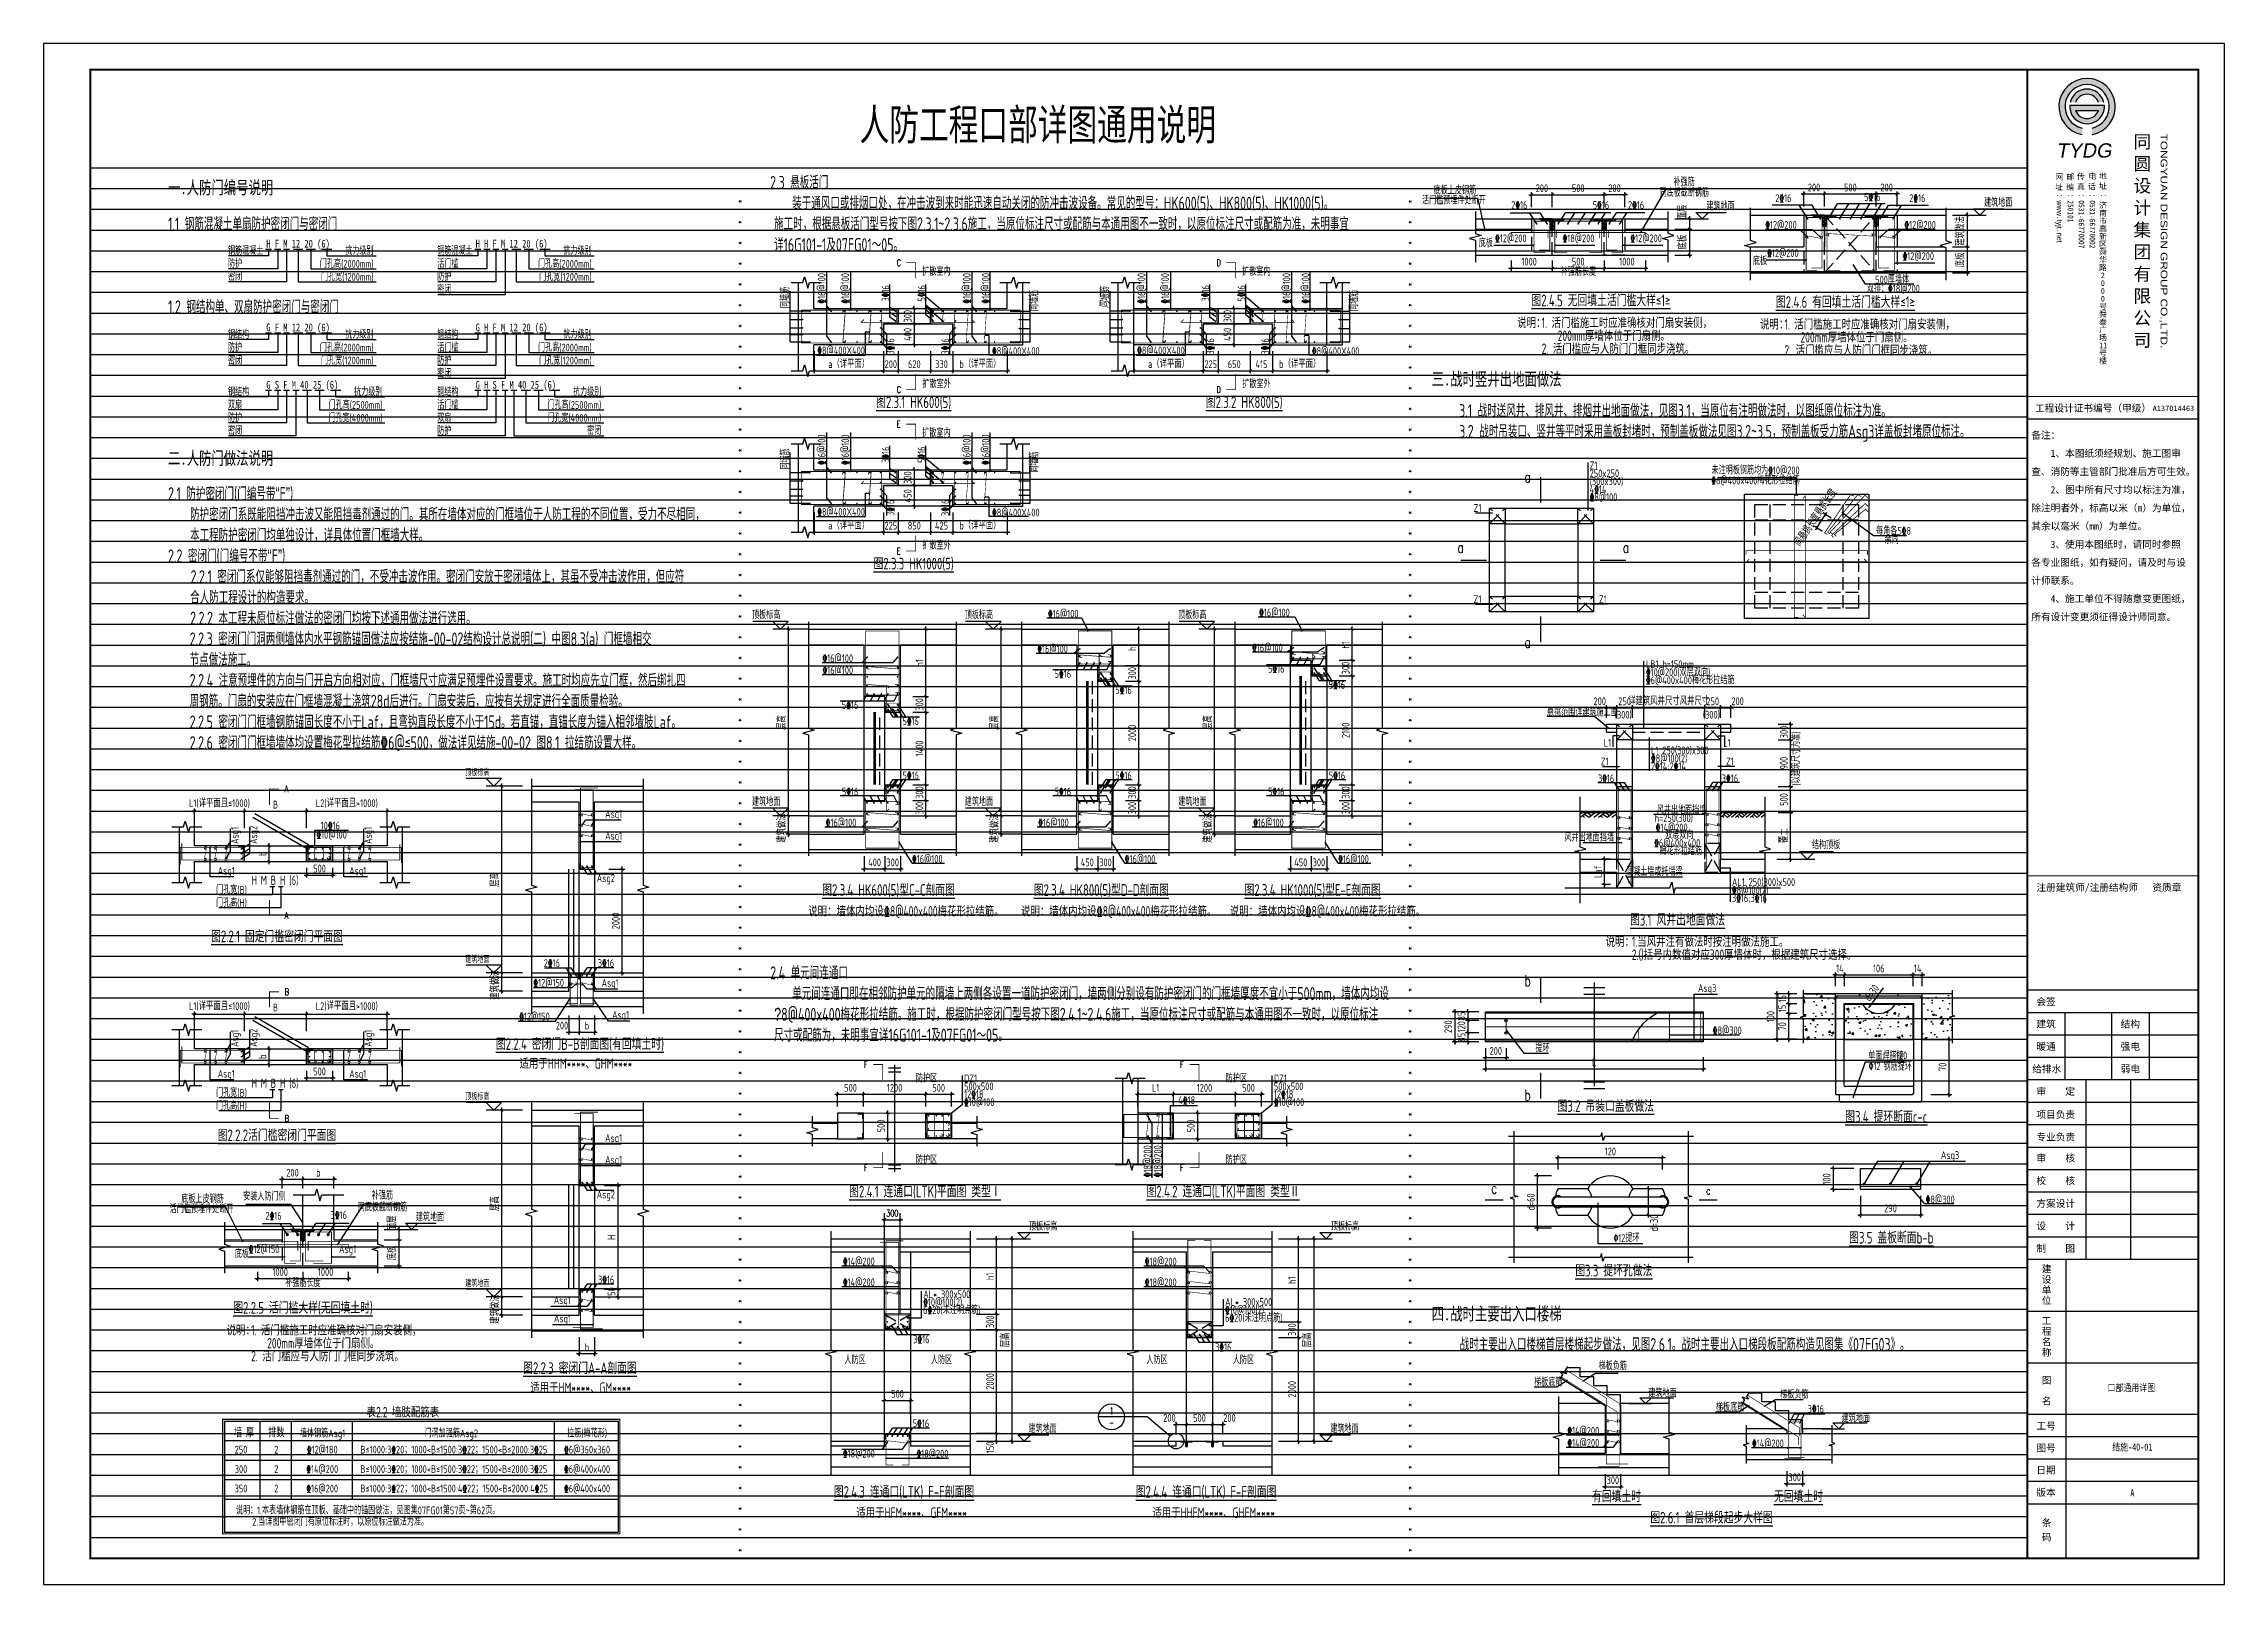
# Model space of a CAD drawing. Extents: x 37906 to 290206, y -18154 to 41246.
# Drawn here: x 37906 to 79956, y 11546 to 41246 of the extents above; entities that cross this region are included whole.
import ezdxf
from ezdxf.enums import TextEntityAlignment as Align

# ---------------------------------------------------------------- set-up
doc = ezdxf.new("R2010")
doc.units = 0
doc.header["$LTSCALE"] = 1000
doc.header["$MEASUREMENT"] = 0
doc.linetypes.add('DASH', pattern=[0.35, 0.25, -0.1])
doc.linetypes.add('DOTE', pattern=[2.42, 2, -0.2, 0.02, -0.2])
for name, color, linetype, lineweight in [('0-DOOR', 6, 'Continuous', 18), ('REIND', 1, 'Continuous', 0), ('REINL', 1, 'Continuous', 0), ('人防细线', 142, 'Continuous', 18), ('表格边线', 105, 'Continuous', 18)]:
    doc.layers.add(name, color=color, linetype=linetype, lineweight=lineweight)
for name, color, linetype in [('COLU', 7, 'Continuous'), ('DETL', 7, 'Continuous'), ('DETL_TEXT', 7, 'Continuous'), ('DIM', 3, 'Continuous'), ('DIM_ELEV', 3, 'Continuous'), ('DIM_SYMB', 3, 'Continuous'), ('ECA_TK', 7, 'Continuous'), ('HATCH', 253, 'Continuous'), ('jg标注', 3, 'Continuous'), ('jg钢筋', 240, 'Continuous'), ('jg门', 80, 'Continuous'), ('PUB_DIM', 3, 'Continuous'), ('PUB_TEXT', 7, 'Continuous'), ('REIN', 1, 'Continuous'), ('RF-KX', 142, 'Continuous'), ('RF-M', 7, 'Continuous'), ('ROOF', 4, 'Continuous'), ('TAB', 83, 'Continuous'), ('TAB_TEXT', 7, 'Continuous'), ('TEXT', 7, 'Continuous'), ('tk', 7, 'Continuous'), ('WALL', 9, 'Continuous'), ('WINDOW_TEXT', 7, 'Continuous')]:
    doc.layers.add(name, color=color, linetype=linetype)
doc.styles.add('-黑体', font='simhei.ttf', dxfattribs={"width": 0.8})
doc.styles.add('_TCH_DIM_T3', font='SIMPLEX', dxfattribs={"width": 0.705882, "bigfont": 'GBCBIG'})
doc.styles.add('_TCH_LABEL', font='COMPLEX', dxfattribs={"bigfont": 'GBCBIG'})
doc.styles.add('CCDI_T0G_01', font='arial.ttf', dxfattribs={"width": 0.9})
doc.styles.add('SUNTXT', font='', dxfattribs={"width": 0.8, "height": 3})
doc.styles.add('TSSD_Dimension', font='tssdeng.shx', dxfattribs={"width": 0.7, "bigfont": 'hztxt.shx'})
doc.styles.add('TSSD_Label', font='tssdeng2.shx', dxfattribs={"width": 0.7, "bigfont": 'tssdchn.shx'})
doc.styles.add('TSSD_Norm', font='tssdeng.shx', dxfattribs={"bigfont": 'hztxt.shx'})
doc.styles.add('TSSD_Rein', font='tssdeng2.shx', dxfattribs={"width": 0.7, "bigfont": 'tssdchn.shx'})
doc.styles.add('tyad', font='swissk.ttf', dxfattribs={"width": 0.9, "height": 2.5})
doc.styles.add('黑体', font='simhei.ttf', dxfattribs={"width": 0.8})
doc.styles.get('SUNTXT').set_extended_font_data('SimSun')
doc.dimstyles.new('_TCH_ARCH&&50', dxfattribs={"dimtxt": 127.5, "dimasz": 50, "dimexe": 125, "dimexo": 150, "dimgap": 61.25, "dimtad": 1, "dimdec": 0, "dimrnd": 5, "dimzin": 0, "dimdsep": 46, "dimtxsty": '_TCH_DIM_T3', "dimblk": 'ARCHTICK', "dimcen": 0.09, "dimclrt": 7, "dimazin": 2, "dimtfac": 1, "dimtdec": 0, "dimtix": 1, "dimtmove": 2, "dimatfit": 3, "dimfxl": 1, "dimtolj": 1, "dimtzin": 0, "dimarcsym": 0})
doc.dimstyles.new('TSAN_25_50', dxfattribs={"dimtxt": 150, "dimasz": 50, "dimexe": 50, "dimexo": 125, "dimgap": 50, "dimtad": 2, "dimlfac": 0.5, "dimzin": 0, "dimdsep": 46, "dimtxsty": 'TSSD_Dimension', "dimblk": 'CLOSEDBLANK', "dimcen": 0, "dimdle": 50, "dimclrt": 7, "dimadec": 0, "dimazin": 0, "dimtfac": 1, "dimtdec": 0, "dimtix": 1, "dimtmove": 2, "dimatfit": 3, "dimldrblk": 'CLOSEDBLANK', "dimfxl": 1, "dimtolj": 1, "dimtzin": 0, "dimarcsym": 0})
doc.dimstyles.new('TSSD_25_50', dxfattribs={"dimtxt": 150, "dimasz": 50, "dimexe": 50, "dimexo": 125, "dimgap": 50, "dimtad": 1, "dimdec": 0, "dimlfac": 0.5, "dimzin": 0, "dimdsep": 46, "dimtxsty": 'TSSD_Dimension', "dimblk": 'ARCHTICK', "dimblk1": 'ARCHTICK', "dimblk2": 'ARCHTICK', "dimcen": 0, "dimdle": 50, "dimclrt": 7, "dimadec": 0, "dimazin": 0, "dimtfac": 1, "dimtdec": 0, "dimtix": 1, "dimtmove": 2, "dimatfit": 3, "dimfxl": 1, "dimtolj": 1, "dimtzin": 0, "dimarcsym": 0})
doc.dimstyles.new('TSSD_50_50', dxfattribs={"dimtxt": 150, "dimasz": 50, "dimexe": 50, "dimexo": 125, "dimgap": 50, "dimtad": 1, "dimdec": 0, "dimzin": 0, "dimdsep": 46, "dimtxsty": 'TSSD_Dimension', "dimblk": 'ARCHTICK', "dimblk1": 'ARCHTICK', "dimblk2": 'ARCHTICK', "dimcen": 0, "dimdle": 50, "dimclrt": 7, "dimadec": 0, "dimazin": 0, "dimtfac": 1, "dimtdec": 0, "dimtix": 1, "dimtmove": 2, "dimatfit": 3, "dimfxl": 1, "dimtolj": 1, "dimtzin": 0, "dimarcsym": 0})

msp = doc.modelspace()

# ---------------------------------------------------------------- texts
at = {"layer": 'DETL', "lineweight": 13, "style": 'TSSD_Rein', "width": 0.7}
for s, p in [('说明：', (66319.3, 35765.2)), ('1. 活门槛施工时应准确核对门扇安装侧，', (66791.2, 35765.2)), ('说明：', (71000.7, 35734.7)), ('1. 活门槛施工时应准确核对门扇安装侧，', (71472.6, 35734.7)), ('2. 活门槛应与人防门门框同步浇筑。', (66791.2, 35265.2)), ('200mm厚墙体位于门扇侧。', (67100.7, 35515.2)), ('2. 活门槛应与人防门门框同步浇筑。', (71472.6, 35234.7)), ('200mm厚墙体位于门扇侧。', (71782.1, 35484.7)), ('说明：墙体内均设\x848@400x400梅花形拉结筋。', (52650.1, 24421.6)), ('说明：墙体内均设\x848@400x400梅花形拉结筋。', (56752.6, 24421.6)), ('说明：墙体内均设\x848@400x400梅花形拉结筋。', (60778.6, 24421.6)), ('说明：', (68025.2, 23834.4)), ('1.当风井注有做法时按注明做法施工。', (68529.6, 23834.4)), ('2.()括号内数值对应300厚墙体时，根据建筑尺寸选择。', (68529.6, 23584.4)), ('适用于HHM****、GHM****', (47083.3, 21485.9)), ('说明：', (41434.9, 16344.7)), ('1. 活门槛施工时应准确核对门扇安装侧，', (41906.8, 16344.7)), ('2. 活门槛应与人防门门框同步浇筑。', (41906.8, 15844.7)), ('200mm厚墙体位于门扇侧。', (42216.3, 16094.7)), ('适用于HM****、GM****', (47289.2, 15238.6)), ('适用于HFM****、GFM****', (53574.6, 12827.6)), ('适用于HHFM****、GHFM****', (59285.1, 12827.6))]:
    msp.add_text(s, height=200, dxfattribs=at).set_placement(p)
at = {"layer": 'DETL_TEXT', "color": 0, "style": 'TSSD_Rein', "width": 0.7}
for s, p in [('\x8416@100', (52983.3, 36234.9)), ('\x8416@100', (53439.7, 36234.9)), ('\x8416@100', (55780.3, 36235.1)), ('\x8416@100', (56147.8, 36234.9)), ('\x8416@100', (59150.6, 36234.9)), ('\x8416@100', (59606.9, 36234.9)), ('\x8416@100', (61947.5, 36235.1)), ('\x8416@100', (62315.1, 36234.9)), ('同墙筋', (52283.8, 36147.3)), ('3\x8416', (54216.8, 36274.7)), ('5\x8416', (54910.4, 36274.7)), ('同墙筋', (57085.6, 36088.2)), ('3\x8416', (60384.1, 36274.7)), ('5\x8416', (61077.6, 36274.7)), ('同墙筋', (63252.8, 36088.2)), ('3\x8416', (54309.4, 35252.1)), ('3\x8416', (55367.7, 35252.1)), ('3\x8416', (60476.7, 35252.1)), ('3\x8416', (61535, 35252.1)), ('同墙筋', (52283.8, 33035.8)), ('\x8416@100', (52983.3, 33123.4)), ('\x8416@100', (53439.7, 33123.4)), ('3\x8416', (54216.8, 33163.1)), ('5\x8416', (54910.4, 33163.1)), ('\x8416@100', (55780.3, 33123.5)), ('\x8416@100', (56147.8, 33123.4)), ('同墙筋', (57085.6, 32976.6)), ('3\x8416', (54309.4, 32140.6)), ('3\x8416', (55367.7, 32140.6))]:
    msp.add_text(s, height=150, rotation=90, dxfattribs=at).set_placement(p)
at = {"layer": 'DETL_TEXT', "color": 0, "style": 'TSSD_Rein', "oblique": 10, "width": 0.7}
msp.add_text('同墙筋', height=150, rotation=90, dxfattribs=at).set_placement((58451.1, 36147.3))
at = {"layer": 'DETL_TEXT', "style": 'TSSD_Rein', "width": 0.7}
for p in [(52825, 35257.5), (56194.5, 35244.9), (58992.2, 35257.5), (62361.7, 35244.9), (52825, 32145.9), (56194.5, 32133.3)]:
    msp.add_text('\x848@400X400', height=150, dxfattribs=at).set_placement(p)
at = {"layer": 'PUB_DIM', "color": 7, "style": 'TSSD_Dimension', "width": 0.7}
for p in [(68199.6, 28235), (69899.6, 28235)]:
    msp.add_text('(300)', height=150, dxfattribs=at).set_placement(p)
at = {"layer": 'PUB_TEXT'}
for s, height, style, width, p in [('建筑地面', 150, 'TSSD_Rein', 0.7, (75322, 38103.7)), ('建筑地面', 150, 'TSSD_Rein', 0.7, (69968, 38032.6)), ('H F M 12 20 (6)', 150, '-黑体', 0.8, (42200.4, 37315.6)), ('H H F M 12 20 (6)', 150, '-黑体', 0.8, (46235.4, 37315.6)), ('钢筋混凝土', 150, 'TSSD_Rein', 0.7, (41461.3, 37176.8)), ('防护', 150, 'TSSD_Rein', 0.7, (41461.3, 36926.8)), ('钢筋混凝土', 150, 'TSSD_Rein', 0.7, (45496.3, 37176.8)), ('活门槛', 150, 'TSSD_Rein', 0.7, (45496.3, 36926.8)), ('C', 127.5, '_TCH_LABEL', 0.705882, (54356.9, 36959.5)), ('D', 127.5, '_TCH_LABEL', 0.705882, (60524.2, 36959.5)), ('密闭', 150, 'TSSD_Rein', 0.7, (41461.3, 36676.8)), ('密闭', 150, 'TSSD_Rein', 0.7, (45496.3, 36426.8)), ('防护', 150, 'TSSD_Rein', 0.7, (45496.3, 36676.8)), ('G F M 12 20 (6)', 150, '-黑体', 0.8, (42200.4, 35700.8)), ('G H F M 12 20 (6)', 150, '-黑体', 0.8, (46235.4, 35700.8)), ('钢结构', 150, 'TSSD_Rein', 0.7, (41461.3, 35561.9)), ('防护', 150, 'TSSD_Rein', 0.7, (41461.3, 35311.9)), ('钢结构', 150, 'TSSD_Rein', 0.7, (45496.3, 35561.9)), ('活门槛', 150, 'TSSD_Rein', 0.7, (45496.3, 35311.9)), ('密闭', 150, 'TSSD_Rein', 0.7, (41461.3, 35061.9)), ('密闭', 150, 'TSSD_Rein', 0.7, (45496.3, 34811.9)), ('防护', 150, 'TSSD_Rein', 0.7, (45496.3, 35061.9)), ('钢结构', 150, 'TSSD_Rein', 0.7, (41461.3, 34456.3)), ('G S F M 40 25 (6)', 150, '-黑体', 0.8, (42200.4, 34595.2)), ('钢结构', 150, 'TSSD_Rein', 0.7, (45496.3, 34456.3)), ('G H S F M 40 25 (6)', 150, '-黑体', 0.8, (46235.4, 34595.2)), ('C', 127.5, '_TCH_LABEL', 0.705882, (54356.9, 34512.2)), ('D', 127.5, '_TCH_LABEL', 0.705882, (60524.2, 34512.2)), ('双扇', 150, 'TSSD_Rein', 0.7, (41461.3, 34206.3)), ('防护', 150, 'TSSD_Rein', 0.7, (41461.3, 33956.3)), ('双扇', 150, 'TSSD_Rein', 0.7, (45496.3, 33956.3)), ('活门槛', 150, 'TSSD_Rein', 0.7, (45496.3, 34206.3)), ('密闭', 150, 'TSSD_Rein', 0.7, (41461.3, 33706.3)), ('防护', 150, 'TSSD_Rein', 0.7, (45496.3, 33706.3)), ('E', 127.5, '_TCH_LABEL', 0.705882, (54356.9, 33847.9)), ('a', 212.5, '_TCH_LABEL', 0.705882, (66458.4, 32788.8)), ('a', 212.5, '_TCH_LABEL', 0.705882, (65166.8, 31427.8)), ('a', 212.5, '_TCH_LABEL', 0.705882, (68355.2, 31427.8)), ('E', 127.5, '_TCH_LABEL', 0.705882, (54356.9, 31400.6)), ('顶板标高', 150, 'TSSD_Rein', 0.7, (51565.7, 30154.4)), ('顶板标高', 150, 'TSSD_Rein', 0.7, (55668.2, 30154.4)), ('顶板标高', 150, 'TSSD_Rein', 0.7, (59784.2, 30154.4)), ('a', 212.5, '_TCH_LABEL', 0.705882, (66458.4, 29600.3)), ('A', 127.5, '_TCH_LABEL', 0.705882, (42553.5, 26815.5)), ('顶板标高', 127.5, 'TSSD_Rein', 0.7, (46037.8, 27128.4)), ('建筑地面', 150, 'TSSD_Rein', 0.7, (51565.7, 26554.4)), ('建筑地面', 150, 'TSSD_Rein', 0.7, (55668.2, 26554.4)), ('建筑地面', 150, 'TSSD_Rein', 0.7, (59784.2, 26554.4)), ('结构顶板', 150, 'TSSD_Rein', 0.7, (72003.2, 25720.9)), ('A', 127.5, '_TCH_LABEL', 0.705882, (42553.5, 24377.7)), ('建筑地面', 127.5, 'TSSD_Rein', 0.7, (46037.8, 23528.4)), ('b', 212.5, '_TCH_LABEL', 0.705882, (66458.4, 23076)), ('B', 127.5, '_TCH_LABEL', 0.705882, (42555.6, 22903.8)), ('F', 127.5, '_TCH_LABEL', 0.705882, (53722.6, 21504.6)), ('F', 127.5, '_TCH_LABEL', 0.705882, (59818.1, 21504.6)), ('b', 212.5, '_TCH_LABEL', 0.705882, (66458.4, 20872.2)), ('顶板标高', 127.5, 'TSSD_Rein', 0.7, (46037.8, 20881)), ('B', 127.5, '_TCH_LABEL', 0.705882, (42555.6, 20466)), ('F', 127.5, '_TCH_LABEL', 0.705882, (53722.6, 19514.3)), ('F', 127.5, '_TCH_LABEL', 0.705882, (59818.1, 19514.3)), ('c', 212.5, '_TCH_LABEL', 0.705882, (65819, 19075.2)), ('c', 148.8, '_TCH_LABEL', 0.705882, (69965.1, 19061.4)), ('建筑地面', 150, 'TSSD_Rein', 0.7, (45083.3, 18548.3)), ('顶板标高', 150, 'TSSD_Rein', 0.7, (56906.5, 18369.5)), ('顶板标高', 150, 'TSSD_Rein', 0.7, (62727.7, 18369.5)), ('\x8212提环', 150, 'TSSD_Rein', 0.7, (68177.2, 18146)), ('建筑地面', 127.5, 'TSSD_Rein', 0.7, (46037.8, 17281)), ('建筑地面', 150, 'TSSD_Rein', 0.7, (56896.4, 14469.5)), ('建筑地面', 150, 'TSSD_Rein', 0.7, (62717.7, 14469.5))]:
    msp.add_text(s, height=height, dxfattribs=dict(at, style=style, width=width)).set_placement(p)
at = {"layer": 'PUB_TEXT', "style": 'TSSD_Rein', "width": 0.7}
for s, p in [('门孔高(2000mm)', (44267.8, 36926.8)), ('抗力级别', (44267.8, 37176.8)), ('门孔高(2000mm)', (48474.5, 36926.8)), ('抗力级别', (48474.5, 37176.8)), ('门孔宽(1200mm)', (44267.8, 36676.8)), ('门孔宽(1200mm)', (48474.5, 36676.8)), ('门孔高(2000mm)', (44267.8, 35311.9)), ('抗力级别', (44267.8, 35561.9)), ('门孔高(2000mm)', (48474.5, 35311.9)), ('抗力级别', (48474.5, 35561.9)), ('门孔宽(1200mm)', (44267.8, 35061.9)), ('门孔宽(1200mm)', (48474.5, 35061.9)), ('抗力级别', (44439.5, 34456.3)), ('抗力级别', (48659.5, 34456.3)), ('门孔宽(4000mm)', (44439.5, 33956.3)), ('门孔高(2500mm)', (44439.5, 34206.3)), ('门孔宽(4000mm)', (48659.5, 33956.3)), ('门孔高(2500mm)', (48659.5, 34206.3)), ('密闭', (48659.5, 33706.3)), ('门孔宽(B)', (41827.5, 24858.3)), ('门孔高(H)', (41827.5, 24608.3)), ('门孔宽(B)', (41827.5, 20946.6)), ('门孔高(H)', (41827.5, 20696.6))]:
    msp.add_text(s, height=150, dxfattribs=at).set_placement(p, align=Align.RIGHT)
at = {"layer": 'PUB_TEXT', "style": '_TCH_LABEL'}
msp.add_text('1', height=133.8, dxfattribs=at).set_placement((58469.4, 14821.1), (58526.7, 14821.1), align=Align.FIT)
at = {"layer": 'PUB_TEXT', "style": '_TCH_LABEL', "width": 0.777778}
msp.add_text('-', height=130.5, dxfattribs=at).set_placement((58454.6, 14598.5), (58541.6, 14598.5), align=Align.FIT)
at = {"layer": 'TAB_TEXT', "style": 'TSSD_Label', "width": 0.7}
msp.add_text('表2.2 墙肢配筋表', height=200, dxfattribs=at).set_placement((44834, 14866.8), align=Align.MIDDLE_CENTER)
at = {"layer": 'TEXT', "width": 0.7}
for s, height, style, p in [('人防工程口部详图通用说明', 600, '黑体', (53638.9, 39386.3)), ('2.3 悬板活门', 250, 'TSSD_Label', (51916.2, 38446.3)), ('一.人防门编号说明', 250, '黑体', (40306.2, 38347.9)), ('装于通风口或排烟口处，在冲击波到来时能迅速自动关闭的防冲击波设备。常见的型号：HK600(5)、HK800(5)、HK1000(5)。', 250, 'TSSD_Label', (52341.2, 38046.3)), ('1.1 钢筋混凝土单扇防护密闭门与密闭门', 250, 'TSSD_Label', (40306.2, 37646.3)), ('施工时，根据悬板活门型号按下图2.3.1~2.3.6施工，当原位标注尺寸或配筋与本通用图不一致时，以原位标注尺寸或配筋为准，未明事宜', 250, 'TSSD_Label', (51991.2, 37646.3)), ('详16G101-1及07FG01～05。', 250, 'TSSD_Label', (51991.2, 37246.3)), ('1.2 钢结构单、双扇防护密闭门与密闭门', 250, 'TSSD_Label', (40306.2, 36046.3)), ('三.战时竖井出地面做法', 250, '黑体', (64670.2, 34656.4)), ('3.1 战时送风井、排风井、排烟井出地面做法，见图3.1，当原位有注明做法时，以图纸原位标注为准。', 250, 'TSSD_Label', (65201, 34046.3)), ('3.2 战时吊装口、竖井等平时采用盖板封堵时，预制盖板做法见图3.2~3.5，预制盖板受力筋Asg3详盖板封堵原位标注。', 250, 'TSSD_Label', (65201, 33646.3)), ('二.人防门做法说明', 250, '黑体', (40306.2, 33131.2)), ('2.1 防护密闭门(门编号带“F”)', 250, 'TSSD_Label', (40306.2, 32446.3)), ('防护密闭门系既能阻挡冲击波又能阻挡毒剂通过的门。其所在墙体对应的门框墙位于人防工程的不同位置，受力不尽相同，', 250, 'TSSD_Label', (40731.2, 32046.3)), ('本工程防护密闭门均单独设计，详具体位置门框墙大样。', 250, 'TSSD_Label', (40731.2, 31646.3)), ('2.2 密闭门(门编号不带“F”)', 250, 'TSSD_Label', (40306.2, 31246.3)), ('2.2.1 密闭门系仅能够阻挡毒剂通过的门，不受冲击波作用。密闭门安放于密闭墙体上，其虽不受冲击波作用，但应符', 250, 'TSSD_Label', (40739.9, 30846.3)), ('合人防工程设计的构造要求。', 250, 'TSSD_Label', (40731.2, 30446.3)), ('2.2.2 本工程未原位标注做法的密闭门均按下述通用做法进行选用。', 250, 'TSSD_Label', (40731.2, 30046.3)), ('2.2.3 密闭门门洞两侧墙体内水平钢筋锚固做法应按结施-00-02结构设计总说明(二) 中图8.3(a) 门框墙相交', 250, 'TSSD_Label', (40722.5, 29646.3)), ('节点做法施工。', 250, 'TSSD_Label', (40722.5, 29246.3)), ('2.2.4 注意预埋件的方向与门开启方向相对应，门框墙尺寸应满足预埋件设置要求。施工时均应先立门框，然后绑扎四', 250, 'TSSD_Label', (40722.5, 28846.3)), ('周钢筋。门扇的安装应在门框墙混凝土浇筑28d后进行。门扇安装后，应按有关规定进行全面质量检验。', 250, 'TSSD_Label', (40722.5, 28446.3)), ('2.2.5 密闭门门框墙钢筋锚固长度不小于Laf，且弯钩直段长度不小于15d。若直锚，直锚长度为锚入相邻墙肢Laf。', 250, 'TSSD_Label', (40722.5, 28046.3)), ('2.2.6 密闭门门框墙墙体均设置梅花型拉结筋\x846@≤500，做法详见结施-00-02 图8.1 拉结筋设置大样。', 250, 'TSSD_Label', (40722.5, 27646.3)), ('2.4 单元间连通口', 250, 'TSSD_Label', (51916.2, 23209.4)), ('单元间连通口即在相邻防护单元的隔墙上两侧各设置一道防护密闭门，墙两侧分别设有防护密闭门的门框墙厚度不宜小于500mm，墙体内均设', 250, 'TSSD_Label', (52341.2, 22809.4)), ('尺寸或配筋为，未明事宜详16G101-1及07FG01～05。', 250, 'TSSD_Label', (51991.2, 22009.4)), ('\ue5328@400x400梅花形拉结筋。施工时，根据防护密闭门型号按下图2.4.1~2.4.6施工，当原位标注尺寸或配筋与本通用图不一致时，以原位标注', 250, 'TSSD_Label', (51991.2, 22409.4)), ('提环', 150, 'TSSD_Rein', (66672.4, 21807)), ('单面焊搭接', 150, 'TSSD_Rein', (73091.2, 21655.6)), ('\x8212', 150, 'TSSD_Rein', (73098.9, 21459.2)), ('钢筋提环', 150, 'TSSD_Rein', (73384.6, 21452.3)), ('120', 150, 'TSSD_Rein', (73623.5, 21666.1)), ('四.战时主要出入口楼梯', 250, '黑体', (64670.2, 16636.5)), ('战时主要出入口楼梯首层楼梯起步做法，见图2.6.1。战时主要出入口梯段板配筋构造见图集《07FG03》。', 250, 'TSSD_Label', (65211.3, 16046.3)), ('人防区', 150, 'TSSD_Rein', (53347.1, 15794)), ('人防区', 150, 'TSSD_Rein', (55015.6, 15794)), ('人防区', 150, 'TSSD_Rein', (59168.4, 15794)), ('人防区', 150, 'TSSD_Rein', (60836.9, 15794))]:
    msp.add_text(s, height=height, dxfattribs=dict(at, style=style)).set_placement(p)
at = {"layer": 'TEXT', "lineweight": 13, "ltscale": 100, "style": 'TSSD_Rein', "width": 0.7}
for s, p in [('活门槛预埋件处断开', (65099.4, 38103.5)), ('底板上皮钢筋', (65118.3, 38296.7)), ('同底板截断钢筋', (69538.6, 38250.8)), ('补强筋', (69538.6, 38459.9)), ('2\x8416', (71453, 38147.6)), ('5\x8416', (73168, 38170.6)), ('2\x8416', (74035.4, 38147.6)), ('2\x8416', (66362.1, 38015.2)), ('5\x8416', (67935.2, 38015.2)), ('2\x8416', (68613.4, 38015.2)), ('\x8412@200', (66197.5, 37373.2)), ('\x8418@200', (67502.5, 37373.2)), ('\x8412@200', (68807.5, 37373.2)), ('\x8412@200', (71444.4, 37089.4)), ('\x8412@200', (74054.4, 37029.5)), ('补强筋长度', (67499.3, 36729)), ('底板上皮钢筋', (40970.2, 18853)), ('安装人防门侧', (42163.6, 18902.5)), ('补强筋', (44438.4, 18921.4)), ('活门槛预埋件处断开', (40951.4, 18659.7)), ('2\x8416', (42340, 18530.9)), ('3\x8416', (43597.8, 18546.1)), ('同底板截断钢筋', (44438.4, 18693.8)), ('\x8412@150', (42157.5, 17888.9)), ('Asg1', (43768, 17888.9)), ('补强筋长度', (42907.4, 17237.2))]:
    msp.add_text(s, height=150, dxfattribs=at).set_placement(p, align=Align.BOTTOM_CENTER)
at = {"layer": 'TEXT', "ltscale": 100, "style": 'TSSD_Rein', "width": 0.7}
for s, p in [('\x8412@200', (71104, 37677)), ('\x8412@200', (73786.7, 37677)), ('双排：\x8418@200', (73061.2, 36450.4)), ('500厚墙体', (73221.6, 36622.6)), ('250x250', (67716.9, 32888.5)), ('(300x300)', (67716.9, 32735.5)), ('4\x8414', (67716.9, 32582.5)), ('\x848@100', (67716.9, 32429.5)), ('每角各5\x848', (73242, 31779.9)), ('余同', (73402, 31604.2)), ('\x8416@100', (57271.4, 30182.5)), ('\x8416@100', (61344.8, 30205.8)), ('\x8416@100', (52924.8, 29323.2)), ('\x8416@100', (57066.8, 29504.2)), ('\x8416@100', (61209.3, 29527.5)), ('\x8416@100', (52925.7, 29092.1)), ('5\x8416', (57400.3, 29021)), ('5\x8416', (61516.3, 29121)), ('\x8410@200(双层双向)', (68802.4, 29054.8)), ('\x846@400x400梅花形拉结筋', (68802.4, 28900.3)), ('5\x8416', (58570.6, 28709.6)), ('3\x8416', (62686.6, 28809.6)), ('5\x8416', (62686.6, 28809.6)), ('5\x8416', (53297.8, 28421)), ('5\x8416', (54468, 28109.6)), ('悬挑范围详建筑施工图', (66893.1, 28281)), ('2\x8414;2\x8414', (68899.3, 27242.1)), ('\x848@100(2)', (68899.3, 27395.1)), ('5\x8416', (54468, 27065)), ('5\x8416', (58570.6, 27065)), ('5\x8416', (62686.6, 27065)), ('3\x8416', (67877.6, 27008.8)), ('3\x8416', (70264.3, 27008.8)), ('5\x8416', (53297.8, 26753.6)), ('5\x8416', (57400.3, 26753.6)), ('5\x8416', (61516.3, 26753.6)), ('风井出地面挡墙', (69011.3, 26397.9)), ('\x8410@100', (43166.5, 25921.6)), ('10\x8416', (43248.5, 26097.1)), ('Asg1', (48733.2, 26322.4)), ('\x8416@100', (52988.4, 26155.9)), ('\x8416@100', (57083.5, 26155.9)), ('\x8416@100', (61229.4, 26155.9)), ('h=250(300)', (68970.1, 26242.9)), ('\x8414@200', (68992.3, 26061.5)), ('双层双向', (69174.2, 25917.5)), ('Asg1', (48733.2, 25902.5)), ('\x846@400x400', (68962, 25762.5)), ('梅花形拉结筋', (69065.1, 25607.5)), ('Asg1', (41264.1, 25226.4)), ('Asg1', (43799, 25226.4)), ('Asg2', (48572, 25083.6)), ('\x8416@100', (54650.7, 25454.3)), ('\x8416@100', (58753.3, 25454.3)), ('\x8416@100', (62869.3, 25454.3)), ('3\x8416;3\x8416', (70460.7, 24699.3)), ('\x848@100(2)', (70460.7, 24854.3)), ('2\x8416', (47550.9, 23447.6)), ('3\x8416', (48592.8, 23447.6)), ('\x8412@150', (47350.3, 23068.7)), ('Asg1', (48665.8, 23064.9)), ('\x8412@150', (47076.3, 22417.4)), ('Asg1', (48867.4, 22449)), ('Asg1', (41264.1, 21314.7)), ('Asg1', (43799, 21314.7)), ('防护区', (54726, 21224.4)), ('12\x8418', (55654.3, 20918.4)), ('500x500', (55654.3, 21071.4)), ('DZ1', (55654.3, 21224.4)), ('防护区', (60700.4, 21224.4)), ('12\x8418', (61628.7, 20918.4)), ('500x500', (61628.7, 21071.4)), ('DZ1', (61628.7, 21224.4)), ('\x8410@100', (55654.3, 20765.4)), ('4\x8418', (59786.5, 20803.5)), ('\x8410@100', (61628.7, 20765.4)), ('Asg1', (48733.2, 20075.1)), ('Asg1', (48733.2, 19655.2)), ('防护区', (54726, 19653.1)), ('防护区', (60700.4, 19653.1)), ('Asg2', (48572, 18986.3)), ('\x8414@200', (53318.5, 17696.1)), ('\x8418@200', (59139.7, 17696.1)), ('3\x8416', (48595.4, 17346.2)), ('\x8414@200', (53318.5, 17294.8)), ('\x8418@200', (59139.7, 17294.8)), ('Asg1', (47743.4, 16949.8)), ('AL* 300x500', (54866.8, 17064.3)), ('6\x8420(未注明点筋)', (54866.8, 16758.3)), ('\x8410@100(2)', (54866.8, 16911.3)), ('AL* 300x500', (60688.1, 16914.3)), ('\x8410@100(2)', (60688.1, 16761.3)), ('Asg1', (47747, 16596.6)), ('6\x8420(未注明点筋)', (60688.1, 16608.3)), ('3\x8416', (54673.4, 16194.8)), ('3\x8416', (60494.7, 16044.8)), ('梯板负筋', (67889, 15679.2)), ('梯板底筋', (66647.9, 15367.5)), ('梯板负筋', (71392.9, 15129.7)), ('5\x8416', (54664.4, 14576)), ('梯板底筋', (70152.6, 14883.4)), ('3\x8416', (71920.1, 14855.7)), ('\x8414@200', (67287.9, 14434.1)), ('\x8414@200', (67287.9, 14197.2)), ('\x8414@200', (70847.3, 14189.5)), ('\x8418@200', (53318.5, 13991.1)), ('\x8418@200', (54737.7, 13991.8))]:
    msp.add_text(s, height=150, dxfattribs=at).set_placement(p)
at = {"layer": 'TEXT', "lineweight": 13, "ltscale": 100, "style": 'TSSD_Rein', "width": 0.7}
for p in [(65579.8, 37323.3), (70865.9, 36979.5), (41591.9, 17838.9)]:
    msp.add_text('底板', height=150, dxfattribs=at).set_placement(p)
at = {"layer": 'TEXT', "ltscale": 100, "style": 'TSSD_Rein', "width": 0.7}
for s, p in [('扩散室内', (55121.1, 36871.4)), ('扩散室内', (61288.3, 36871.4)), ('扩散室外', (55124.9, 34703)), ('扩散室外', (61292.2, 34703)), ('扩散室内', (55121.1, 33759.9)), ('扩散室外', (55124.9, 31591.5)), ('建筑地面', (69121.4, 15248.8)), ('建筑地面', (72848.2, 14764.7))]:
    msp.add_text(s, height=150, dxfattribs=at).set_placement(p, align=Align.MIDDLE)
at = {"layer": 'TEXT', "style": 'TSSD_Label', "width": 0.7}
for s, p in [('%%u图2.4.5 无回填土活门槛大样\x921\x93', (66595.1, 36116)), ('%%u图2.4.6 有回填土活门槛大样\x921\x93', (71309.3, 36085.5)), ('%%U图3.1 风井出地面做法', (68495.8, 24175.5)), ('%%U图3.2 吊装口盖板做法', (67098.5, 20585.5)), ('%%U图3.4 提环断面c-c', (72644.9, 20380.4)), ('%%u图2.4.1 连通口(LTK)平面图 类型Ⅰ', (53438.8, 18937.8)), ('%%u图2.4.2 连通口(LTK)平面图 类型Ⅱ', (59173.9, 18937.8)), ('%%U图3.5 盖板断面b-b', (72721.3, 18048.4)), ('%%U图3.3 提环孔做法', (67440.6, 17414.6)), ('%%u图2.4.3 连通口(LTK) F-F剖面图', (53143.6, 13149.8)), ('%%u图2.4.4 连通口(LTK) F-F剖面图', (58964.9, 13149.8)), ('%%U有回填土时', (67762.5, 13062)), ('%%U无回填土时', (71271.6, 13062)), ('%%U图2.6.1 首层梯段起步大样图', (68886.8, 12652.9))]:
    msp.add_text(s, height=225, dxfattribs=at).set_placement(p, align=Align.BOTTOM_LEFT)
for s, p in [('%%U图2.3.1 HK600(5)', (54682.3, 34153.6)), ('%%U图2.3.2 HK800(5)', (61055.8, 34153.6)), ('%%U图2.3.3 HK1000(5)', (54682.3, 31042.1)), ('%%U图2.3.4 HK600(5)型C-C剖面图', (54199.1, 24751.3)), ('%%U图2.3.4 HK800(5)型D-D剖面图', (58301.6, 24751.3)), ('%%U图2.3.4 HK1000(5)型E-E剖面图', (62376, 24751.3)), ('%%U图2.2.1 固定门槛密闭门平面图', (42406.3, 23857.1)), ('%%U图2.2.4 密闭门B-B剖面图(有回填土时)', (48248.1, 21782.5)), ('%%U图2.2.2活门槛密闭门平面图', (42406.3, 20023.2)), ('%%U图2.2.5 活门槛大样(无回填土时)', (42908, 16697.5)), ('%%U图2.2.3 密闭门A-A剖面图', (48248.1, 15535.2))]:
    msp.add_text(s, height=225, dxfattribs=at).set_placement(p, align=Align.BOTTOM_CENTER)
at = {"layer": 'TEXT', "color": 151, "ltscale": 100, "style": 'TSSD_Rein', "width": 0.7}
for s, p in [('Z1', (67716.9, 33041.5)), ('L1 250(300)x300', (68899.3, 27548.1)), ('AL1 250(300)x500', (70460.7, 25009.3))]:
    msp.add_text(s, height=150, dxfattribs=at).set_placement(p)
at = {"layer": 'TEXT', "ltscale": 100, "style": 'TSSD_Rein', "width": 0.7}
for s, p in [('\x846@400x400梅花形拉结筋', (70917, 32706.3)), ('未注明板钢筋均为\x8410@200', (70917, 32900.9))]:
    msp.add_text(s, height=150, dxfattribs=at).set_placement(p, align=Align.BOTTOM_CENTER)
for s, p in [('Z1', (65629.5, 32219.9)), ('Z1', (65629.5, 30461)), ('Z1', (68045.8, 30461)), ('L1', (68133.2, 27692.6)), ('L1', (70435.5, 27692.6)), ('Z1', (68081.2, 27333.4)), ('Z1', (70497.5, 27333.4)), ('风井出地面挡墙', (68185.9, 25866.6)), ('混凝土墙或托墙梁', (69511.8, 25208.5))]:
    msp.add_text(s, height=150, dxfattribs=at).set_placement(p, align=Align.RIGHT)
at = {"layer": 'TEXT', "color": 191, "ltscale": 100, "style": 'TSSD_Rein', "width": 0.7}
msp.add_text('LB1 h=150mm', height=150, dxfattribs=at).set_placement((68802.4, 29209.3))
at = {"layer": 'TEXT', "ltscale": 100, "style": 'TSSD_Rein', "width": 0.7}
for s, p in [('(以建筑尺寸为准)', (71775.3, 26943.8)), ('Asg1', (41666.8, 25819.8)), ('Asg2', (42026.8, 25819)), ('Asg1', (44238, 25819.8)), ('Asg1', (41666.8, 21908.1)), ('Asg2', (42026.8, 21907.4)), ('Asg1', (44238, 21908.1)), ('\x8418@200', (59267.7, 19395.5)), ('\x8418@200', (59463.9, 19395.5))]:
    msp.add_text(s, height=150, rotation=90, dxfattribs=at).set_placement(p)
at = {"layer": 'TEXT', "color": 1, "ltscale": 100, "style": 'TSSD_Rein', "width": 0.7}
for s, p in [('Asg3', (69806.4, 22964.9)), ('\x848@300', (70092, 22150.4)), ('Asg3', (74489.6, 19746.5)), ('\x848@300', (74197, 18891.3))]:
    msp.add_text(s, height=150, dxfattribs=at).set_placement(p)
at = {"layer": 'TEXT', "color": 4, "lineweight": 15, "style": 'TSSD_Rein', "width": 0.7}
for s, height, p in [('墙 厚', 171.43, (41576.8, 14382.5)), ('B≤1000:3\x8420；1000<B≤1500:3\x8422；1500<B≤2000:3\x8425', 150, (44013.4, 14068.6)), ('B≤1000:3\x8420；1000<B≤1500:3\x8422；1500<B≤2000:3\x8425', 150, (44013.4, 13693.2)), ('B≤1000:3\x8422；1000<B≤1500:4\x8422；1500<B≤2000:4\x8425', 150, (44013.4, 13317.8)), ('说明：1.本表墙体钢筋在顶板、基础中的锚固做法，见图集07FG01第57页~第62页。', 150, (41614.7, 12897.3)), ('2.当详图中密闭门有原位标注时，以原位标注做法为准。', 150, (41929.8, 12677.3))]:
    msp.add_text(s, height=height, dxfattribs=at).set_placement(p)
for s, height, p in [('排数', 171.43, (42393.6, 14382.5)), ('墙体钢筋Asg1', 150, (43285.6, 14382.5)), ('门洞加强筋Asg2', 150, (45767.1, 14382.5)), ('拉筋(梅花形)', 150, (48386.4, 14382.5)), ('2', 150, (42393.6, 14068.6)), ('\x8412@180', 150, (43279, 14068.6)), ('\x846@360x360', 150, (48385.5, 14068.6)), ('2', 150, (42393.6, 13693.2)), ('2', 150, (42393.6, 13317.8)), ('\x8414@200', 150, (43279, 13693.2)), ('\x8416@200', 150, (43279, 13317.8)), ('\x846@400x400', 150, (48385.5, 13693.2)), ('\x846@400x400', 150, (48385.5, 13317.8))]:
    msp.add_text(s, height=height, dxfattribs=at).set_placement(p, align=Align.CENTER)
for s, p in [('250', (41712.5, 14143.6)), ('350', (41712.5, 13392.8)), ('300', (41712.5, 13768.2))]:
    msp.add_text(s, height=150, dxfattribs=at).set_placement(p, align=Align.MIDDLE_CENTER)
at = {"layer": 'tk', "color": 2, "char_height": 136.5, "attachment_point": 5, "style": '黑体'}
for s, insert, width in [('口部通用详图', (78161.7, 15328), 2349), ('结施-40-01', (78180.4, 14186.3), 2419.5)]:
    msp.add_mtext(s, dxfattribs=dict(at, insert=insert, width=width))
at = {"layer": 'tk', "insert": (78181.9, 13311), "char_height": 136.5, "width": 2548.5, "attachment_point": 5, "style": '黑体'}
msp.add_mtext('A', dxfattribs=at)

# ---------------------------------------------------------------- blocks, each defined once
blk = doc.blocks.new('10B_A1')
h = blk.add_hatch(color=256)
h.paths.add_polyline_path([(786.16, 558.97), (786.16, 561.39, -8.823966), (789.97, 561.39), (789.97, 558.98, 11.333343)])
h.paths.add_polyline_path([(781.52, 571.34), (783.6, 571.34, -0.711417), (792.46, 571.34), (794.54, 571.34, 0.79114)], flags=17)
h.paths.add_polyline_path([(781.36, 570.26, 1.071858), (794.7, 570.26)], flags=17)
h.paths.add_polyline_path([(792.44, 568.2, -0.701619), (783.62, 568.2)], flags=16)
for p, q in [((765, 184), (765, 584)), ((765, 184), (765, 584)), ((765, 184), (765, 584)), ((781.36, 570.26), (794.7, 570.26)), ((783.62, 568.2), (792.44, 568.2))]:
    blk.add_line(p, q)
at = {"const_width": 0.5}
blk.add_lwpolyline([(831, 457.96), (765, 457.96)], dxfattribs=at)
blk.add_lwpolyline([(831, 457.96), (765, 457.96)], dxfattribs=at)
for centre, radius, start, end in [((788.05, 569.69), 10.88, 280.13244, 259.96265), ((788.05, 569.69), 8.52, 282.99261, 257.13015), ((788.03, 569.8), 6.69, 13.30217, 166.69783), ((788.03, 569.8), 4.69, 19.14259, 160.85741), ((788.03, 569.8), 6.69, 176.02725, 3.97275), ((788.03, 569.8), 4.69, 199.89154, 340.10846)]:
    blk.add_arc(centre, radius, start, end)
at = {"layer": 'ECA_TK'}
for p, q in [((765, 220.51), (831, 220.51)), ((779.58, 194.56), (779.58, 220.51)), ((797.5, 220.51), (797.5, 194.56)), ((812.08, 194.56), (812.08, 220.51)), ((765, 211.86), (831, 211.86)), ((765, 203.21), (831, 203.21)), ((787.68, 125.36), (787.68, 194.56)), ((804.77, 194.56), (804.77, 125.36)), ((765, 185.91), (831, 185.91)), ((765, 177.26), (831, 177.26)), ((765, 168.61), (831, 168.61)), ((765, 159.96), (831, 159.96)), ((765, 151.31), (831, 151.31)), ((765, 142.66), (831, 142.66)), ((765, 134.01), (831, 134.01)), ((765, 125.36), (831, 125.36)), ((780.03, 10), (780.03, 125.36)), ((765, 105.36), (831, 105.36)), ((765, 85.36), (831, 85.36)), ((831, 56.92), (765, 56.92)), ((831, 48.27), (765, 48.27)), ((831, 39.62), (765, 39.62)), ((831, 30.97), (765, 30.97))]:
    blk.add_line(p, q, dxfattribs=at)
blk.add_lwpolyline([(0, 0), (841, 0), (841, 594), (0, 594)], close=True, dxfattribs=at)
at = {"layer": 'ECA_TK', "const_width": 0.8}
blk.add_lwpolyline([(831, 10), (831, 584), (18, 584), (18, 10)], close=True, dxfattribs=at)
at = {"layer": 'ECA_TK'}
for points, const_width in [([(765, 10), (765, 584)], 0.8), ([(765, 457.96), (831, 457.96)], 0.5), ([(765, 449.25), (831, 449.25)], 0.5), ([(765, 273.16), (831, 273.16)], 0.5), ([(765, 229.16), (831, 229.16)], 0.5), ([(765, 194.56), (831, 194.56)], 0.5), ([(831, 65.57), (765, 65.57)], 0.5)]:
    blk.add_lwpolyline(points, dxfattribs=dict(at, const_width=const_width))
at = {"style": 'tyad', "oblique": 10}
blk.add_text('TYDG', height=5.5, dxfattribs=at).set_placement((776.12, 550.06))
for s, height, style, p in [('同', 5, '黑体', (805.94, 553.7)), ('圆', 5, '黑体', (805.94, 545.2)), ('址', 2.18, 'SUNTXT', (775.74, 537.6)), ('网', 2.18, 'SUNTXT', (775.88, 541.55)), ('编', 2.18, 'SUNTXT', (779.97, 537.57)), ('邮', 2.18, 'SUNTXT', (780.08, 541.58)), ('传', 2.18, 'SUNTXT', (784.17, 541.71)), ('真', 2.18, 'SUNTXT', (784.17, 537.71)), ('话', 2.18, 'SUNTXT', (788.39, 537.86)), ('电', 2.18, 'SUNTXT', (788.57, 541.81)), ('地', 2.18, 'SUNTXT', (792.61, 541.93)), ('址', 2.18, 'SUNTXT', (792.62, 537.99)), ('设', 5, '黑体', (805.94, 536.7)), ('济', 2.18, 'SUNTXT', (792.67, 530.58)), ('南', 2.18, 'SUNTXT', (792.67, 527.58)), ('计', 5, '黑体', (805.94, 528.2)), ('市', 2.18, 'SUNTXT', (792.67, 524.58)), ('高', 2.18, 'SUNTXT', (792.67, 521.58)), ('集', 5, '黑体', (805.94, 519.7)), ('新', 2.18, 'SUNTXT', (792.67, 518.58)), ('舜', 2.18, 'SUNTXT', (792.67, 512.58)), ('区', 2.18, 'SUNTXT', (792.67, 515.58)), ('团', 5, '黑体', (805.94, 511.2)), ('路', 2.18, 'SUNTXT', (792.67, 506.58)), ('华', 2.18, 'SUNTXT', (792.67, 509.58)), ('2', 2.18, 'SUNTXT', (793.36, 503.58)), ('有', 5, '黑体', (805.94, 502.7)), ('0', 2.18, 'SUNTXT', (793.36, 500.58)), ('0', 2.18, 'SUNTXT', (793.36, 497.58)), ('0', 2.18, 'SUNTXT', (793.36, 494.58)), ('限', 5, '黑体', (805.94, 494.2)), ('泰', 2.18, 'SUNTXT', (792.67, 485.58)), ('舜', 2.18, 'SUNTXT', (792.67, 488.58)), ('号', 2.18, 'SUNTXT', (792.67, 491.58)), ('公', 5, '黑体', (805.94, 485.7)), ('场', 2.18, 'SUNTXT', (792.67, 479.58)), ('广', 2.18, 'SUNTXT', (792.67, 482.58)), ('司', 5, '黑体', (805.94, 477.2)), ('楼', 2.18, 'SUNTXT', (792.69, 470.58)), ('号', 2.18, 'SUNTXT', (792.67, 473.58)), ('11', 2.18, 'SUNTXT', (792.67, 476.58))]:
    blk.add_text(s, height=height, dxfattribs=dict(style=style)).set_placement(p)
at = {"style": 'CCDI_T0G_01', "width": 1.25}
blk.add_text('TONGYUAN DESIGN GROUP CO.,LTD.', height=2.6, rotation=270, dxfattribs=at).set_placement((816.42, 559.28))
at = {"char_height": 2.18, "width": 39.1789, "attachment_point": 1, "rotation": 270, "style": 'SUNTXT'}
for s, insert in [('：{\\fArial|b0|i0|c134|p32;www}.{\\fArial|b0|i0|c134|p32;tyjt}.{\\fArial|b0|i0|c134|p32;net\\fArial|b0|i0|c0|p32;}', (778.56, 536.02)), ('：250101', (782.78, 536.02)), ('：0531-66770007', (787, 536.02)), ('：0531-66770002', (791.22, 536.02)), ('：', (795.56, 536.02))]:
    blk.add_mtext(s, dxfattribs=dict(at, insert=insert))
at = {"layer": 'ECA_TK', "linetype": 'Continuous', "style": 'SUNTXT'}
for s, height, p in [('工程设计证书编号（甲级）', 2.7342, (767.97, 452.09)), ('A137014463', 2.051, (813.34, 452.39)), ('注册建筑师/注册结构师   资质章', 2.7342, (768.5, 267.3)), ('会签', 2.734, (768.5, 223.3)), ('建筑', 2.734, (768.5, 214.65)), ('结构', 2.734, (801, 214.65)), ('暖通', 2.734, (768.5, 206)), ('强电', 2.734, (801, 206)), ('给排水', 2.734, (766.9, 197.35)), ('弱电', 2.734, (801, 197.35)), ('审    定', 2.734, (768.5, 188.7)), ('项目负责', 2.734, (768.5, 179.74)), ('专业负责', 2.734, (768.5, 171.09)), ('审    核', 2.734, (768.5, 162.93)), ('校    核', 2.734, (768.5, 154.28)), ('方案设计', 2.734, (768.5, 145.45)), ('设    计', 2.734, (768.5, 136.8)), ('制    图', 2.734, (768.5, 128.15)), ('建', 2.73, (770.59, 120.26)), ('设', 2.73, (770.59, 116.2)), ('位', 2.73, (770.59, 108.08)), ('单', 2.73, (770.59, 112.14)), ('工', 2.73, (770.59, 100.26)), ('程', 2.73, (770.59, 96.2)), ('名', 2.73, (770.59, 92.14)), ('称', 2.73, (770.59, 88.08)), ('图', 2.73, (770.59, 77.33)), ('名', 2.73, (770.59, 69.33)), ('工号', 2.734, (768.5, 59.71)), ('图号', 2.734, (768.5, 51.23)), ('日期', 2.734, (768.5, 42.72)), ('版本', 2.734, (768.5, 34.07)), ('条', 2.73, (770.59, 22.4)), ('码', 2.73, (770.59, 16.85))]:
    blk.add_text(s, height=height, dxfattribs=at).set_placement(p)
at = {"layer": 'ECA_TK', "style": 'SUNTXT'}
for s, p in [('备注：', (766.54, 441.68)), ('    1、本图纸须经规划、施工图审', (766.54, 434.68)), ('查、消防等主管部门批准后方可生效。', (766.54, 427.66)), ('    2、图中所有尺寸均以标注为准，', (766.54, 420.65)), ('除注明者外，标高以米（m）为单位，', (766.54, 413.62)), ('其余以毫米（mm）为单位。', (766.54, 406.61)), ('各专业图纸，如有疑问，请及时与设', (766.54, 392.61)), ('    3、使用本图纸时，请同时参照', (766.54, 399.6)), ('计师联系。', (766.54, 385.63)), ('    4、施工单位不得随意变更图纸，', (766.54, 378.63)), ('所有设计变更须征得设计师同意。', (766.54, 371.62))]:
    blk.add_text(s, height=2.73, dxfattribs=at).set_placement(p)
blk = doc.blocks.new('20190225.14125870')
at = {"color": 8, "lineweight": -3, "style": 'TSSD_Norm', "width": 0.8}
for p in [(0, 25942.25), (0, 25542.25), (0, 25142.25), (0, 24742.25), (0, 24342.25), (0, 23942.25), (0, 23542.25), (0, 23142.25), (0, 22742.25), (0, 22342.25), (0, 21942.25), (0, 21542.25), (0, 21142.25), (0, 20742.25), (0, 20342.25), (0, 19942.25), (0, 19542.25), (0, 19142.25), (0, 18742.25), (0, 18342.25), (0, 17942.25), (0, 17542.25), (0, 17142.25), (0, 16742.25), (0, 16342.25), (0, 15942.25), (0, 15542.25), (0, 15142.25), (0, 14742.25), (0, 14342.25), (0, 13942.25), (0, 13542.25), (0, 13142.25), (0, 12742.25), (0, 12342.25), (0, 11942.25), (0, 11542.25), (0, 11142.25), (0, 10742.25), (0, 10342.25), (0, 9942.25), (0, 9542.25), (0, 9142.25), (0, 8742.25), (0, 8342.25), (0, 7942.25), (0, 7542.25), (0, 7142.25), (0, 6742.25), (0, 6342.25), (0, 5942.25), (0, 5542.25), (0, 5142.25), (0, 4742.25), (0, 4342.25), (0, 3942.25), (0, 3542.25), (0, 3142.25), (0, 2742.25), (0, 2342.25), (0, 1942.25), (0, 1542.25), (0, 1142.25), (0, 742.25), (0, 342.25), (0, -57.75)]:
    blk.add_text('*', height=136.5, dxfattribs=at).set_placement(p)
blk = doc.blocks.new('20190225.14171298')
at = {"layer": 'Defpoints', "color": 8, "lineweight": -3}
for p, q in [((37350, 26400), (0, 26400)), ((37350, 26000), (0, 26000)), ((37350, 25600), (0, 25600)), ((37350, 25200), (0, 25200)), ((37350, 24800), (0, 24800)), ((37350, 24400), (0, 24400)), ((37350, 24000), (0, 24000)), ((37350, 23600), (0, 23600)), ((37350, 23200), (0, 23200)), ((37350, 22800), (0, 22800)), ((37350, 22400), (0, 22400)), ((37350, 22000), (0, 22000)), ((37350, 21600), (0, 21600)), ((37350, 21200), (0, 21200)), ((37350, 20800), (0, 20800)), ((37350, 20400), (0, 20400)), ((37350, 20000), (0, 20000)), ((37350, 19600), (0, 19600)), ((37350, 19200), (0, 19200)), ((37350, 18800), (0, 18800)), ((37350, 18400), (0, 18400)), ((37350, 18000), (0, 18000)), ((37350, 17600), (0, 17600)), ((37350, 17200), (0, 17200)), ((37350, 16800), (0, 16800)), ((37350, 16400), (0, 16400)), ((37350, 16000), (0, 16000)), ((37350, 15600), (0, 15600)), ((37350, 15200), (0, 15200)), ((37350, 14800), (0, 14800)), ((37350, 14400), (0, 14400)), ((37350, 14000), (0, 14000)), ((37350, 13600), (0, 13600)), ((37350, 13200), (0, 13200)), ((37350, 12800), (0, 12800)), ((37350, 12400), (0, 12400)), ((37350, 12000), (0, 12000)), ((37350, 11600), (0, 11600)), ((37350, 11200), (0, 11200)), ((37350, 10800), (0, 10800)), ((37350, 10400), (0, 10400)), ((37350, 10000), (0, 10000)), ((37350, 9600), (0, 9600)), ((37350, 9200), (0, 9200)), ((37350, 8800), (0, 8800)), ((37350, 8400), (0, 8400)), ((37350, 8000), (0, 8000)), ((37350, 7600), (0, 7600)), ((37350, 7200), (0, 7200)), ((37350, 6800), (0, 6800)), ((37350, 6400), (0, 6400)), ((37350, 6000), (0, 6000)), ((37350, 5600), (0, 5600)), ((37350, 5200), (0, 5200)), ((37350, 4800), (0, 4800)), ((37350, 4400), (0, 4400)), ((37350, 4000), (0, 4000)), ((37350, 3600), (0, 3600)), ((37350, 3200), (0, 3200)), ((37350, 2800), (0, 2800)), ((37350, 2400), (0, 2400)), ((37350, 2000), (0, 2000)), ((37350, 1600), (0, 1600)), ((37350, 1200), (0, 1200)), ((37350, 800), (0, 800)), ((37350, 400), (0, 400)), ((37350, 400), (0, 400)), ((37350, 0), (0, 0))]:
    blk.add_line(p, q, dxfattribs=at)
blk = doc.blocks.new('MJ-U')
at = {"layer": 'WALL'}
h = blk.add_hatch(dxfattribs=at)
h.set_pattern_fill('ANSI31', color=6, scale=100, style=0)
h.set_pattern_definition([(45, (-873776.461, -21584.63), (-8.83883476, 8.83883476), [])])
h.paths.add_polyline_path([(-117, 0), (0, 0), (0, -118), (-20, -104), (-20, -20), (-100, -20)])
at = {"layer": 'WALL', "color": 6}
blk.add_line((-117, 0), (-100, -20), dxfattribs=at)
at = {"layer": '人防细线', "color": 6}
for p, q in [((-117, 0), (0, 0)), ((-100, -20), (-117, 0)), ((0, 0), (0, -118)), ((-20, -20), (-100, -20)), ((-20, -104), (-20, -20)), ((0, -118), (-20, -104))]:
    blk.add_line(p, q, dxfattribs=at)
blk = doc.blocks.new('_ArchTick')
at = {"color": 0, "linetype": 'ByBlock', "const_width": 0.4}
blk.add_lwpolyline([(-0.5, -0.5), (0.5, 0.5)], dxfattribs=at)
blk = doc.blocks.new('*D9')
at = {"layer": 'Defpoints', "color": 0, "transparency": 16777216}
for p in [(53215, 20632), (53715, 20993), (53715, 20632)]:
    blk.add_point(p, dxfattribs=at)
at = {"layer": 'DIM', "color": 0, "lineweight": -2, "transparency": 16777216}
for p, q in [((53215, 20757), (53215, 21043)), ((53715, 20757), (53715, 21043)), ((53165, 20993), (53765, 20993))]:
    blk.add_line(p, q, dxfattribs=at)
at = {"layer": 'DIM', "color": 0, "lineweight": -2, "transparency": 16777216, "xscale": 50, "yscale": 50, "zscale": 50, "rotation": 180}
blk.add_blockref('_ArchTick', (53215, 20993), dxfattribs=at)
at = {"layer": 'DIM', "color": 0, "lineweight": -2, "transparency": 16777216, "xscale": 50, "yscale": 50, "zscale": 50}
blk.add_blockref('_ArchTick', (53715, 20993), dxfattribs=at)
at = {"layer": 'DIM', "color": 7, "transparency": 16777216, "insert": (53465, 21118), "char_height": 150, "attachment_point": 5, "style": 'TSSD_Dimension'}
blk.add_mtext('\\A1;500', dxfattribs=at)
blk = doc.blocks.new('*D10')
at = {"layer": 'Defpoints', "color": 0, "transparency": 16777216}
for p in [(53715, 20632), (54915, 20993), (54915, 20632)]:
    blk.add_point(p, dxfattribs=at)
at = {"layer": 'DIM', "color": 0, "lineweight": -2, "transparency": 16777216}
for p, q in [((53715, 20757), (53715, 21043)), ((54915, 20757), (54915, 21043)), ((53665, 20993), (54965, 20993))]:
    blk.add_line(p, q, dxfattribs=at)
at = {"layer": 'DIM', "color": 0, "lineweight": -2, "transparency": 16777216, "xscale": 50, "yscale": 50, "zscale": 50, "rotation": 180}
blk.add_blockref('_ArchTick', (53715, 20993), dxfattribs=at)
at = {"layer": 'DIM', "color": 0, "lineweight": -2, "transparency": 16777216, "xscale": 50, "yscale": 50, "zscale": 50}
blk.add_blockref('_ArchTick', (54915, 20993), dxfattribs=at)
at = {"layer": 'DIM', "color": 7, "transparency": 16777216, "insert": (54315, 21118), "char_height": 150, "attachment_point": 5, "style": 'TSSD_Dimension'}
blk.add_mtext('\\A1;1200', dxfattribs=at)
blk = doc.blocks.new('*D11')
at = {"layer": 'Defpoints', "color": 0, "transparency": 16777216}
for p in [(54915, 20632), (55415, 20993), (55415, 20632)]:
    blk.add_point(p, dxfattribs=at)
at = {"layer": 'DIM', "color": 0, "lineweight": -2, "transparency": 16777216}
for p, q in [((54915, 20757), (54915, 21043)), ((55415, 20757), (55415, 21043)), ((54865, 20993), (55465, 20993))]:
    blk.add_line(p, q, dxfattribs=at)
at = {"layer": 'DIM', "color": 0, "lineweight": -2, "transparency": 16777216, "xscale": 50, "yscale": 50, "zscale": 50, "rotation": 180}
blk.add_blockref('_ArchTick', (54915, 20993), dxfattribs=at)
at = {"layer": 'DIM', "color": 0, "lineweight": -2, "transparency": 16777216, "xscale": 50, "yscale": 50, "zscale": 50}
blk.add_blockref('_ArchTick', (55415, 20993), dxfattribs=at)
at = {"layer": 'DIM', "color": 7, "transparency": 16777216, "insert": (55165, 21118), "char_height": 150, "attachment_point": 5, "style": 'TSSD_Dimension'}
blk.add_mtext('\\A1;500', dxfattribs=at)
blk = doc.blocks.new('*D12')
at = {"layer": 'Defpoints', "color": 0, "transparency": 16777216}
for p in [(54023, 20632), (54023, 20132), (54179, 20132)]:
    blk.add_point(p, dxfattribs=at)
at = {"layer": 'DIM', "color": 0, "lineweight": -2, "transparency": 16777216}
for p, q in [((54148, 20632), (54229, 20632)), ((54179, 20682), (54179, 20082)), ((54148, 20132), (54229, 20132))]:
    blk.add_line(p, q, dxfattribs=at)
at = {"layer": 'DIM', "color": 0, "lineweight": -2, "transparency": 16777216, "xscale": 50, "yscale": 50, "zscale": 50}
for p, rotation in [((54179, 20632), 90), ((54179, 20132), 270)]:
    blk.add_blockref('_ArchTick', p, dxfattribs=dict(at, rotation=rotation))
at = {"layer": 'DIM', "color": 7, "transparency": 16777216, "insert": (54054, 20382), "char_height": 150, "attachment_point": 5, "rotation": 90, "style": 'TSSD_Dimension'}
blk.add_mtext('\\A1;500', dxfattribs=at)
blk = doc.blocks.new('*D13')
at = {"layer": 'Defpoints', "color": 0, "transparency": 16777216}
for p in [(72266, 32167), (72474, 32026), (72303, 31773)]:
    blk.add_point(p, dxfattribs=at)
at = {"layer": 'DIM', "color": 0, "lineweight": -2, "transparency": 16777216}
for p, q in [((72095, 31914), (72266, 32167)), ((72371, 32096), (72225, 32195)), ((72266, 32167), (72294, 32209)), ((72199, 31843), (72053, 31942)), ((72095, 31914), (72067, 31873))]:
    blk.add_line(p, q, dxfattribs=at)
at = {"layer": 'DIM', "color": 0, "lineweight": -2, "transparency": 16777216, "xscale": 50, "yscale": 50, "zscale": 50}
for p, rotation in [((72095, 31914), 55.8681591688974), ((72266, 32167), 235.8681591688974)]:
    blk.add_blockref('_ArchTick', p, dxfattribs=dict(at, rotation=rotation))
at = {"layer": 'DIM', "color": 7, "transparency": 16777216, "insert": (72077, 32111), "char_height": 150, "attachment_point": 5, "rotation": 55.8682, "style": 'TSSD_Dimension'}
blk.add_mtext('\\A1;同悬挑长度悬挑长度', dxfattribs=at)
blk = doc.blocks.new('*D14')
at = {"layer": 'Defpoints', "color": 0, "transparency": 16777216}
for p in [(71226, 28126), (71226, 27826), (71588, 28126)]:
    blk.add_point(p, dxfattribs=at)
at = {"layer": 'PUB_DIM', "color": 0, "lineweight": -2, "transparency": 16777216}
for p, q in [((71588, 28126), (71588, 28176)), ((71351, 28126), (71638, 28126)), ((71351, 27826), (71638, 27826)), ((71588, 27826), (71588, 28126)), ((71588, 27826), (71588, 27776))]:
    blk.add_line(p, q, dxfattribs=at)
at = {"layer": 'PUB_DIM', "color": 0, "lineweight": -2, "transparency": 16777216, "xscale": 50, "yscale": 50, "zscale": 50}
for p, rotation in [((71588, 28126), 270), ((71588, 27826), 90)]:
    blk.add_blockref('_ArchTick', p, dxfattribs=dict(at, rotation=rotation))
at = {"layer": 'PUB_DIM', "color": 7, "transparency": 16777216, "insert": (71463, 27976), "char_height": 150, "attachment_point": 5, "rotation": 90, "style": 'TSSD_Dimension'}
blk.add_mtext('\\A1;300', dxfattribs=at)
blk = doc.blocks.new('*D15')
at = {"layer": 'Defpoints', "color": 0, "transparency": 16777216}
for p in [(71226, 27826), (71588, 27826), (71226, 26926)]:
    blk.add_point(p, dxfattribs=at)
at = {"layer": 'PUB_DIM', "color": 0, "lineweight": -2, "transparency": 16777216}
for p, q in [((71351, 27826), (71638, 27826)), ((71588, 26876), (71588, 27876)), ((71351, 26926), (71638, 26926))]:
    blk.add_line(p, q, dxfattribs=at)
at = {"layer": 'PUB_DIM', "color": 0, "lineweight": -2, "transparency": 16777216, "xscale": 50, "yscale": 50, "zscale": 50}
for p, rotation in [((71588, 27826), 90), ((71588, 26926), 270)]:
    blk.add_blockref('_ArchTick', p, dxfattribs=dict(at, rotation=rotation))
at = {"layer": 'PUB_DIM', "color": 7, "transparency": 16777216, "insert": (71463, 27376), "char_height": 150, "attachment_point": 5, "rotation": 90, "style": 'TSSD_Dimension'}
blk.add_mtext('\\A1;900', dxfattribs=at)
blk = doc.blocks.new('*D16')
at = {"layer": 'Defpoints', "color": 0, "transparency": 16777216}
for p in [(71226, 26926), (71588, 26926), (71226, 26426)]:
    blk.add_point(p, dxfattribs=at)
at = {"layer": 'PUB_DIM', "color": 0, "lineweight": -2, "transparency": 16777216}
for p, q in [((71351, 26926), (71638, 26926)), ((71588, 26376), (71588, 26976)), ((71351, 26426), (71638, 26426))]:
    blk.add_line(p, q, dxfattribs=at)
at = {"layer": 'PUB_DIM', "color": 0, "lineweight": -2, "transparency": 16777216, "xscale": 50, "yscale": 50, "zscale": 50}
for p, rotation in [((71588, 26926), 90), ((71588, 26426), 270)]:
    blk.add_blockref('_ArchTick', p, dxfattribs=dict(at, rotation=rotation))
at = {"layer": 'PUB_DIM', "color": 7, "transparency": 16777216, "insert": (71463, 26676), "char_height": 150, "attachment_point": 5, "rotation": 90, "style": 'TSSD_Dimension'}
blk.add_mtext('\\A1;500', dxfattribs=at)
blk = doc.blocks.new('*D17')
at = {"layer": 'Defpoints', "color": 0, "transparency": 16777216}
for p in [(71226, 26426), (71588, 26426), (71226, 25526)]:
    blk.add_point(p, dxfattribs=at)
at = {"layer": 'PUB_DIM', "color": 0, "lineweight": -2, "transparency": 16777216}
for p, q in [((71351, 26426), (71638, 26426)), ((71588, 25476), (71588, 26476)), ((71351, 25526), (71638, 25526))]:
    blk.add_line(p, q, dxfattribs=at)
at = {"layer": 'PUB_DIM', "color": 0, "lineweight": -2, "transparency": 16777216, "xscale": 50, "yscale": 50, "zscale": 50}
for p, rotation in [((71588, 26426), 90), ((71588, 25526), 270)]:
    blk.add_blockref('_ArchTick', p, dxfattribs=dict(at, rotation=rotation))
at = {"layer": 'PUB_DIM', "color": 7, "transparency": 16777216, "insert": (71463, 25976), "char_height": 150, "attachment_point": 5, "rotation": 90, "style": 'TSSD_Dimension'}
blk.add_mtext('\\A1;覆土', dxfattribs=at)
blk = doc.blocks.new('$LinePat$素土夯实')
at = {"color": 0}
for p, q in [((0, -210), (210, 0)), ((120, -300), (420, 0)), ((420, 0), (608, -188)), ((495, -300), (795, 0)), ((615, 0), (705, -90)), ((210, -210), (300, -300)), ((315, -105), (502, -293)), ((705, -300), (795, -210))]:
    blk.add_line(p, q, dxfattribs=at)
blk = doc.blocks.new('*D18')
at = {"layer": 'Defpoints', "color": 0, "transparency": 16777216}
for p in [(68241, 28444), (68041, 28126), (68241, 28126)]:
    blk.add_point(p, dxfattribs=at)
at = {"layer": 'PUB_DIM', "color": 0, "lineweight": -2, "transparency": 16777216}
for p, q in [((67991, 28444), (68291, 28444)), ((68041, 28251), (68041, 28494)), ((68241, 28251), (68241, 28494))]:
    blk.add_line(p, q, dxfattribs=at)
at = {"layer": 'PUB_DIM', "color": 0, "lineweight": -2, "transparency": 16777216, "xscale": 50, "yscale": 50, "zscale": 50, "rotation": 180}
blk.add_blockref('_ArchTick', (68041, 28444), dxfattribs=at)
at = {"layer": 'PUB_DIM', "color": 0, "lineweight": -2, "transparency": 16777216, "xscale": 50, "yscale": 50, "zscale": 50}
blk.add_blockref('_ArchTick', (68241, 28444), dxfattribs=at)
at = {"layer": 'PUB_DIM', "color": 7, "transparency": 16777216, "insert": (67912, 28569), "char_height": 150, "attachment_point": 5, "style": 'TSSD_Dimension'}
blk.add_mtext('\\A1;200', dxfattribs=at)
blk = doc.blocks.new('*D19')
at = {"layer": 'Defpoints', "color": 0, "transparency": 16777216}
for p in [(68541, 28444), (68241, 28126), (68541, 28126)]:
    blk.add_point(p, dxfattribs=at)
at = {"layer": 'PUB_DIM', "color": 0, "lineweight": -2, "transparency": 16777216}
for p, q in [((68241, 28444), (68191, 28444)), ((68241, 28251), (68241, 28494)), ((68241, 28444), (68541, 28444)), ((68541, 28251), (68541, 28494)), ((68541, 28444), (68591, 28444))]:
    blk.add_line(p, q, dxfattribs=at)
at = {"layer": 'PUB_DIM', "color": 0, "lineweight": -2, "transparency": 16777216, "xscale": 50, "yscale": 50, "zscale": 50}
blk.add_blockref('_ArchTick', (68241, 28444), dxfattribs=at)
at = {"layer": 'PUB_DIM', "color": 0, "lineweight": -2, "transparency": 16777216, "xscale": 50, "yscale": 50, "zscale": 50, "rotation": 180}
blk.add_blockref('_ArchTick', (68541, 28444), dxfattribs=at)
at = {"layer": 'PUB_DIM', "color": 7, "transparency": 16777216, "insert": (68391, 28569), "char_height": 150, "attachment_point": 5, "style": 'TSSD_Dimension'}
blk.add_mtext('\\A1;250', dxfattribs=at)
blk = doc.blocks.new('*D20')
at = {"layer": 'Defpoints', "color": 0, "transparency": 16777216}
for p in [(69941, 28444), (68541, 28126), (69941, 28126)]:
    blk.add_point(p, dxfattribs=at)
at = {"layer": 'PUB_DIM', "color": 0, "lineweight": -2, "transparency": 16777216}
for p, q in [((68491, 28444), (69991, 28444)), ((68541, 28251), (68541, 28494)), ((69941, 28251), (69941, 28494))]:
    blk.add_line(p, q, dxfattribs=at)
at = {"layer": 'PUB_DIM', "color": 0, "lineweight": -2, "transparency": 16777216, "xscale": 50, "yscale": 50, "zscale": 50, "rotation": 180}
blk.add_blockref('_ArchTick', (68541, 28444), dxfattribs=at)
at = {"layer": 'PUB_DIM', "color": 0, "lineweight": -2, "transparency": 16777216, "xscale": 50, "yscale": 50, "zscale": 50}
blk.add_blockref('_ArchTick', (69941, 28444), dxfattribs=at)
at = {"layer": 'PUB_DIM', "color": 7, "transparency": 16777216, "insert": (69241, 28569), "char_height": 150, "attachment_point": 5, "style": 'TSSD_Dimension'}
blk.add_mtext('\\A1;详建筑风井尺寸风井尺寸', dxfattribs=at)
blk = doc.blocks.new('*D21')
at = {"layer": 'Defpoints', "color": 0, "transparency": 16777216}
for p in [(70241, 28444), (69941, 28126), (70241, 28126)]:
    blk.add_point(p, dxfattribs=at)
at = {"layer": 'PUB_DIM', "color": 0, "lineweight": -2, "transparency": 16777216}
for p, q in [((69941, 28444), (69891, 28444)), ((69941, 28251), (69941, 28494)), ((69941, 28444), (70241, 28444)), ((70241, 28251), (70241, 28494)), ((70241, 28444), (70291, 28444))]:
    blk.add_line(p, q, dxfattribs=at)
at = {"layer": 'PUB_DIM', "color": 0, "lineweight": -2, "transparency": 16777216, "xscale": 50, "yscale": 50, "zscale": 50}
blk.add_blockref('_ArchTick', (69941, 28444), dxfattribs=at)
at = {"layer": 'PUB_DIM', "color": 0, "lineweight": -2, "transparency": 16777216, "xscale": 50, "yscale": 50, "zscale": 50, "rotation": 180}
blk.add_blockref('_ArchTick', (70241, 28444), dxfattribs=at)
at = {"layer": 'PUB_DIM', "color": 7, "transparency": 16777216, "insert": (70091, 28569), "char_height": 150, "attachment_point": 5, "style": 'TSSD_Dimension'}
blk.add_mtext('\\A1;250', dxfattribs=at)
blk = doc.blocks.new('*D22')
at = {"layer": 'Defpoints', "color": 0, "transparency": 16777216}
for p in [(70441, 28444), (70241, 28126), (70441, 28126)]:
    blk.add_point(p, dxfattribs=at)
at = {"layer": 'PUB_DIM', "color": 0, "lineweight": -2, "transparency": 16777216}
for p, q in [((70191, 28444), (70491, 28444)), ((70241, 28251), (70241, 28494)), ((70441, 28251), (70441, 28494))]:
    blk.add_line(p, q, dxfattribs=at)
at = {"layer": 'PUB_DIM', "color": 0, "lineweight": -2, "transparency": 16777216, "xscale": 50, "yscale": 50, "zscale": 50, "rotation": 180}
blk.add_blockref('_ArchTick', (70241, 28444), dxfattribs=at)
at = {"layer": 'PUB_DIM', "color": 0, "lineweight": -2, "transparency": 16777216, "xscale": 50, "yscale": 50, "zscale": 50}
blk.add_blockref('_ArchTick', (70441, 28444), dxfattribs=at)
at = {"layer": 'PUB_DIM', "color": 7, "transparency": 16777216, "insert": (70570, 28569), "char_height": 150, "attachment_point": 5, "style": 'TSSD_Dimension'}
blk.add_mtext('\\A1;200', dxfattribs=at)
blk = doc.blocks.new('*D23')
at = {"layer": 'Defpoints', "color": 0, "transparency": 16777216}
for p in [(68241, 25526), (68000, 25039), (68241, 25039)]:
    blk.add_point(p, dxfattribs=at)
at = {"layer": 'DIM', "color": 0, "lineweight": -2, "transparency": 16777216}
for p, q in [((68116, 25526), (67950, 25526)), ((68000, 25576), (68000, 24989)), ((68116, 25039), (67950, 25039))]:
    blk.add_line(p, q, dxfattribs=at)
at = {"layer": 'DIM', "color": 0, "lineweight": -2, "transparency": 16777216, "xscale": 50, "yscale": 50, "zscale": 50}
for p, rotation in [((68000, 25526), 90), ((68000, 25039), 270)]:
    blk.add_blockref('_ArchTick', p, dxfattribs=dict(at, rotation=rotation))
at = {"layer": 'DIM', "color": 7, "transparency": 16777216, "insert": (67875, 25282), "char_height": 150, "attachment_point": 5, "rotation": 90, "style": 'TSSD_Dimension'}
blk.add_mtext('\\A1;Laf', dxfattribs=at)
blk = doc.blocks.new('*D24')
at = {"layer": 'Defpoints', "color": 0, "transparency": 16777216}
for p in [(65707, 22585), (65116, 22005), (65707, 22005)]:
    blk.add_point(p, dxfattribs=at)
at = {"layer": 'DIM', "color": 0, "lineweight": -2, "transparency": 16777216}
for p, q in [((65582, 22585), (65066, 22585)), ((65116, 22635), (65116, 21955)), ((65582, 22005), (65066, 22005))]:
    blk.add_line(p, q, dxfattribs=at)
at = {"layer": 'DIM', "color": 0, "lineweight": -2, "transparency": 16777216, "xscale": 50, "yscale": 50, "zscale": 50}
for p, rotation in [((65116, 22585), 90), ((65116, 22005), 270)]:
    blk.add_blockref('_ArchTick', p, dxfattribs=dict(at, rotation=rotation))
at = {"layer": 'DIM', "color": 7, "transparency": 16777216, "insert": (64991, 22295), "char_height": 150, "attachment_point": 5, "rotation": 90, "style": 'TSSD_Dimension'}
blk.add_mtext('\\A1;290', dxfattribs=at)
blk = doc.blocks.new('*D25')
at = {"layer": 'Defpoints', "color": 0, "transparency": 16777216}
for p in [(65707, 21833), (69907, 21833), (69907, 21484)]:
    blk.add_point(p, dxfattribs=at)
at = {"layer": 'DIM', "color": 0, "lineweight": -2, "transparency": 16777216}
for p, q in [((65657, 21484), (69957, 21484)), ((65707, 21708), (65707, 21434)), ((69907, 21708), (69907, 21434))]:
    blk.add_line(p, q, dxfattribs=at)
at = {"layer": 'DIM', "color": 0, "lineweight": -2, "transparency": 16777216, "xscale": 50, "yscale": 50, "zscale": 50, "rotation": 180}
blk.add_blockref('_ArchTick', (65707, 21484), dxfattribs=at)
at = {"layer": 'DIM', "color": 0, "lineweight": -2, "transparency": 16777216, "xscale": 50, "yscale": 50, "zscale": 50}
blk.add_blockref('_ArchTick', (69907, 21484), dxfattribs=at)
at = {"layer": 'DIM', "color": 7, "transparency": 16777216, "insert": (67807, 21609), "char_height": 150, "attachment_point": 5, "style": 'TSSD_Dimension'}
blk.add_mtext('\\A1;L', dxfattribs=at)
blk = doc.blocks.new('*D26')
at = {"layer": 'Defpoints', "color": 0, "transparency": 16777216}
for p in [(65370, 22415), (65707, 22585), (65707, 22415)]:
    blk.add_point(p, dxfattribs=at)
at = {"layer": 'DIM', "color": 0, "lineweight": -2, "transparency": 16777216}
for p, q in [((65582, 22585), (65320, 22585)), ((65582, 22415), (65320, 22415)), ((65370, 22585), (65370, 22635)), ((65370, 22585), (65370, 22415)), ((65370, 22415), (65370, 22365))]:
    blk.add_line(p, q, dxfattribs=at)
at = {"layer": 'DIM', "color": 0, "lineweight": -2, "transparency": 16777216, "xscale": 50, "yscale": 50, "zscale": 50}
for p, rotation in [((65370, 22585), 270), ((65370, 22415), 90)]:
    blk.add_blockref('_ArchTick', p, dxfattribs=dict(at, rotation=rotation))
at = {"layer": 'DIM', "color": 7, "transparency": 16777216, "insert": (65245, 22500), "char_height": 150, "attachment_point": 5, "rotation": 90, "style": 'TSSD_Dimension'}
blk.add_mtext('\\A1;85', dxfattribs=at)
blk = doc.blocks.new('*D27')
at = {"layer": 'Defpoints', "color": 0, "transparency": 16777216}
for p in [(65707, 22415), (65370, 22175), (65707, 22175)]:
    blk.add_point(p, dxfattribs=at)
at = {"layer": 'DIM', "color": 0, "lineweight": -2, "transparency": 16777216}
for p, q in [((65582, 22415), (65320, 22415)), ((65370, 22415), (65370, 22465)), ((65370, 22415), (65370, 22175)), ((65582, 22175), (65320, 22175)), ((65370, 22175), (65370, 22125))]:
    blk.add_line(p, q, dxfattribs=at)
at = {"layer": 'DIM', "color": 0, "lineweight": -2, "transparency": 16777216, "xscale": 50, "yscale": 50, "zscale": 50}
for p, rotation in [((65370, 22415), 270), ((65370, 22175), 90)]:
    blk.add_blockref('_ArchTick', p, dxfattribs=dict(at, rotation=rotation))
at = {"layer": 'DIM', "color": 7, "transparency": 16777216, "insert": (65245, 22295), "char_height": 150, "attachment_point": 5, "rotation": 90, "style": 'TSSD_Dimension'}
blk.add_mtext('\\A1;120', dxfattribs=at)
blk = doc.blocks.new('*D28')
at = {"layer": 'Defpoints', "color": 0, "transparency": 16777216}
for p in [(65370, 22005), (65707, 22175), (65707, 22005)]:
    blk.add_point(p, dxfattribs=at)
at = {"layer": 'DIM', "color": 0, "lineweight": -2, "transparency": 16777216}
for p, q in [((65582, 22175), (65320, 22175)), ((65582, 22005), (65320, 22005)), ((65370, 22175), (65370, 22225)), ((65370, 22175), (65370, 22005)), ((65370, 22005), (65370, 21955))]:
    blk.add_line(p, q, dxfattribs=at)
at = {"layer": 'DIM', "color": 0, "lineweight": -2, "transparency": 16777216, "xscale": 50, "yscale": 50, "zscale": 50}
for p, rotation in [((65370, 22175), 270), ((65370, 22005), 90)]:
    blk.add_blockref('_ArchTick', p, dxfattribs=dict(at, rotation=rotation))
at = {"layer": 'DIM', "color": 7, "transparency": 16777216, "insert": (65245, 22090), "char_height": 150, "attachment_point": 5, "rotation": 90, "style": 'TSSD_Dimension'}
blk.add_mtext('\\A1;85', dxfattribs=at)
blk = doc.blocks.new('*D29')
at = {"layer": 'Defpoints', "color": 0, "transparency": 16777216}
for p in [(65707, 22005), (66107, 22005), (66107, 21704)]:
    blk.add_point(p, dxfattribs=at)
at = {"layer": 'DIM', "color": 0, "lineweight": -2, "transparency": 16777216}
for p, q in [((65707, 21880), (65707, 21654)), ((66107, 21880), (66107, 21654)), ((65657, 21704), (66157, 21704))]:
    blk.add_line(p, q, dxfattribs=at)
at = {"layer": 'DIM', "color": 0, "lineweight": -2, "transparency": 16777216, "xscale": 50, "yscale": 50, "zscale": 50, "rotation": 180}
blk.add_blockref('_ArchTick', (65707, 21704), dxfattribs=at)
at = {"layer": 'DIM', "color": 0, "lineweight": -2, "transparency": 16777216, "xscale": 50, "yscale": 50, "zscale": 50}
blk.add_blockref('_ArchTick', (66107, 21704), dxfattribs=at)
at = {"layer": 'DIM', "color": 7, "transparency": 16777216, "insert": (65907, 21829), "char_height": 150, "attachment_point": 5, "style": 'TSSD_Dimension'}
blk.add_mtext('\\A1;200', dxfattribs=at)
blk = doc.blocks.new('*D30')
at = {"layer": 'Defpoints', "color": 0, "linetype": 'ByBlock', "transparency": 16777216}
for p in [(71331, 22928), (71688, 22928), (71688, 22053)]:
    blk.add_point(p, dxfattribs=at)
at = {"layer": 'PUB_DIM', "color": 0, "linetype": 'ByBlock', "lineweight": -2, "transparency": 16777216}
for p, q in [((71563, 22928), (71281, 22928)), ((71331, 22003), (71331, 22978)), ((71563, 22053), (71281, 22053))]:
    blk.add_line(p, q, dxfattribs=at)
at = {"layer": 'PUB_DIM', "color": 0, "linetype": 'ByBlock', "lineweight": -2, "transparency": 16777216, "xscale": 50, "yscale": 50, "zscale": 50}
for p, rotation in [((71331, 22928), 90), ((71331, 22053), 270)]:
    blk.add_blockref('_ArchTick', p, dxfattribs=dict(at, rotation=rotation))
at = {"layer": 'PUB_DIM', "color": 7, "linetype": 'ByBlock', "transparency": 16777216, "insert": (71206, 22490), "char_height": 150, "attachment_point": 5, "rotation": 90, "style": 'TSSD_Dimension'}
blk.add_mtext('\\A1;100', dxfattribs=at)
blk = doc.blocks.new('*D31')
at = {"layer": 'Defpoints', "color": 0, "transparency": 16777216}
for p in [(71556, 22740), (71834, 22740), (71834, 22553)]:
    blk.add_point(p, dxfattribs=at)
at = {"layer": 'PUB_DIM', "color": 0, "lineweight": -2, "transparency": 16777216}
for p, q in [((71709, 22740), (71506, 22740)), ((71556, 22740), (71556, 22790)), ((71556, 22553), (71556, 22740)), ((71709, 22553), (71506, 22553)), ((71556, 22553), (71556, 22503))]:
    blk.add_line(p, q, dxfattribs=at)
at = {"layer": 'PUB_DIM', "color": 0, "lineweight": -2, "transparency": 16777216, "xscale": 50, "yscale": 50, "zscale": 50}
for p, rotation in [((71556, 22740), 270), ((71556, 22553), 90)]:
    blk.add_blockref('_ArchTick', p, dxfattribs=dict(at, rotation=rotation))
at = {"layer": 'PUB_DIM', "color": 7, "transparency": 16777216, "insert": (71431, 22646), "char_height": 150, "attachment_point": 5, "rotation": 90, "style": 'TSSD_Dimension'}
blk.add_mtext('\\A1;15', dxfattribs=at)
blk = doc.blocks.new('*D32')
at = {"layer": 'Defpoints', "color": 0, "transparency": 16777216}
for p in [(71556, 22553), (71834, 22553), (71834, 22053)]:
    blk.add_point(p, dxfattribs=at)
at = {"layer": 'PUB_DIM', "color": 0, "lineweight": -2, "transparency": 16777216}
for p, q in [((71709, 22553), (71506, 22553)), ((71556, 22003), (71556, 22603)), ((71709, 22053), (71506, 22053))]:
    blk.add_line(p, q, dxfattribs=at)
at = {"layer": 'PUB_DIM', "color": 0, "lineweight": -2, "transparency": 16777216, "xscale": 50, "yscale": 50, "zscale": 50}
for p, rotation in [((71556, 22553), 90), ((71556, 22053), 270)]:
    blk.add_blockref('_ArchTick', p, dxfattribs=dict(at, rotation=rotation))
at = {"layer": 'PUB_DIM', "color": 7, "transparency": 16777216, "insert": (71431, 22303), "char_height": 150, "attachment_point": 5, "rotation": 90, "style": 'TSSD_Dimension'}
blk.add_mtext('\\A1;70', dxfattribs=at)
blk = doc.blocks.new('*D33')
at = {"layer": 'Defpoints', "color": 0, "transparency": 16777216}
for p in [(74130, 23294), (73955, 22952), (74130, 22952)]:
    blk.add_point(p, dxfattribs=at)
at = {"layer": 'PUB_DIM', "color": 0, "lineweight": -2, "transparency": 16777216}
for p, q in [((73955, 23294), (73905, 23294)), ((73955, 23077), (73955, 23344)), ((73955, 23294), (74130, 23294)), ((74130, 23077), (74130, 23344)), ((74130, 23294), (74180, 23294))]:
    blk.add_line(p, q, dxfattribs=at)
at = {"layer": 'PUB_DIM', "color": 0, "lineweight": -2, "transparency": 16777216, "xscale": 50, "yscale": 50, "zscale": 50}
blk.add_blockref('_ArchTick', (73955, 23294), dxfattribs=at)
at = {"layer": 'PUB_DIM', "color": 0, "lineweight": -2, "transparency": 16777216, "xscale": 50, "yscale": 50, "zscale": 50, "rotation": 180}
blk.add_blockref('_ArchTick', (74130, 23294), dxfattribs=at)
at = {"layer": 'PUB_DIM', "color": 7, "transparency": 16777216, "insert": (74042, 23419), "char_height": 150, "attachment_point": 5, "style": 'TSSD_Dimension'}
blk.add_mtext('\\A1;14', dxfattribs=at)
blk = doc.blocks.new('*D34')
at = {"layer": 'Defpoints', "color": 0, "transparency": 16777216}
for p in [(71556, 22928), (71834, 22928), (71834, 22740)]:
    blk.add_point(p, dxfattribs=at)
at = {"layer": 'PUB_DIM', "color": 0, "lineweight": -2, "transparency": 16777216}
for p, q in [((71709, 22928), (71506, 22928)), ((71709, 22740), (71506, 22740)), ((71556, 22928), (71556, 22978)), ((71556, 22740), (71556, 22928)), ((71556, 22740), (71556, 22690))]:
    blk.add_line(p, q, dxfattribs=at)
at = {"layer": 'PUB_DIM', "color": 0, "lineweight": -2, "transparency": 16777216, "xscale": 50, "yscale": 50, "zscale": 50}
for p, rotation in [((71556, 22928), 270), ((71556, 22740), 90)]:
    blk.add_blockref('_ArchTick', p, dxfattribs=dict(at, rotation=rotation))
at = {"layer": 'PUB_DIM', "color": 7, "transparency": 16777216, "insert": (71431, 22834), "char_height": 150, "attachment_point": 5, "rotation": 90, "style": 'TSSD_Dimension'}
blk.add_mtext('\\A1;15', dxfattribs=at)
blk = doc.blocks.new('*D35')
at = {"layer": 'Defpoints', "color": 0, "transparency": 16777216}
for p in [(73955, 23294), (72630, 22952), (73955, 22952)]:
    blk.add_point(p, dxfattribs=at)
at = {"layer": 'PUB_DIM', "color": 0, "lineweight": -2, "transparency": 16777216}
for p, q in [((72580, 23294), (74005, 23294)), ((72630, 23077), (72630, 23344)), ((73955, 23077), (73955, 23344))]:
    blk.add_line(p, q, dxfattribs=at)
at = {"layer": 'PUB_DIM', "color": 0, "lineweight": -2, "transparency": 16777216, "xscale": 50, "yscale": 50, "zscale": 50, "rotation": 180}
blk.add_blockref('_ArchTick', (72630, 23294), dxfattribs=at)
at = {"layer": 'PUB_DIM', "color": 0, "lineweight": -2, "transparency": 16777216, "xscale": 50, "yscale": 50, "zscale": 50}
blk.add_blockref('_ArchTick', (73955, 23294), dxfattribs=at)
at = {"layer": 'PUB_DIM', "color": 7, "transparency": 16777216, "insert": (73292, 23419), "char_height": 150, "attachment_point": 5, "style": 'TSSD_Dimension'}
blk.add_mtext('\\A1;106', dxfattribs=at)
blk = doc.blocks.new('*D36')
at = {"layer": 'Defpoints', "color": 0, "transparency": 16777216}
for p in [(74174, 22053), (74648, 22053), (74174, 20991)]:
    blk.add_point(p, dxfattribs=at)
at = {"layer": 'PUB_DIM', "color": 0, "lineweight": -2, "transparency": 16777216}
for p, q in [((74299, 22053), (74698, 22053)), ((74648, 20941), (74648, 22103)), ((74299, 20991), (74698, 20991))]:
    blk.add_line(p, q, dxfattribs=at)
at = {"layer": 'PUB_DIM', "color": 0, "lineweight": -2, "transparency": 16777216, "xscale": 50, "yscale": 50, "zscale": 50}
for p, rotation in [((74648, 22053), 90), ((74648, 20991), 270)]:
    blk.add_blockref('_ArchTick', p, dxfattribs=dict(at, rotation=rotation))
at = {"layer": 'PUB_DIM', "color": 7, "transparency": 16777216, "insert": (74523, 21522), "char_height": 150, "attachment_point": 5, "rotation": 90, "style": 'TSSD_Dimension'}
blk.add_mtext('\\A1;70', dxfattribs=at)
blk = doc.blocks.new('*D37')
at = {"layer": 'Defpoints', "color": 0}
for p in [(72938, 19561), (72412, 19161), (72938, 19161)]:
    blk.add_point(p, dxfattribs=at)
at = {"layer": 'DIM', "color": 0, "lineweight": -2}
for p, q in [((72813, 19561), (72362, 19561)), ((72412, 19611), (72412, 19111)), ((72813, 19161), (72362, 19161))]:
    blk.add_line(p, q, dxfattribs=at)
at = {"layer": 'DIM', "color": 0, "lineweight": -2, "xscale": 50, "yscale": 50, "zscale": 50}
for p, rotation in [((72412, 19561), 90), ((72412, 19161), 270)]:
    blk.add_blockref('_ArchTick', p, dxfattribs=dict(at, rotation=rotation))
at = {"layer": 'DIM', "color": 7, "insert": (72287, 19361), "char_height": 150, "attachment_point": 5, "rotation": 90, "style": 'TSSD_Dimension'}
blk.add_mtext('\\A1;100', dxfattribs=at)
blk = doc.blocks.new('*D38')
at = {"layer": 'Defpoints', "color": 0}
for p in [(72938, 19161), (74098, 19161), (74098, 18669)]:
    blk.add_point(p, dxfattribs=at)
at = {"layer": 'DIM', "color": 0, "lineweight": -2}
for p, q in [((72938, 19036), (72938, 18619)), ((74098, 19036), (74098, 18619)), ((72888, 18669), (74148, 18669))]:
    blk.add_line(p, q, dxfattribs=at)
at = {"layer": 'DIM', "color": 0, "lineweight": -2, "xscale": 50, "yscale": 50, "zscale": 50, "rotation": 180}
blk.add_blockref('_ArchTick', (72938, 18669), dxfattribs=at)
at = {"layer": 'DIM', "color": 0, "lineweight": -2, "xscale": 50, "yscale": 50, "zscale": 50}
blk.add_blockref('_ArchTick', (74098, 18669), dxfattribs=at)
at = {"layer": 'DIM', "color": 7, "insert": (73518, 18794), "char_height": 150, "attachment_point": 5, "style": 'TSSD_Dimension'}
blk.add_mtext('\\A1;290', dxfattribs=at)
blk = doc.blocks.new('*D39')
at = {"layer": 'Defpoints', "color": 0, "transparency": 16777216}
for p in [(67108, 19422), (66706, 18414), (67108, 18414)]:
    blk.add_point(p, dxfattribs=at)
at = {"layer": 'DIM', "color": 0, "lineweight": -2, "transparency": 16777216}
for p, q in [((66983, 19422), (66656, 19422)), ((66706, 19472), (66706, 18364)), ((66983, 18414), (66656, 18414))]:
    blk.add_line(p, q, dxfattribs=at)
at = {"layer": 'DIM', "color": 0, "lineweight": -2, "transparency": 16777216, "xscale": 50, "yscale": 50, "zscale": 50}
for p, rotation in [((66706, 19422), 90), ((66706, 18414), 270)]:
    blk.add_blockref('_ArchTick', p, dxfattribs=dict(at, rotation=rotation))
at = {"layer": 'DIM', "color": 7, "transparency": 16777216, "insert": (66581, 18918), "char_height": 150, "attachment_point": 5, "rotation": 90, "style": 'TSSD_Dimension'}
blk.add_mtext('\\A1;d=60', dxfattribs=at)
blk = doc.blocks.new('*D40')
at = {"layer": 'Defpoints', "color": 0, "transparency": 16777216}
for p in [(67108, 19766), (67108, 19421), (69124, 19421)]:
    blk.add_point(p, dxfattribs=at)
at = {"layer": 'DIM', "color": 0, "lineweight": -2, "transparency": 16777216}
for p, q in [((69174, 19766), (67058, 19766)), ((67108, 19546), (67108, 19816)), ((69124, 19546), (69124, 19816))]:
    blk.add_line(p, q, dxfattribs=at)
at = {"layer": 'DIM', "color": 0, "lineweight": -2, "transparency": 16777216, "xscale": 50, "yscale": 50, "zscale": 50, "rotation": 180}
blk.add_blockref('_ArchTick', (67108, 19766), dxfattribs=at)
at = {"layer": 'DIM', "color": 0, "lineweight": -2, "transparency": 16777216, "xscale": 50, "yscale": 50, "zscale": 50}
blk.add_blockref('_ArchTick', (69124, 19766), dxfattribs=at)
at = {"layer": 'DIM', "color": 7, "transparency": 16777216, "insert": (68116, 19891), "char_height": 150, "attachment_point": 5, "style": 'TSSD_Dimension'}
blk.add_mtext('\\A1;120', dxfattribs=at)
blk = doc.blocks.new('*D41')
at = {"layer": 'Defpoints', "color": 0, "transparency": 16777216}
for p in [(68773, 19170), (68773, 18666), (68846, 18666)]:
    blk.add_point(p, dxfattribs=at)
at = {"layer": 'DIM', "color": 0, "lineweight": -2, "transparency": 16777216}
for p, q in [((68846, 19220), (68846, 18616)), ((68898, 19170), (68896, 19170)), ((68898, 18666), (68896, 18666))]:
    blk.add_line(p, q, dxfattribs=at)
at = {"layer": 'DIM', "color": 0, "lineweight": -2, "transparency": 16777216, "xscale": 50, "yscale": 50, "zscale": 50}
for p, rotation in [((68846, 19170), 90), ((68846, 18666), 270)]:
    blk.add_blockref('_ArchTick', p, dxfattribs=dict(at, rotation=rotation))
at = {"layer": 'DIM', "color": 7, "transparency": 16777216, "insert": (68958, 18510), "char_height": 150, "attachment_point": 5, "rotation": 90, "style": 'TSSD_Dimension'}
blk.add_mtext('\\A1;d=30', dxfattribs=at)
blk = doc.blocks.new('_ClosedBlank')
at = {"color": 0}
blk.add_lwpolyline([(0, 0, 0, 0.658, 0), (-2.5, 0, 0.658, 0.658, 0)], format="xyseb", dxfattribs=at)
blk = doc.blocks.new('*D42')
at = {"layer": 'Defpoints', "color": 0}
for p in [(73292, 22928), (73068, 22627)]:
    blk.add_point(p, dxfattribs=at)
at = {"layer": 'DIM', "color": 0, "lineweight": -2}
blk.add_line((73378, 23044), (73098, 22667), dxfattribs=at)
at = {"layer": 'DIM', "color": 0, "lineweight": -2, "xscale": 50, "yscale": 50, "zscale": 50, "rotation": 233.3385531144794}
blk.add_blockref('_ClosedBlank', (73068, 22627), dxfattribs=at)
at = {"layer": 'DIM', "color": 7, "insert": (73153, 22950), "char_height": 150, "attachment_point": 5, "rotation": 53.3386, "style": 'TSSD_Dimension'}
blk.add_mtext('\\A1;d=30', dxfattribs=at)
blk = doc.blocks.new('*D43')
at = {"layer": 'Defpoints', "color": 0, "transparency": 16777216}
for p in [(72630, 23294), (72455, 22952), (72630, 22952)]:
    blk.add_point(p, dxfattribs=at)
at = {"layer": 'PUB_DIM', "color": 0, "lineweight": -2, "transparency": 16777216}
for p, q in [((72455, 23294), (72405, 23294)), ((72455, 23077), (72455, 23344)), ((72455, 23294), (72630, 23294)), ((72630, 23077), (72630, 23344)), ((72630, 23294), (72680, 23294))]:
    blk.add_line(p, q, dxfattribs=at)
at = {"layer": 'PUB_DIM', "color": 0, "lineweight": -2, "transparency": 16777216, "xscale": 50, "yscale": 50, "zscale": 50}
blk.add_blockref('_ArchTick', (72455, 23294), dxfattribs=at)
at = {"layer": 'PUB_DIM', "color": 0, "lineweight": -2, "transparency": 16777216, "xscale": 50, "yscale": 50, "zscale": 50, "rotation": 180}
blk.add_blockref('_ArchTick', (72630, 23294), dxfattribs=at)
at = {"layer": 'PUB_DIM', "color": 7, "transparency": 16777216, "insert": (72542, 23419), "char_height": 150, "attachment_point": 5, "style": 'TSSD_Dimension'}
blk.add_mtext('\\A1;14', dxfattribs=at)
blk = doc.blocks.new('$DorLib2D$00000181')
at = {"color": 0}
for p, q in [((-0.533, 0.141), (0.333, 0.641)), ((-0.5, 0.083), (0.366, 0.583))]:
    blk.add_line(p, q, dxfattribs=at)
blk = doc.blocks.new('*D44')
at = {"layer": 'Defpoints', "color": 0, "transparency": 16777216}
for p in [(42977, 26452), (41777, 25995), (42977, 25995)]:
    blk.add_point(p, dxfattribs=at)
at = {"layer": 'DIM', "color": 0, "lineweight": -2, "transparency": 16777216}
for p, q in [((41777, 26120), (41777, 26502)), ((42977, 26120), (42977, 26502)), ((41727, 26452), (43027, 26452))]:
    blk.add_line(p, q, dxfattribs=at)
at = {"layer": 'DIM', "color": 0, "lineweight": -2, "transparency": 16777216, "xscale": 50, "yscale": 50, "zscale": 50, "rotation": 180}
blk.add_blockref('_ArchTick', (41777, 26452), dxfattribs=at)
at = {"layer": 'DIM', "color": 0, "lineweight": -2, "transparency": 16777216, "xscale": 50, "yscale": 50, "zscale": 50}
blk.add_blockref('_ArchTick', (42977, 26452), dxfattribs=at)
at = {"layer": 'DIM', "color": 7, "transparency": 16777216, "insert": (42377, 26577), "char_height": 150, "attachment_point": 5, "style": 'TSSD_Dimension'}
blk.add_mtext('\\A1;B', dxfattribs=at)
blk = doc.blocks.new('*D45')
at = {"layer": 'Defpoints', "color": 0, "transparency": 16777216}
for p in [(48231, 16436), (48531, 16436), (48531, 15995)]:
    blk.add_point(p, dxfattribs=at)
at = {"layer": 'PUB_DIM', "color": 0, "lineweight": -2, "transparency": 16777216}
for p, q in [((48181, 15995), (48581, 15995)), ((48231, 16311), (48231, 15945)), ((48531, 16311), (48531, 15945))]:
    blk.add_line(p, q, dxfattribs=at)
at = {"layer": 'PUB_DIM', "color": 0, "lineweight": -2, "transparency": 16777216, "xscale": 50, "yscale": 50, "zscale": 50, "rotation": 180}
blk.add_blockref('_ArchTick', (48231, 15995), dxfattribs=at)
at = {"layer": 'PUB_DIM', "color": 0, "lineweight": -2, "transparency": 16777216, "xscale": 50, "yscale": 50, "zscale": 50}
blk.add_blockref('_ArchTick', (48531, 15995), dxfattribs=at)
at = {"layer": 'PUB_DIM', "color": 7, "transparency": 16777216, "insert": (48381, 16120), "char_height": 150, "attachment_point": 5, "style": 'TSSD_Dimension'}
blk.add_mtext('\\A1;b', dxfattribs=at)
blk = doc.blocks.new('*D46')
at = {"layer": 'Defpoints', "color": 0, "transparency": 16777216}
for p in [(48597, 19236), (48982, 19236), (48597, 17236)]:
    blk.add_point(p, dxfattribs=at)
at = {"layer": 'PUB_DIM', "color": 0, "lineweight": -2, "transparency": 16777216}
for p, q in [((48722, 19236), (49032, 19236)), ((48982, 17186), (48982, 19286)), ((48722, 17236), (49032, 17236))]:
    blk.add_line(p, q, dxfattribs=at)
at = {"layer": 'PUB_DIM', "color": 0, "lineweight": -2, "transparency": 16777216, "xscale": 50, "yscale": 50, "zscale": 50}
for p, rotation in [((48982, 19236), 90), ((48982, 17236), 270)]:
    blk.add_blockref('_ArchTick', p, dxfattribs=dict(at, rotation=rotation))
at = {"layer": 'PUB_DIM', "color": 7, "transparency": 16777216, "insert": (48857, 18236), "char_height": 150, "attachment_point": 5, "rotation": 90, "style": 'TSSD_Dimension'}
blk.add_mtext('\\A1;H', dxfattribs=at)
blk = doc.blocks.new('*D47')
at = {"layer": 'Defpoints', "color": 0, "transparency": 16777216}
for p in [(48597, 17236), (48597, 17086), (48982, 17236)]:
    blk.add_point(p, dxfattribs=at)
at = {"layer": 'PUB_DIM', "color": 0, "lineweight": -2, "transparency": 16777216}
for p, q in [((48982, 17036), (48982, 17286)), ((48722, 17236), (49032, 17236)), ((48722, 17086), (49032, 17086))]:
    blk.add_line(p, q, dxfattribs=at)
at = {"layer": 'PUB_DIM', "color": 0, "lineweight": -2, "transparency": 16777216, "xscale": 50, "yscale": 50, "zscale": 50}
for p, rotation in [((48982, 17236), 90), ((48982, 17086), 270)]:
    blk.add_blockref('_ArchTick', p, dxfattribs=dict(at, rotation=rotation))
at = {"layer": 'PUB_DIM', "color": 7, "transparency": 16777216, "insert": (48857, 17161), "char_height": 150, "attachment_point": 5, "rotation": 90, "style": 'TSSD_Dimension'}
blk.add_mtext('\\A1;150', dxfattribs=at)
blk = doc.blocks.new('*D48')
at = {"layer": 'Defpoints', "color": 0, "transparency": 16777216}
for p in [(46740, 20686), (47262, 20686), (47262, 17086)]:
    blk.add_point(p, dxfattribs=at)
at = {"layer": 'PUB_DIM', "color": 0, "lineweight": -2, "transparency": 16777216}
for p, q in [((47137, 20686), (46690, 20686)), ((46740, 17036), (46740, 20736)), ((47137, 17086), (46690, 17086))]:
    blk.add_line(p, q, dxfattribs=at)
at = {"layer": 'PUB_DIM', "color": 0, "lineweight": -2, "transparency": 16777216, "xscale": 50, "yscale": 50, "zscale": 50}
for p, rotation in [((46740, 20686), 90), ((46740, 17086), 270)]:
    blk.add_blockref('_ArchTick', p, dxfattribs=dict(at, rotation=rotation))
at = {"layer": 'PUB_DIM', "color": 7, "transparency": 16777216, "insert": (46615, 18886), "char_height": 150, "attachment_point": 5, "rotation": 90, "style": 'TSSD_Dimension'}
blk.add_mtext('\\A1;层高', dxfattribs=at)
blk = doc.blocks.new('*D49')
at = {"layer": 'Defpoints', "color": 0, "transparency": 16777216}
for p in [(41986, 25781), (41986, 25481), (42250, 25481)]:
    blk.add_point(p, dxfattribs=at)
at = {"layer": 'DIM', "color": 0, "lineweight": -2, "transparency": 16777216}
for p, q in [((42111, 25781), (42300, 25781)), ((42250, 25831), (42250, 25431)), ((42111, 25481), (42300, 25481))]:
    blk.add_line(p, q, dxfattribs=at)
at = {"layer": 'DIM', "color": 0, "lineweight": -2, "transparency": 16777216, "xscale": 50, "yscale": 50, "zscale": 50}
for p, rotation in [((42250, 25781), 90), ((42250, 25481), 270)]:
    blk.add_blockref('_ArchTick', p, dxfattribs=dict(at, rotation=rotation))
at = {"layer": 'DIM', "color": 7, "transparency": 16777216, "insert": (42125, 25631), "char_height": 150, "attachment_point": 5, "rotation": 90, "style": 'TSSD_Dimension'}
blk.add_mtext('\\A1;b', dxfattribs=at)
blk = doc.blocks.new('*D50')
at = {"layer": 'Defpoints', "color": 0, "transparency": 16777216}
for p in [(46740, 17086), (47262, 17086), (47262, 16736)]:
    blk.add_point(p, dxfattribs=at)
at = {"layer": 'PUB_DIM', "color": 0, "lineweight": -2, "transparency": 16777216}
for p, q in [((47137, 17086), (46690, 17086)), ((46740, 16686), (46740, 17136)), ((47137, 16736), (46690, 16736))]:
    blk.add_line(p, q, dxfattribs=at)
at = {"layer": 'PUB_DIM', "color": 0, "lineweight": -2, "transparency": 16777216, "xscale": 50, "yscale": 50, "zscale": 50}
for p, rotation in [((46740, 17086), 90), ((46740, 16736), 270)]:
    blk.add_blockref('_ArchTick', p, dxfattribs=dict(at, rotation=rotation))
at = {"layer": 'PUB_DIM', "color": 7, "transparency": 16777216, "insert": (46615, 16851), "char_height": 150, "attachment_point": 5, "rotation": 90, "style": 'TSSD_Dimension'}
blk.add_mtext('\\A1;建筑做法', dxfattribs=at)
blk = doc.blocks.new('*D51')
at = {"layer": 'Defpoints', "color": 0, "transparency": 16777216}
for p in [(48231, 22634), (48531, 22634), (48531, 22192)]:
    blk.add_point(p, dxfattribs=at)
at = {"layer": 'PUB_DIM', "color": 0, "lineweight": -2, "transparency": 16777216}
for p, q in [((48231, 22509), (48231, 22142)), ((48531, 22509), (48531, 22142)), ((48181, 22192), (48581, 22192))]:
    blk.add_line(p, q, dxfattribs=at)
at = {"layer": 'PUB_DIM', "color": 0, "lineweight": -2, "transparency": 16777216, "xscale": 50, "yscale": 50, "zscale": 50, "rotation": 180}
blk.add_blockref('_ArchTick', (48231, 22192), dxfattribs=at)
at = {"layer": 'PUB_DIM', "color": 0, "lineweight": -2, "transparency": 16777216, "xscale": 50, "yscale": 50, "zscale": 50}
blk.add_blockref('_ArchTick', (48531, 22192), dxfattribs=at)
at = {"layer": 'PUB_DIM', "color": 7, "transparency": 16777216, "insert": (48381, 22317), "char_height": 150, "attachment_point": 5, "style": 'TSSD_Dimension'}
blk.add_mtext('\\A1;b', dxfattribs=at)
blk = doc.blocks.new('*D52')
at = {"layer": 'Defpoints', "color": 0, "transparency": 16777216}
for p in [(48679, 25333), (49064, 25333), (48679, 23333)]:
    blk.add_point(p, dxfattribs=at)
at = {"layer": 'PUB_DIM', "color": 0, "lineweight": -2, "transparency": 16777216}
for p, q in [((48804, 25333), (49114, 25333)), ((49064, 23283), (49064, 25383)), ((48804, 23333), (49114, 23333))]:
    blk.add_line(p, q, dxfattribs=at)
at = {"layer": 'PUB_DIM', "color": 0, "lineweight": -2, "transparency": 16777216, "xscale": 50, "yscale": 50, "zscale": 50}
for p, rotation in [((49064, 25333), 90), ((49064, 23333), 270)]:
    blk.add_blockref('_ArchTick', p, dxfattribs=dict(at, rotation=rotation))
at = {"layer": 'PUB_DIM', "color": 7, "transparency": 16777216, "insert": (48939, 24333), "char_height": 150, "attachment_point": 5, "rotation": 90, "style": 'TSSD_Dimension'}
blk.add_mtext('\\A1;2000', dxfattribs=at)
blk = doc.blocks.new('*D53')
at = {"layer": 'Defpoints', "color": 0, "transparency": 16777216}
for p in [(46740, 26933), (47262, 26933), (47262, 23333)]:
    blk.add_point(p, dxfattribs=at)
at = {"layer": 'PUB_DIM', "color": 0, "lineweight": -2, "transparency": 16777216}
for p, q in [((47137, 26933), (46690, 26933)), ((46740, 23283), (46740, 26983)), ((47137, 23333), (46690, 23333))]:
    blk.add_line(p, q, dxfattribs=at)
at = {"layer": 'PUB_DIM', "color": 0, "lineweight": -2, "transparency": 16777216, "xscale": 50, "yscale": 50, "zscale": 50}
for p, rotation in [((46740, 26933), 90), ((46740, 23333), 270)]:
    blk.add_blockref('_ArchTick', p, dxfattribs=dict(at, rotation=rotation))
at = {"layer": 'PUB_DIM', "color": 7, "transparency": 16777216, "insert": (46615, 25133), "char_height": 150, "attachment_point": 5, "rotation": 90, "style": 'TSSD_Dimension'}
blk.add_mtext('\\A1;层高', dxfattribs=at)
blk = doc.blocks.new('*D54')
at = {"layer": 'Defpoints', "color": 0, "transparency": 16777216}
for p in [(46740, 23333), (47262, 23333), (47262, 22983)]:
    blk.add_point(p, dxfattribs=at)
at = {"layer": 'PUB_DIM', "color": 0, "lineweight": -2, "transparency": 16777216}
for p, q in [((47137, 23333), (46690, 23333)), ((46740, 22933), (46740, 23383)), ((47137, 22983), (46690, 22983))]:
    blk.add_line(p, q, dxfattribs=at)
at = {"layer": 'PUB_DIM', "color": 0, "lineweight": -2, "transparency": 16777216, "xscale": 50, "yscale": 50, "zscale": 50}
for p, rotation in [((46740, 23333), 90), ((46740, 22983), 270)]:
    blk.add_blockref('_ArchTick', p, dxfattribs=dict(at, rotation=rotation))
at = {"layer": 'PUB_DIM', "color": 7, "transparency": 16777216, "insert": (46615, 23099), "char_height": 150, "attachment_point": 5, "rotation": 90, "style": 'TSSD_Dimension'}
blk.add_mtext('\\A1;建筑做法', dxfattribs=at)
blk = doc.blocks.new('*D55')
at = {"layer": 'Defpoints', "color": 0, "transparency": 16777216}
for p in [(48031, 22634), (48231, 22634), (48231, 22192)]:
    blk.add_point(p, dxfattribs=at)
at = {"layer": 'PUB_DIM', "color": 0, "lineweight": -2, "transparency": 16777216}
for p, q in [((48031, 22509), (48031, 22142)), ((48231, 22509), (48231, 22142)), ((47981, 22192), (48281, 22192))]:
    blk.add_line(p, q, dxfattribs=at)
at = {"layer": 'PUB_DIM', "color": 0, "lineweight": -2, "transparency": 16777216, "xscale": 50, "yscale": 50, "zscale": 50, "rotation": 180}
blk.add_blockref('_ArchTick', (48031, 22192), dxfattribs=at)
at = {"layer": 'PUB_DIM', "color": 0, "lineweight": -2, "transparency": 16777216, "xscale": 50, "yscale": 50, "zscale": 50}
blk.add_blockref('_ArchTick', (48231, 22192), dxfattribs=at)
at = {"layer": 'PUB_DIM', "color": 7, "transparency": 16777216, "insert": (47902, 22317), "char_height": 150, "attachment_point": 5, "style": 'TSSD_Dimension'}
blk.add_mtext('\\A1;200', dxfattribs=at)
blk = doc.blocks.new('*D56')
at = {"layer": 'Defpoints', "color": 0, "transparency": 16777216}
for p in [(44348, 18386), (44348, 18186), (44756, 18186)]:
    blk.add_point(p, dxfattribs=at)
at = {"layer": 'DIM', "color": 0, "lineweight": -2, "transparency": 16777216}
for p, q in [((44473, 18386), (44806, 18386)), ((44473, 18186), (44806, 18186)), ((44756, 18436), (44756, 18136))]:
    blk.add_line(p, q, dxfattribs=at)
at = {"layer": 'DIM', "color": 0, "lineweight": -2, "transparency": 16777216, "xscale": 50, "yscale": 50, "zscale": 50}
for p, rotation in [((44756, 18386), 90), ((44756, 18186), 270)]:
    blk.add_blockref('_ArchTick', p, dxfattribs=dict(at, rotation=rotation))
at = {"layer": 'DIM', "color": 7, "transparency": 16777216, "insert": (44631, 18515), "char_height": 150, "attachment_point": 5, "rotation": 90, "style": 'TSSD_Dimension'}
blk.add_mtext('\\A1;面层', dxfattribs=at)
blk = doc.blocks.new('*D57')
at = {"layer": 'Defpoints', "color": 0, "transparency": 16777216}
for p in [(44348, 18186), (44348, 17686), (44756, 17686)]:
    blk.add_point(p, dxfattribs=at)
at = {"layer": 'DIM', "color": 0, "lineweight": -2, "transparency": 16777216}
for p, q in [((44473, 18186), (44806, 18186)), ((44756, 18236), (44756, 17636)), ((44473, 17686), (44806, 17686))]:
    blk.add_line(p, q, dxfattribs=at)
at = {"layer": 'DIM', "color": 0, "lineweight": -2, "transparency": 16777216, "xscale": 50, "yscale": 50, "zscale": 50}
for p, rotation in [((44756, 18186), 90), ((44756, 17686), 270)]:
    blk.add_blockref('_ArchTick', p, dxfattribs=dict(at, rotation=rotation))
at = {"layer": 'DIM', "color": 7, "transparency": 16777216, "insert": (44629, 17936), "char_height": 150, "attachment_point": 5, "rotation": 90, "style": 'TSSD_Dimension'}
blk.add_mtext('\\A1;底板', dxfattribs=at)
blk = doc.blocks.new('*D58')
at = {"layer": 'Defpoints', "color": 0, "transparency": 16777216}
for p in [(41777, 26452), (40817, 25995), (41777, 25995)]:
    blk.add_point(p, dxfattribs=at)
at = {"layer": 'DIM', "color": 0, "lineweight": -2, "transparency": 16777216}
for p, q in [((40817, 26120), (40817, 26502)), ((41777, 26120), (41777, 26502)), ((40817, 26452), (40767, 26452)), ((40817, 26452), (41777, 26452)), ((41777, 26452), (41827, 26452))]:
    blk.add_line(p, q, dxfattribs=at)
at = {"layer": 'DIM', "color": 0, "lineweight": -2, "transparency": 16777216, "xscale": 50, "yscale": 50, "zscale": 50}
blk.add_blockref('_ArchTick', (40817, 26452), dxfattribs=at)
at = {"layer": 'DIM', "color": 0, "lineweight": -2, "transparency": 16777216, "xscale": 50, "yscale": 50, "zscale": 50, "rotation": 180}
blk.add_blockref('_ArchTick', (41777, 26452), dxfattribs=at)
at = {"layer": 'DIM', "color": 7, "transparency": 16777216, "insert": (41297, 26597), "char_height": 150, "attachment_point": 5, "style": 'TSSD_Dimension'}
blk.add_mtext('\\A1;L1(详平面且≤1000)', dxfattribs=at)
blk = doc.blocks.new('*D59')
at = {"layer": 'Defpoints', "color": 0, "transparency": 16777216}
for p in [(44529, 26452), (42977, 25995), (44529, 25995)]:
    blk.add_point(p, dxfattribs=at)
at = {"layer": 'DIM', "color": 0, "lineweight": -2, "transparency": 16777216}
for p, q in [((42977, 26120), (42977, 26502)), ((44529, 26120), (44529, 26502)), ((42927, 26452), (44579, 26452))]:
    blk.add_line(p, q, dxfattribs=at)
at = {"layer": 'DIM', "color": 0, "lineweight": -2, "transparency": 16777216, "xscale": 50, "yscale": 50, "zscale": 50, "rotation": 180}
blk.add_blockref('_ArchTick', (42977, 26452), dxfattribs=at)
at = {"layer": 'DIM', "color": 0, "lineweight": -2, "transparency": 16777216, "xscale": 50, "yscale": 50, "zscale": 50}
blk.add_blockref('_ArchTick', (44529, 26452), dxfattribs=at)
at = {"layer": 'DIM', "color": 7, "transparency": 16777216, "insert": (43753, 26597), "char_height": 150, "attachment_point": 5, "style": 'TSSD_Dimension'}
blk.add_mtext('\\A1;L2(详平面且>1000)', dxfattribs=at)
blk = doc.blocks.new('*D60')
at = {"layer": 'Defpoints', "color": 0, "transparency": 16777216}
for p in [(42977, 25481), (43477, 25481), (43477, 25220)]:
    blk.add_point(p, dxfattribs=at)
at = {"layer": 'DIM', "color": 0, "lineweight": -2, "transparency": 16777216}
for p, q in [((42977, 25356), (42977, 25170)), ((43477, 25356), (43477, 25170)), ((42927, 25220), (43527, 25220))]:
    blk.add_line(p, q, dxfattribs=at)
at = {"layer": 'DIM', "color": 0, "lineweight": -2, "transparency": 16777216, "xscale": 50, "yscale": 50, "zscale": 50, "rotation": 180}
blk.add_blockref('_ArchTick', (42977, 25220), dxfattribs=at)
at = {"layer": 'DIM', "color": 0, "lineweight": -2, "transparency": 16777216, "xscale": 50, "yscale": 50, "zscale": 50}
blk.add_blockref('_ArchTick', (43477, 25220), dxfattribs=at)
at = {"layer": 'DIM', "color": 7, "transparency": 16777216, "insert": (43227, 25345), "char_height": 150, "attachment_point": 5, "style": 'TSSD_Dimension'}
blk.add_mtext('\\A1;500', dxfattribs=at)
blk = doc.blocks.new('*D61')
at = {"layer": 'Defpoints', "color": 0, "transparency": 16777216}
for p in [(42977, 22540), (41777, 22084), (42977, 22084)]:
    blk.add_point(p, dxfattribs=at)
at = {"layer": 'DIM', "color": 0, "lineweight": -2, "transparency": 16777216}
for p, q in [((41727, 22540), (43027, 22540)), ((41777, 22209), (41777, 22590)), ((42977, 22209), (42977, 22590))]:
    blk.add_line(p, q, dxfattribs=at)
at = {"layer": 'DIM', "color": 0, "lineweight": -2, "transparency": 16777216, "xscale": 50, "yscale": 50, "zscale": 50, "rotation": 180}
blk.add_blockref('_ArchTick', (41777, 22540), dxfattribs=at)
at = {"layer": 'DIM', "color": 0, "lineweight": -2, "transparency": 16777216, "xscale": 50, "yscale": 50, "zscale": 50}
blk.add_blockref('_ArchTick', (42977, 22540), dxfattribs=at)
at = {"layer": 'DIM', "color": 7, "transparency": 16777216, "insert": (42377, 22665), "char_height": 150, "attachment_point": 5, "style": 'TSSD_Dimension'}
blk.add_mtext('\\A1;B', dxfattribs=at)
blk = doc.blocks.new('*D62')
at = {"layer": 'Defpoints', "color": 0, "transparency": 16777216}
for p in [(41986, 21869), (41986, 21569), (42250, 21569)]:
    blk.add_point(p, dxfattribs=at)
at = {"layer": 'DIM', "color": 0, "lineweight": -2, "transparency": 16777216}
for p, q in [((42111, 21869), (42300, 21869)), ((42250, 21919), (42250, 21519)), ((42111, 21569), (42300, 21569))]:
    blk.add_line(p, q, dxfattribs=at)
at = {"layer": 'DIM', "color": 0, "lineweight": -2, "transparency": 16777216, "xscale": 50, "yscale": 50, "zscale": 50}
for p, rotation in [((42250, 21869), 90), ((42250, 21569), 270)]:
    blk.add_blockref('_ArchTick', p, dxfattribs=dict(at, rotation=rotation))
at = {"layer": 'DIM', "color": 7, "transparency": 16777216, "insert": (42125, 21719), "char_height": 150, "attachment_point": 5, "rotation": 90, "style": 'TSSD_Dimension'}
blk.add_mtext('\\A1;b', dxfattribs=at)
blk = doc.blocks.new('*D63')
at = {"layer": 'Defpoints', "color": 0, "transparency": 16777216}
for p in [(41777, 22540), (40817, 22084), (41777, 22084)]:
    blk.add_point(p, dxfattribs=at)
at = {"layer": 'DIM', "color": 0, "lineweight": -2, "transparency": 16777216}
for p, q in [((40817, 22540), (40767, 22540)), ((40817, 22209), (40817, 22590)), ((40817, 22540), (41777, 22540)), ((41777, 22209), (41777, 22590)), ((41777, 22540), (41827, 22540))]:
    blk.add_line(p, q, dxfattribs=at)
at = {"layer": 'DIM', "color": 0, "lineweight": -2, "transparency": 16777216, "xscale": 50, "yscale": 50, "zscale": 50}
blk.add_blockref('_ArchTick', (40817, 22540), dxfattribs=at)
at = {"layer": 'DIM', "color": 0, "lineweight": -2, "transparency": 16777216, "xscale": 50, "yscale": 50, "zscale": 50, "rotation": 180}
blk.add_blockref('_ArchTick', (41777, 22540), dxfattribs=at)
at = {"layer": 'DIM', "color": 7, "transparency": 16777216, "insert": (41297, 22686), "char_height": 150, "attachment_point": 5, "style": 'TSSD_Dimension'}
blk.add_mtext('\\A1;L1(详平面且≤1000)', dxfattribs=at)
blk = doc.blocks.new('*D64')
at = {"layer": 'Defpoints', "color": 0, "transparency": 16777216}
for p in [(44529, 22540), (42977, 22084), (44529, 22084)]:
    blk.add_point(p, dxfattribs=at)
at = {"layer": 'DIM', "color": 0, "lineweight": -2, "transparency": 16777216}
for p, q in [((42927, 22540), (44579, 22540)), ((42977, 22209), (42977, 22590)), ((44529, 22209), (44529, 22590))]:
    blk.add_line(p, q, dxfattribs=at)
at = {"layer": 'DIM', "color": 0, "lineweight": -2, "transparency": 16777216, "xscale": 50, "yscale": 50, "zscale": 50, "rotation": 180}
blk.add_blockref('_ArchTick', (42977, 22540), dxfattribs=at)
at = {"layer": 'DIM', "color": 0, "lineweight": -2, "transparency": 16777216, "xscale": 50, "yscale": 50, "zscale": 50}
blk.add_blockref('_ArchTick', (44529, 22540), dxfattribs=at)
at = {"layer": 'DIM', "color": 7, "transparency": 16777216, "insert": (43753, 22686), "char_height": 150, "attachment_point": 5, "style": 'TSSD_Dimension'}
blk.add_mtext('\\A1;L2(详平面且>1000)', dxfattribs=at)
blk = doc.blocks.new('*D65')
at = {"layer": 'Defpoints', "color": 0, "transparency": 16777216}
for p in [(42977, 21569), (43477, 21569), (43477, 21309)]:
    blk.add_point(p, dxfattribs=at)
at = {"layer": 'DIM', "color": 0, "lineweight": -2, "transparency": 16777216}
for p, q in [((42927, 21309), (43527, 21309)), ((42977, 21444), (42977, 21259)), ((43477, 21444), (43477, 21259))]:
    blk.add_line(p, q, dxfattribs=at)
at = {"layer": 'DIM', "color": 0, "lineweight": -2, "transparency": 16777216, "xscale": 50, "yscale": 50, "zscale": 50, "rotation": 180}
blk.add_blockref('_ArchTick', (42977, 21309), dxfattribs=at)
at = {"layer": 'DIM', "color": 0, "lineweight": -2, "transparency": 16777216, "xscale": 50, "yscale": 50, "zscale": 50}
blk.add_blockref('_ArchTick', (43477, 21309), dxfattribs=at)
at = {"layer": 'DIM', "color": 7, "transparency": 16777216, "insert": (43227, 21434), "char_height": 150, "attachment_point": 5, "style": 'TSSD_Dimension'}
blk.add_mtext('\\A1;500', dxfattribs=at)
blk = doc.blocks.new('*D66')
at = {"layer": 'Defpoints', "color": 0, "transparency": 16777216}
for p in [(42031, 17699), (42905, 17699), (42905, 17443)]:
    blk.add_point(p, dxfattribs=at)
at = {"layer": 'DIM', "color": 0, "lineweight": -2, "transparency": 16777216}
for p, q in [((41981, 17443), (42955, 17443)), ((42031, 17574), (42031, 17393)), ((42905, 17574), (42905, 17393))]:
    blk.add_line(p, q, dxfattribs=at)
at = {"layer": 'DIM', "color": 0, "lineweight": -2, "transparency": 16777216, "xscale": 50, "yscale": 50, "zscale": 50, "rotation": 180}
blk.add_blockref('_ArchTick', (42031, 17443), dxfattribs=at)
at = {"layer": 'DIM', "color": 0, "lineweight": -2, "transparency": 16777216, "xscale": 50, "yscale": 50, "zscale": 50}
blk.add_blockref('_ArchTick', (42905, 17443), dxfattribs=at)
at = {"layer": 'DIM', "color": 7, "transparency": 16777216, "insert": (42468, 17568), "char_height": 150, "attachment_point": 5, "style": 'TSSD_Dimension'}
blk.add_mtext('\\A1;1000', dxfattribs=at)
blk = doc.blocks.new('*D67')
at = {"layer": 'Defpoints', "color": 0, "transparency": 16777216}
for p in [(42905, 17699), (43780, 17699), (43780, 17443)]:
    blk.add_point(p, dxfattribs=at)
at = {"layer": 'DIM', "color": 0, "lineweight": -2, "transparency": 16777216}
for p, q in [((42855, 17443), (43830, 17443)), ((42905, 17574), (42905, 17393)), ((43780, 17574), (43780, 17393))]:
    blk.add_line(p, q, dxfattribs=at)
at = {"layer": 'DIM', "color": 0, "lineweight": -2, "transparency": 16777216, "xscale": 50, "yscale": 50, "zscale": 50, "rotation": 180}
blk.add_blockref('_ArchTick', (42905, 17443), dxfattribs=at)
at = {"layer": 'DIM', "color": 0, "lineweight": -2, "transparency": 16777216, "xscale": 50, "yscale": 50, "zscale": 50}
blk.add_blockref('_ArchTick', (43780, 17443), dxfattribs=at)
at = {"layer": 'DIM', "color": 7, "transparency": 16777216, "insert": (43343, 17568), "char_height": 150, "attachment_point": 5, "style": 'TSSD_Dimension'}
blk.add_mtext('\\A1;1000', dxfattribs=at)
blk = doc.blocks.new('*D68')
at = {"layer": 'Defpoints', "color": 0}
for p in [(42905, 19357), (42505, 19052), (42905, 19052)]:
    blk.add_point(p, dxfattribs=at)
at = {"layer": 'DIM', "color": 0, "lineweight": -2}
for p, q in [((42455, 19357), (42955, 19357)), ((42505, 19177), (42505, 19407)), ((42905, 19177), (42905, 19407))]:
    blk.add_line(p, q, dxfattribs=at)
at = {"layer": 'DIM', "color": 0, "lineweight": -2, "xscale": 50, "yscale": 50, "zscale": 50, "rotation": 180}
blk.add_blockref('_ArchTick', (42505, 19357), dxfattribs=at)
at = {"layer": 'DIM', "color": 0, "lineweight": -2, "xscale": 50, "yscale": 50, "zscale": 50}
blk.add_blockref('_ArchTick', (42905, 19357), dxfattribs=at)
at = {"layer": 'DIM', "color": 7, "insert": (42705, 19482), "char_height": 150, "attachment_point": 5, "style": 'TSSD_Dimension'}
blk.add_mtext('\\A1;200', dxfattribs=at)
blk = doc.blocks.new('*D69')
at = {"layer": 'Defpoints', "color": 0}
for p in [(43505, 19357), (42905, 19052), (43505, 19052)]:
    blk.add_point(p, dxfattribs=at)
at = {"layer": 'DIM', "color": 0, "lineweight": -2}
for p, q in [((42855, 19357), (43555, 19357)), ((42905, 19177), (42905, 19407)), ((43505, 19177), (43505, 19407))]:
    blk.add_line(p, q, dxfattribs=at)
at = {"layer": 'DIM', "color": 0, "lineweight": -2, "xscale": 50, "yscale": 50, "zscale": 50, "rotation": 180}
blk.add_blockref('_ArchTick', (42905, 19357), dxfattribs=at)
at = {"layer": 'DIM', "color": 0, "lineweight": -2, "xscale": 50, "yscale": 50, "zscale": 50}
blk.add_blockref('_ArchTick', (43505, 19357), dxfattribs=at)
at = {"layer": 'DIM', "color": 7, "insert": (43205, 19482), "char_height": 150, "attachment_point": 5, "style": 'TSSD_Dimension'}
blk.add_mtext('\\A1;b', dxfattribs=at)
blk = doc.blocks.new('*D70')
at = {"layer": 'Defpoints', "color": 0}
for p in [(58928, 35442), (60267, 35442), (60267, 34942)]:
    blk.add_point(p, dxfattribs=at)
at = {"layer": 'jg标注', "color": 0, "lineweight": -2}
for p, q in [((58878, 34942), (60317, 34942)), ((58928, 35317), (58928, 34892)), ((60267, 35317), (60267, 34892))]:
    blk.add_line(p, q, dxfattribs=at)
at = {"layer": 'jg标注', "color": 0, "lineweight": -2, "xscale": 50, "yscale": 50, "zscale": 50, "rotation": 180}
blk.add_blockref('_ArchTick', (58928, 34942), dxfattribs=at)
at = {"layer": 'jg标注', "color": 0, "lineweight": -2, "xscale": 50, "yscale": 50, "zscale": 50}
blk.add_blockref('_ArchTick', (60267, 34942), dxfattribs=at)
at = {"layer": 'jg标注', "color": 7, "insert": (59597, 35067), "char_height": 150, "attachment_point": 5, "style": 'TSSD_Dimension'}
blk.add_mtext('\\A1;a（详平面）', dxfattribs=at)
blk = doc.blocks.new('*D71')
at = {"layer": 'Defpoints', "color": 0}
for p in [(60267, 35442), (60553, 35442), (60553, 34942)]:
    blk.add_point(p, dxfattribs=at)
at = {"layer": 'jg标注', "color": 0, "lineweight": -2}
for p, q in [((60267, 34942), (60217, 34942)), ((60267, 35317), (60267, 34892)), ((60267, 34942), (60553, 34942)), ((60553, 35317), (60553, 34892)), ((60553, 34942), (60603, 34942))]:
    blk.add_line(p, q, dxfattribs=at)
at = {"layer": 'jg标注', "color": 0, "lineweight": -2, "xscale": 50, "yscale": 50, "zscale": 50}
blk.add_blockref('_ArchTick', (60267, 34942), dxfattribs=at)
at = {"layer": 'jg标注', "color": 0, "lineweight": -2, "xscale": 50, "yscale": 50, "zscale": 50, "rotation": 180}
blk.add_blockref('_ArchTick', (60553, 34942), dxfattribs=at)
at = {"layer": 'jg标注', "color": 7, "insert": (60410, 35067), "char_height": 150, "attachment_point": 5, "style": 'TSSD_Dimension'}
blk.add_mtext('\\A1;225', dxfattribs=at)
blk = doc.blocks.new('*D72')
at = {"layer": 'Defpoints', "color": 0}
for p in [(60553, 35442), (61173, 35442), (61173, 34942)]:
    blk.add_point(p, dxfattribs=at)
at = {"layer": 'jg标注', "color": 0, "lineweight": -2}
for p, q in [((60503, 34942), (61223, 34942)), ((60553, 35317), (60553, 34892)), ((61173, 35317), (61173, 34892))]:
    blk.add_line(p, q, dxfattribs=at)
at = {"layer": 'jg标注', "color": 0, "lineweight": -2, "xscale": 50, "yscale": 50, "zscale": 50, "rotation": 180}
blk.add_blockref('_ArchTick', (60553, 34942), dxfattribs=at)
at = {"layer": 'jg标注', "color": 0, "lineweight": -2, "xscale": 50, "yscale": 50, "zscale": 50}
blk.add_blockref('_ArchTick', (61173, 34942), dxfattribs=at)
at = {"layer": 'jg标注', "color": 7, "insert": (60863, 35067), "char_height": 150, "attachment_point": 5, "style": 'TSSD_Dimension'}
blk.add_mtext('\\A1;650', dxfattribs=at)
blk = doc.blocks.new('*D73')
at = {"layer": 'Defpoints', "color": 0}
for p in [(61173, 35442), (61602, 35442), (61602, 34942)]:
    blk.add_point(p, dxfattribs=at)
at = {"layer": 'jg标注', "color": 0, "lineweight": -2}
for p, q in [((61123, 34942), (61652, 34942)), ((61173, 35317), (61173, 34892)), ((61602, 35317), (61602, 34892))]:
    blk.add_line(p, q, dxfattribs=at)
at = {"layer": 'jg标注', "color": 0, "lineweight": -2, "xscale": 50, "yscale": 50, "zscale": 50, "rotation": 180}
blk.add_blockref('_ArchTick', (61173, 34942), dxfattribs=at)
at = {"layer": 'jg标注', "color": 0, "lineweight": -2, "xscale": 50, "yscale": 50, "zscale": 50}
blk.add_blockref('_ArchTick', (61602, 34942), dxfattribs=at)
at = {"layer": 'jg标注', "color": 7, "insert": (61388, 35067), "char_height": 150, "attachment_point": 5, "style": 'TSSD_Dimension'}
blk.add_mtext('\\A1;415', dxfattribs=at)
blk = doc.blocks.new('*D74')
at = {"layer": 'Defpoints', "color": 0}
for p in [(61602, 35442), (62652, 35442), (62652, 34942)]:
    blk.add_point(p, dxfattribs=at)
at = {"layer": 'jg标注', "color": 0, "lineweight": -2}
for p, q in [((61552, 34942), (62702, 34942)), ((61602, 35317), (61602, 34892)), ((62652, 35317), (62652, 34892))]:
    blk.add_line(p, q, dxfattribs=at)
at = {"layer": 'jg标注', "color": 0, "lineweight": -2, "xscale": 50, "yscale": 50, "zscale": 50, "rotation": 180}
blk.add_blockref('_ArchTick', (61602, 34942), dxfattribs=at)
at = {"layer": 'jg标注', "color": 0, "lineweight": -2, "xscale": 50, "yscale": 50, "zscale": 50}
blk.add_blockref('_ArchTick', (62652, 34942), dxfattribs=at)
at = {"layer": 'jg标注', "color": 7, "insert": (62127, 35067), "char_height": 150, "attachment_point": 5, "style": 'TSSD_Dimension'}
blk.add_mtext('\\A1;b（详平面）', dxfattribs=at)
blk = doc.blocks.new('*D75')
at = {"layer": 'Defpoints', "color": 0}
for p in [(60813, 35842), (60813, 35442), (60859, 35442)]:
    blk.add_point(p, dxfattribs=at)
at = {"layer": 'jg标注', "color": 0, "lineweight": -2}
for p, q in [((60859, 35892), (60859, 35392)), ((60938, 35842), (60909, 35842)), ((60938, 35442), (60909, 35442))]:
    blk.add_line(p, q, dxfattribs=at)
at = {"layer": 'jg标注', "color": 0, "lineweight": -2, "xscale": 50, "yscale": 50, "zscale": 50}
for p, rotation in [((60859, 35842), 90), ((60859, 35442), 270)]:
    blk.add_blockref('_ArchTick', p, dxfattribs=dict(at, rotation=rotation))
at = {"layer": 'jg标注', "color": 7, "insert": (60734, 35642), "char_height": 150, "attachment_point": 5, "rotation": 90, "style": 'TSSD_Dimension'}
blk.add_mtext('\\A1;450', dxfattribs=at)
blk = doc.blocks.new('*D76')
at = {"layer": 'Defpoints', "color": 0}
for p in [(60813, 36142), (60813, 35842), (60859, 35842)]:
    blk.add_point(p, dxfattribs=at)
at = {"layer": 'jg标注', "color": 0, "lineweight": -2}
for p, q in [((60859, 36142), (60859, 36192)), ((60859, 36142), (60859, 35842)), ((60859, 35842), (60859, 35792)), ((60938, 36142), (60909, 36142)), ((60938, 35842), (60909, 35842))]:
    blk.add_line(p, q, dxfattribs=at)
at = {"layer": 'jg标注', "color": 0, "lineweight": -2, "xscale": 50, "yscale": 50, "zscale": 50}
for p, rotation in [((60859, 36142), 270), ((60859, 35842), 90)]:
    blk.add_blockref('_ArchTick', p, dxfattribs=dict(at, rotation=rotation))
at = {"layer": 'jg标注', "color": 7, "insert": (60734, 35992), "char_height": 150, "attachment_point": 5, "rotation": 90, "style": 'TSSD_Dimension'}
blk.add_mtext('\\A1;300', dxfattribs=at)
blk = doc.blocks.new('*D77')
at = {"layer": 'Defpoints', "color": 0, "transparency": 16777216}
for p in [(54541, 29959), (54919, 29959), (54541, 28659)]:
    blk.add_point(p, dxfattribs=at)
at = {"layer": 'PUB_DIM', "color": 0, "lineweight": -2, "transparency": 16777216}
for p, q in [((54666, 29959), (54969, 29959)), ((54919, 28609), (54919, 30009)), ((54666, 28659), (54969, 28659))]:
    blk.add_line(p, q, dxfattribs=at)
at = {"layer": 'PUB_DIM', "color": 0, "lineweight": -2, "transparency": 16777216, "xscale": 50, "yscale": 50, "zscale": 50}
for p, rotation in [((54919, 29959), 90), ((54919, 28659), 270)]:
    blk.add_blockref('_ArchTick', p, dxfattribs=dict(at, rotation=rotation))
at = {"layer": 'PUB_DIM', "color": 7, "transparency": 16777216, "insert": (54794, 29309), "char_height": 150, "attachment_point": 5, "rotation": 90, "style": 'TSSD_Dimension'}
blk.add_mtext('\\A1;h1', dxfattribs=at)
blk = doc.blocks.new('*D78')
at = {"layer": 'Defpoints', "color": 0, "transparency": 16777216}
for p in [(54541, 28659), (54919, 28659), (54541, 28359)]:
    blk.add_point(p, dxfattribs=at)
at = {"layer": 'PUB_DIM', "color": 0, "lineweight": -2, "transparency": 16777216}
for p, q in [((54666, 28659), (54969, 28659)), ((54919, 28659), (54919, 28709)), ((54919, 28359), (54919, 28659)), ((54666, 28359), (54969, 28359)), ((54919, 28359), (54919, 28309))]:
    blk.add_line(p, q, dxfattribs=at)
at = {"layer": 'PUB_DIM', "color": 0, "lineweight": -2, "transparency": 16777216, "xscale": 50, "yscale": 50, "zscale": 50}
for p, rotation in [((54919, 28659), 270), ((54919, 28359), 90)]:
    blk.add_blockref('_ArchTick', p, dxfattribs=dict(at, rotation=rotation))
at = {"layer": 'PUB_DIM', "color": 7, "transparency": 16777216, "insert": (54794, 28509), "char_height": 150, "attachment_point": 5, "rotation": 90, "style": 'TSSD_Dimension'}
blk.add_mtext('\\A1;300', dxfattribs=at)
blk = doc.blocks.new('*D79')
at = {"layer": 'Defpoints', "color": 0, "transparency": 16777216}
for p in [(54541, 28359), (54919, 28359), (54541, 26959)]:
    blk.add_point(p, dxfattribs=at)
at = {"layer": 'PUB_DIM', "color": 0, "lineweight": -2, "transparency": 16777216}
for p, q in [((54666, 28359), (54969, 28359)), ((54919, 26909), (54919, 28409)), ((54666, 26959), (54969, 26959))]:
    blk.add_line(p, q, dxfattribs=at)
at = {"layer": 'PUB_DIM', "color": 0, "lineweight": -2, "transparency": 16777216, "xscale": 50, "yscale": 50, "zscale": 50}
for p, rotation in [((54919, 28359), 90), ((54919, 26959), 270)]:
    blk.add_blockref('_ArchTick', p, dxfattribs=dict(at, rotation=rotation))
at = {"layer": 'PUB_DIM', "color": 7, "transparency": 16777216, "insert": (54794, 27659), "char_height": 150, "attachment_point": 5, "rotation": 90, "style": 'TSSD_Dimension'}
blk.add_mtext('\\A1;1400', dxfattribs=at)
blk = doc.blocks.new('*D80')
at = {"layer": 'Defpoints', "color": 0, "transparency": 16777216}
for p in [(54541, 26959), (54919, 26959), (54541, 26659)]:
    blk.add_point(p, dxfattribs=at)
at = {"layer": 'PUB_DIM', "color": 0, "lineweight": -2, "transparency": 16777216}
for p, q in [((54666, 26959), (54969, 26959)), ((54919, 26609), (54919, 27009)), ((54666, 26659), (54969, 26659))]:
    blk.add_line(p, q, dxfattribs=at)
at = {"layer": 'PUB_DIM', "color": 0, "lineweight": -2, "transparency": 16777216, "xscale": 50, "yscale": 50, "zscale": 50}
for p, rotation in [((54919, 26959), 90), ((54919, 26659), 270)]:
    blk.add_blockref('_ArchTick', p, dxfattribs=dict(at, rotation=rotation))
at = {"layer": 'PUB_DIM', "color": 7, "transparency": 16777216, "insert": (54794, 26809), "char_height": 150, "attachment_point": 5, "rotation": 90, "style": 'TSSD_Dimension'}
blk.add_mtext('\\A1;300', dxfattribs=at)
blk = doc.blocks.new('*D81')
at = {"layer": 'Defpoints', "color": 0, "transparency": 16777216}
for p in [(54541, 26659), (54919, 26659), (54541, 26359)]:
    blk.add_point(p, dxfattribs=at)
at = {"layer": 'PUB_DIM', "color": 0, "lineweight": -2, "transparency": 16777216}
for p, q in [((54666, 26659), (54969, 26659)), ((54919, 26309), (54919, 26709)), ((54666, 26359), (54969, 26359))]:
    blk.add_line(p, q, dxfattribs=at)
at = {"layer": 'PUB_DIM', "color": 0, "lineweight": -2, "transparency": 16777216, "xscale": 50, "yscale": 50, "zscale": 50}
for p, rotation in [((54919, 26659), 90), ((54919, 26359), 270)]:
    blk.add_blockref('_ArchTick', p, dxfattribs=dict(at, rotation=rotation))
at = {"layer": 'PUB_DIM', "color": 7, "transparency": 16777216, "insert": (54794, 26509), "char_height": 150, "attachment_point": 5, "rotation": 90, "style": 'TSSD_Dimension'}
blk.add_mtext('\\A1;300', dxfattribs=at)
blk = doc.blocks.new('*D82')
at = {"layer": 'Defpoints', "color": 0, "transparency": 16777216}
for p in [(52267, 29959), (52790, 29959), (52790, 26359)]:
    blk.add_point(p, dxfattribs=at)
at = {"layer": 'PUB_DIM', "color": 0, "lineweight": -2, "transparency": 16777216}
for p, q in [((52665, 29959), (52217, 29959)), ((52267, 26309), (52267, 30009)), ((52665, 26359), (52217, 26359))]:
    blk.add_line(p, q, dxfattribs=at)
at = {"layer": 'PUB_DIM', "color": 0, "lineweight": -2, "transparency": 16777216, "xscale": 50, "yscale": 50, "zscale": 50}
for p, rotation in [((52267, 29959), 90), ((52267, 26359), 270)]:
    blk.add_blockref('_ArchTick', p, dxfattribs=dict(at, rotation=rotation))
at = {"layer": 'PUB_DIM', "color": 7, "transparency": 16777216, "insert": (52142, 28159), "char_height": 150, "attachment_point": 5, "rotation": 90, "style": 'TSSD_Dimension'}
blk.add_mtext('\\A1;层高', dxfattribs=at)
blk = doc.blocks.new('*D83')
at = {"layer": 'Defpoints', "color": 0, "transparency": 16777216}
for p in [(52267, 26359), (52790, 26359), (52790, 26009)]:
    blk.add_point(p, dxfattribs=at)
at = {"layer": 'PUB_DIM', "color": 0, "lineweight": -2, "transparency": 16777216}
for p, q in [((52665, 26359), (52217, 26359)), ((52267, 25959), (52267, 26409)), ((52665, 26009), (52217, 26009))]:
    blk.add_line(p, q, dxfattribs=at)
at = {"layer": 'PUB_DIM', "color": 0, "lineweight": -2, "transparency": 16777216, "xscale": 50, "yscale": 50, "zscale": 50}
for p, rotation in [((52267, 26359), 90), ((52267, 26009), 270)]:
    blk.add_blockref('_ArchTick', p, dxfattribs=dict(at, rotation=rotation))
at = {"layer": 'PUB_DIM', "color": 7, "transparency": 16777216, "insert": (52142, 26125), "char_height": 150, "attachment_point": 5, "rotation": 90, "style": 'TSSD_Dimension'}
blk.add_mtext('\\A1;建筑做法', dxfattribs=at)
blk = doc.blocks.new('*D84')
at = {"layer": 'Defpoints', "color": 0, "transparency": 16777216}
for p in [(54129, 25709), (54429, 25709), (54429, 25339)]:
    blk.add_point(p, dxfattribs=at)
at = {"layer": 'DIM', "color": 0, "lineweight": -2, "transparency": 16777216}
for p, q in [((54129, 25339), (54079, 25339)), ((54129, 25584), (54129, 25289)), ((54129, 25339), (54429, 25339)), ((54429, 25584), (54429, 25289)), ((54429, 25339), (54479, 25339))]:
    blk.add_line(p, q, dxfattribs=at)
at = {"layer": 'DIM', "color": 0, "lineweight": -2, "transparency": 16777216, "xscale": 50, "yscale": 50, "zscale": 50}
blk.add_blockref('_ArchTick', (54129, 25339), dxfattribs=at)
at = {"layer": 'DIM', "color": 0, "lineweight": -2, "transparency": 16777216, "xscale": 50, "yscale": 50, "zscale": 50, "rotation": 180}
blk.add_blockref('_ArchTick', (54429, 25339), dxfattribs=at)
at = {"layer": 'DIM', "color": 7, "transparency": 16777216, "insert": (54279, 25464), "char_height": 150, "attachment_point": 5, "style": 'TSSD_Dimension'}
blk.add_mtext('\\A1;300', dxfattribs=at)
blk = doc.blocks.new('*D85')
at = {"layer": 'Defpoints', "color": 0, "transparency": 16777216}
for p in [(53729, 25709), (54129, 25709), (54129, 25339)]:
    blk.add_point(p, dxfattribs=at)
at = {"layer": 'DIM', "color": 0, "lineweight": -2, "transparency": 16777216}
for p, q in [((53679, 25339), (54179, 25339)), ((53729, 25584), (53729, 25289)), ((54129, 25584), (54129, 25289))]:
    blk.add_line(p, q, dxfattribs=at)
at = {"layer": 'DIM', "color": 0, "lineweight": -2, "transparency": 16777216, "xscale": 50, "yscale": 50, "zscale": 50, "rotation": 180}
blk.add_blockref('_ArchTick', (53729, 25339), dxfattribs=at)
at = {"layer": 'DIM', "color": 0, "lineweight": -2, "transparency": 16777216, "xscale": 50, "yscale": 50, "zscale": 50}
blk.add_blockref('_ArchTick', (54129, 25339), dxfattribs=at)
at = {"layer": 'DIM', "color": 7, "transparency": 16777216, "insert": (53929, 25464), "char_height": 150, "attachment_point": 5, "style": 'TSSD_Dimension'}
blk.add_mtext('\\A1;400', dxfattribs=at)
blk = doc.blocks.new('*D86')
at = {"layer": 'Defpoints', "color": 0, "transparency": 16777216}
for p in [(58644, 29259), (59022, 29259), (58644, 28959)]:
    blk.add_point(p, dxfattribs=at)
at = {"layer": 'PUB_DIM', "color": 0, "lineweight": -2, "transparency": 16777216}
for p, q in [((58769, 29259), (59072, 29259)), ((59022, 29259), (59022, 29309)), ((59022, 28959), (59022, 29259)), ((58769, 28959), (59072, 28959)), ((59022, 28959), (59022, 28909))]:
    blk.add_line(p, q, dxfattribs=at)
at = {"layer": 'PUB_DIM', "color": 0, "lineweight": -2, "transparency": 16777216, "xscale": 50, "yscale": 50, "zscale": 50}
for p, rotation in [((59022, 29259), 270), ((59022, 28959), 90)]:
    blk.add_blockref('_ArchTick', p, dxfattribs=dict(at, rotation=rotation))
at = {"layer": 'PUB_DIM', "color": 7, "transparency": 16777216, "insert": (58897, 29109), "char_height": 150, "attachment_point": 5, "rotation": 90, "style": 'TSSD_Dimension'}
blk.add_mtext('\\A1;300', dxfattribs=at)
blk = doc.blocks.new('*D87')
at = {"layer": 'Defpoints', "color": 0, "transparency": 16777216}
for p in [(58644, 28959), (59022, 28959), (58644, 26959)]:
    blk.add_point(p, dxfattribs=at)
at = {"layer": 'PUB_DIM', "color": 0, "lineweight": -2, "transparency": 16777216}
for p, q in [((58769, 28959), (59072, 28959)), ((59022, 26909), (59022, 29009)), ((58769, 26959), (59072, 26959))]:
    blk.add_line(p, q, dxfattribs=at)
at = {"layer": 'PUB_DIM', "color": 0, "lineweight": -2, "transparency": 16777216, "xscale": 50, "yscale": 50, "zscale": 50}
for p, rotation in [((59022, 28959), 90), ((59022, 26959), 270)]:
    blk.add_blockref('_ArchTick', p, dxfattribs=dict(at, rotation=rotation))
at = {"layer": 'PUB_DIM', "color": 7, "transparency": 16777216, "insert": (58897, 27959), "char_height": 150, "attachment_point": 5, "rotation": 90, "style": 'TSSD_Dimension'}
blk.add_mtext('\\A1;2000', dxfattribs=at)
blk = doc.blocks.new('*D88')
at = {"layer": 'Defpoints', "color": 0, "transparency": 16777216}
for p in [(58644, 26959), (59022, 26959), (58644, 26659)]:
    blk.add_point(p, dxfattribs=at)
at = {"layer": 'PUB_DIM', "color": 0, "lineweight": -2, "transparency": 16777216}
for p, q in [((58769, 26959), (59072, 26959)), ((59022, 26609), (59022, 27009)), ((58769, 26659), (59072, 26659))]:
    blk.add_line(p, q, dxfattribs=at)
at = {"layer": 'PUB_DIM', "color": 0, "lineweight": -2, "transparency": 16777216, "xscale": 50, "yscale": 50, "zscale": 50}
for p, rotation in [((59022, 26959), 90), ((59022, 26659), 270)]:
    blk.add_blockref('_ArchTick', p, dxfattribs=dict(at, rotation=rotation))
at = {"layer": 'PUB_DIM', "color": 7, "transparency": 16777216, "insert": (58897, 26809), "char_height": 150, "attachment_point": 5, "rotation": 90, "style": 'TSSD_Dimension'}
blk.add_mtext('\\A1;300', dxfattribs=at)
blk = doc.blocks.new('*D89')
at = {"layer": 'Defpoints', "color": 0, "transparency": 16777216}
for p in [(58644, 26659), (59022, 26659), (58644, 26359)]:
    blk.add_point(p, dxfattribs=at)
at = {"layer": 'PUB_DIM', "color": 0, "lineweight": -2, "transparency": 16777216}
for p, q in [((58769, 26659), (59072, 26659)), ((59022, 26309), (59022, 26709)), ((58769, 26359), (59072, 26359))]:
    blk.add_line(p, q, dxfattribs=at)
at = {"layer": 'PUB_DIM', "color": 0, "lineweight": -2, "transparency": 16777216, "xscale": 50, "yscale": 50, "zscale": 50}
for p, rotation in [((59022, 26659), 90), ((59022, 26359), 270)]:
    blk.add_blockref('_ArchTick', p, dxfattribs=dict(at, rotation=rotation))
at = {"layer": 'PUB_DIM', "color": 7, "transparency": 16777216, "insert": (58897, 26509), "char_height": 150, "attachment_point": 5, "rotation": 90, "style": 'TSSD_Dimension'}
blk.add_mtext('\\A1;300', dxfattribs=at)
blk = doc.blocks.new('*D90')
at = {"layer": 'Defpoints', "color": 0, "transparency": 16777216}
for p in [(56370, 29959), (56892, 29959), (56892, 26359)]:
    blk.add_point(p, dxfattribs=at)
at = {"layer": 'PUB_DIM', "color": 0, "lineweight": -2, "transparency": 16777216}
for p, q in [((56767, 29959), (56320, 29959)), ((56370, 26309), (56370, 30009)), ((56767, 26359), (56320, 26359))]:
    blk.add_line(p, q, dxfattribs=at)
at = {"layer": 'PUB_DIM', "color": 0, "lineweight": -2, "transparency": 16777216, "xscale": 50, "yscale": 50, "zscale": 50}
for p, rotation in [((56370, 29959), 90), ((56370, 26359), 270)]:
    blk.add_blockref('_ArchTick', p, dxfattribs=dict(at, rotation=rotation))
at = {"layer": 'PUB_DIM', "color": 7, "transparency": 16777216, "insert": (56245, 28159), "char_height": 150, "attachment_point": 5, "rotation": 90, "style": 'TSSD_Dimension'}
blk.add_mtext('\\A1;层高', dxfattribs=at)
blk = doc.blocks.new('*D91')
at = {"layer": 'Defpoints', "color": 0, "transparency": 16777216}
for p in [(56370, 26359), (56892, 26359), (56892, 26009)]:
    blk.add_point(p, dxfattribs=at)
at = {"layer": 'PUB_DIM', "color": 0, "lineweight": -2, "transparency": 16777216}
for p, q in [((56767, 26359), (56320, 26359)), ((56370, 25959), (56370, 26409)), ((56767, 26009), (56320, 26009))]:
    blk.add_line(p, q, dxfattribs=at)
at = {"layer": 'PUB_DIM', "color": 0, "lineweight": -2, "transparency": 16777216, "xscale": 50, "yscale": 50, "zscale": 50}
for p, rotation in [((56370, 26359), 90), ((56370, 26009), 270)]:
    blk.add_blockref('_ArchTick', p, dxfattribs=dict(at, rotation=rotation))
at = {"layer": 'PUB_DIM', "color": 7, "transparency": 16777216, "insert": (56245, 26125), "char_height": 150, "attachment_point": 5, "rotation": 90, "style": 'TSSD_Dimension'}
blk.add_mtext('\\A1;建筑做法', dxfattribs=at)
blk = doc.blocks.new('*D92')
at = {"layer": 'Defpoints', "color": 0, "transparency": 16777216}
for p in [(58231, 25709), (58531, 25709), (58531, 25339)]:
    blk.add_point(p, dxfattribs=at)
at = {"layer": 'DIM', "color": 0, "lineweight": -2, "transparency": 16777216}
for p, q in [((58231, 25339), (58181, 25339)), ((58231, 25584), (58231, 25289)), ((58231, 25339), (58531, 25339)), ((58531, 25584), (58531, 25289)), ((58531, 25339), (58581, 25339))]:
    blk.add_line(p, q, dxfattribs=at)
at = {"layer": 'DIM', "color": 0, "lineweight": -2, "transparency": 16777216, "xscale": 50, "yscale": 50, "zscale": 50}
blk.add_blockref('_ArchTick', (58231, 25339), dxfattribs=at)
at = {"layer": 'DIM', "color": 0, "lineweight": -2, "transparency": 16777216, "xscale": 50, "yscale": 50, "zscale": 50, "rotation": 180}
blk.add_blockref('_ArchTick', (58531, 25339), dxfattribs=at)
at = {"layer": 'DIM', "color": 7, "transparency": 16777216, "insert": (58381, 25464), "char_height": 150, "attachment_point": 5, "style": 'TSSD_Dimension'}
blk.add_mtext('\\A1;300', dxfattribs=at)
blk = doc.blocks.new('*D93')
at = {"layer": 'Defpoints', "color": 0, "transparency": 16777216}
for p in [(57831, 25709), (58231, 25709), (58231, 25339)]:
    blk.add_point(p, dxfattribs=at)
at = {"layer": 'DIM', "color": 0, "lineweight": -2, "transparency": 16777216}
for p, q in [((57781, 25339), (58281, 25339)), ((57831, 25584), (57831, 25289)), ((58231, 25584), (58231, 25289))]:
    blk.add_line(p, q, dxfattribs=at)
at = {"layer": 'DIM', "color": 0, "lineweight": -2, "transparency": 16777216, "xscale": 50, "yscale": 50, "zscale": 50, "rotation": 180}
blk.add_blockref('_ArchTick', (57831, 25339), dxfattribs=at)
at = {"layer": 'DIM', "color": 0, "lineweight": -2, "transparency": 16777216, "xscale": 50, "yscale": 50, "zscale": 50}
blk.add_blockref('_ArchTick', (58231, 25339), dxfattribs=at)
at = {"layer": 'DIM', "color": 7, "transparency": 16777216, "insert": (58031, 25464), "char_height": 150, "attachment_point": 5, "style": 'TSSD_Dimension'}
blk.add_mtext('\\A1;450', dxfattribs=at)
blk = doc.blocks.new('*D94')
at = {"layer": 'Defpoints', "color": 0, "transparency": 16777216}
for p in [(58644, 29959), (59022, 29959), (58644, 29259)]:
    blk.add_point(p, dxfattribs=at)
at = {"layer": 'PUB_DIM', "color": 0, "lineweight": -2, "transparency": 16777216}
for p, q in [((58769, 29959), (59072, 29959)), ((59022, 29209), (59022, 30009)), ((58769, 29259), (59072, 29259))]:
    blk.add_line(p, q, dxfattribs=at)
at = {"layer": 'PUB_DIM', "color": 0, "lineweight": -2, "transparency": 16777216, "xscale": 50, "yscale": 50, "zscale": 50}
for p, rotation in [((59022, 29959), 90), ((59022, 29259), 270)]:
    blk.add_blockref('_ArchTick', p, dxfattribs=dict(at, rotation=rotation))
at = {"layer": 'PUB_DIM', "color": 7, "transparency": 16777216, "insert": (58897, 29609), "char_height": 150, "attachment_point": 5, "rotation": 90, "style": 'TSSD_Dimension'}
blk.add_mtext('\\A1;h1', dxfattribs=at)
blk = doc.blocks.new('*D95')
at = {"layer": 'Defpoints', "color": 0, "transparency": 16777216}
for p in [(62760, 29359), (62760, 29059), (63138, 29359)]:
    blk.add_point(p, dxfattribs=at)
at = {"layer": 'PUB_DIM', "color": 0, "lineweight": -2, "transparency": 16777216}
for p, q in [((62885, 29359), (63188, 29359)), ((62885, 29059), (63188, 29059)), ((63138, 29359), (63138, 29409)), ((63138, 29059), (63138, 29359)), ((63138, 29059), (63138, 29009))]:
    blk.add_line(p, q, dxfattribs=at)
at = {"layer": 'PUB_DIM', "color": 0, "lineweight": -2, "transparency": 16777216, "xscale": 50, "yscale": 50, "zscale": 50}
for p, rotation in [((63138, 29359), 270), ((63138, 29059), 90)]:
    blk.add_blockref('_ArchTick', p, dxfattribs=dict(at, rotation=rotation))
at = {"layer": 'PUB_DIM', "color": 7, "transparency": 16777216, "insert": (63013, 29209), "char_height": 150, "attachment_point": 5, "rotation": 90, "style": 'TSSD_Dimension'}
blk.add_mtext('\\A1;300', dxfattribs=at)
blk = doc.blocks.new('*D96')
at = {"layer": 'Defpoints', "color": 0, "transparency": 16777216}
for p in [(62760, 29059), (63138, 29059), (62760, 26959)]:
    blk.add_point(p, dxfattribs=at)
at = {"layer": 'PUB_DIM', "color": 0, "lineweight": -2, "transparency": 16777216}
for p, q in [((62885, 29059), (63188, 29059)), ((63138, 26909), (63138, 29109)), ((62885, 26959), (63188, 26959))]:
    blk.add_line(p, q, dxfattribs=at)
at = {"layer": 'PUB_DIM', "color": 0, "lineweight": -2, "transparency": 16777216, "xscale": 50, "yscale": 50, "zscale": 50}
for p, rotation in [((63138, 29059), 90), ((63138, 26959), 270)]:
    blk.add_blockref('_ArchTick', p, dxfattribs=dict(at, rotation=rotation))
at = {"layer": 'PUB_DIM', "color": 7, "transparency": 16777216, "insert": (63013, 28009), "char_height": 150, "attachment_point": 5, "rotation": 90, "style": 'TSSD_Dimension'}
blk.add_mtext('\\A1;2100', dxfattribs=at)
blk = doc.blocks.new('*D97')
at = {"layer": 'Defpoints', "color": 0, "transparency": 16777216}
for p in [(62760, 26959), (63138, 26959), (62760, 26659)]:
    blk.add_point(p, dxfattribs=at)
at = {"layer": 'PUB_DIM', "color": 0, "lineweight": -2, "transparency": 16777216}
for p, q in [((62885, 26959), (63188, 26959)), ((63138, 26609), (63138, 27009)), ((62885, 26659), (63188, 26659))]:
    blk.add_line(p, q, dxfattribs=at)
at = {"layer": 'PUB_DIM', "color": 0, "lineweight": -2, "transparency": 16777216, "xscale": 50, "yscale": 50, "zscale": 50}
for p, rotation in [((63138, 26959), 90), ((63138, 26659), 270)]:
    blk.add_blockref('_ArchTick', p, dxfattribs=dict(at, rotation=rotation))
at = {"layer": 'PUB_DIM', "color": 7, "transparency": 16777216, "insert": (63013, 26809), "char_height": 150, "attachment_point": 5, "rotation": 90, "style": 'TSSD_Dimension'}
blk.add_mtext('\\A1;300', dxfattribs=at)
blk = doc.blocks.new('*D98')
at = {"layer": 'Defpoints', "color": 0, "transparency": 16777216}
for p in [(62760, 26659), (63138, 26659), (62760, 26359)]:
    blk.add_point(p, dxfattribs=at)
at = {"layer": 'PUB_DIM', "color": 0, "lineweight": -2, "transparency": 16777216}
for p, q in [((62885, 26659), (63188, 26659)), ((63138, 26309), (63138, 26709)), ((62885, 26359), (63188, 26359))]:
    blk.add_line(p, q, dxfattribs=at)
at = {"layer": 'PUB_DIM', "color": 0, "lineweight": -2, "transparency": 16777216, "xscale": 50, "yscale": 50, "zscale": 50}
for p, rotation in [((63138, 26659), 90), ((63138, 26359), 270)]:
    blk.add_blockref('_ArchTick', p, dxfattribs=dict(at, rotation=rotation))
at = {"layer": 'PUB_DIM', "color": 7, "transparency": 16777216, "insert": (63013, 26509), "char_height": 150, "attachment_point": 5, "rotation": 90, "style": 'TSSD_Dimension'}
blk.add_mtext('\\A1;300', dxfattribs=at)
blk = doc.blocks.new('*D99')
at = {"layer": 'Defpoints', "color": 0, "transparency": 16777216}
for p in [(60486, 29959), (61008, 29959), (61008, 26359)]:
    blk.add_point(p, dxfattribs=at)
at = {"layer": 'PUB_DIM', "color": 0, "lineweight": -2, "transparency": 16777216}
for p, q in [((60883, 29959), (60436, 29959)), ((60486, 26309), (60486, 30009)), ((60883, 26359), (60436, 26359))]:
    blk.add_line(p, q, dxfattribs=at)
at = {"layer": 'PUB_DIM', "color": 0, "lineweight": -2, "transparency": 16777216, "xscale": 50, "yscale": 50, "zscale": 50}
for p, rotation in [((60486, 29959), 90), ((60486, 26359), 270)]:
    blk.add_blockref('_ArchTick', p, dxfattribs=dict(at, rotation=rotation))
at = {"layer": 'PUB_DIM', "color": 7, "transparency": 16777216, "insert": (60361, 28159), "char_height": 150, "attachment_point": 5, "rotation": 90, "style": 'TSSD_Dimension'}
blk.add_mtext('\\A1;层高', dxfattribs=at)
blk = doc.blocks.new('*D100')
at = {"layer": 'Defpoints', "color": 0, "transparency": 16777216}
for p in [(60486, 26359), (61008, 26359), (61008, 26009)]:
    blk.add_point(p, dxfattribs=at)
at = {"layer": 'PUB_DIM', "color": 0, "lineweight": -2, "transparency": 16777216}
for p, q in [((60883, 26359), (60436, 26359)), ((60486, 25959), (60486, 26409)), ((60883, 26009), (60436, 26009))]:
    blk.add_line(p, q, dxfattribs=at)
at = {"layer": 'PUB_DIM', "color": 0, "lineweight": -2, "transparency": 16777216, "xscale": 50, "yscale": 50, "zscale": 50}
for p, rotation in [((60486, 26359), 90), ((60486, 26009), 270)]:
    blk.add_blockref('_ArchTick', p, dxfattribs=dict(at, rotation=rotation))
at = {"layer": 'PUB_DIM', "color": 7, "transparency": 16777216, "insert": (60361, 26125), "char_height": 150, "attachment_point": 5, "rotation": 90, "style": 'TSSD_Dimension'}
blk.add_mtext('\\A1;建筑做法', dxfattribs=at)
blk = doc.blocks.new('*D101')
at = {"layer": 'Defpoints', "color": 0, "transparency": 16777216}
for p in [(62347, 25709), (62647, 25709), (62647, 25339)]:
    blk.add_point(p, dxfattribs=at)
at = {"layer": 'DIM', "color": 0, "lineweight": -2, "transparency": 16777216}
for p, q in [((62347, 25339), (62297, 25339)), ((62347, 25584), (62347, 25289)), ((62347, 25339), (62647, 25339)), ((62647, 25584), (62647, 25289)), ((62647, 25339), (62697, 25339))]:
    blk.add_line(p, q, dxfattribs=at)
at = {"layer": 'DIM', "color": 0, "lineweight": -2, "transparency": 16777216, "xscale": 50, "yscale": 50, "zscale": 50}
blk.add_blockref('_ArchTick', (62347, 25339), dxfattribs=at)
at = {"layer": 'DIM', "color": 0, "lineweight": -2, "transparency": 16777216, "xscale": 50, "yscale": 50, "zscale": 50, "rotation": 180}
blk.add_blockref('_ArchTick', (62647, 25339), dxfattribs=at)
at = {"layer": 'DIM', "color": 7, "transparency": 16777216, "insert": (62497, 25464), "char_height": 150, "attachment_point": 5, "style": 'TSSD_Dimension'}
blk.add_mtext('\\A1;300', dxfattribs=at)
blk = doc.blocks.new('*D102')
at = {"layer": 'Defpoints', "color": 0, "transparency": 16777216}
for p in [(61947, 25709), (62347, 25709), (62347, 25339)]:
    blk.add_point(p, dxfattribs=at)
at = {"layer": 'DIM', "color": 0, "lineweight": -2, "transparency": 16777216}
for p, q in [((61897, 25339), (62397, 25339)), ((61947, 25584), (61947, 25289)), ((62347, 25584), (62347, 25289))]:
    blk.add_line(p, q, dxfattribs=at)
at = {"layer": 'DIM', "color": 0, "lineweight": -2, "transparency": 16777216, "xscale": 50, "yscale": 50, "zscale": 50, "rotation": 180}
blk.add_blockref('_ArchTick', (61947, 25339), dxfattribs=at)
at = {"layer": 'DIM', "color": 0, "lineweight": -2, "transparency": 16777216, "xscale": 50, "yscale": 50, "zscale": 50}
blk.add_blockref('_ArchTick', (62347, 25339), dxfattribs=at)
at = {"layer": 'DIM', "color": 7, "transparency": 16777216, "insert": (62147, 25464), "char_height": 150, "attachment_point": 5, "style": 'TSSD_Dimension'}
blk.add_mtext('\\A1;450', dxfattribs=at)
blk = doc.blocks.new('*D103')
at = {"layer": 'Defpoints', "color": 0, "transparency": 16777216}
for p in [(62760, 29959), (63138, 29959), (62760, 29359)]:
    blk.add_point(p, dxfattribs=at)
at = {"layer": 'PUB_DIM', "color": 0, "lineweight": -2, "transparency": 16777216}
for p, q in [((62885, 29959), (63188, 29959)), ((63138, 29309), (63138, 30009)), ((62885, 29359), (63188, 29359))]:
    blk.add_line(p, q, dxfattribs=at)
at = {"layer": 'PUB_DIM', "color": 0, "lineweight": -2, "transparency": 16777216, "xscale": 50, "yscale": 50, "zscale": 50}
for p, rotation in [((63138, 29959), 90), ((63138, 29359), 270)]:
    blk.add_blockref('_ArchTick', p, dxfattribs=dict(at, rotation=rotation))
at = {"layer": 'PUB_DIM', "color": 7, "transparency": 16777216, "insert": (63013, 29659), "char_height": 150, "attachment_point": 5, "rotation": 90, "style": 'TSSD_Dimension'}
blk.add_mtext('\\A1;h1', dxfattribs=at)
blk = doc.blocks.new('*D104')
at = {"layer": 'Defpoints', "color": 0}
for p in [(52761, 35442), (54099, 35442), (54099, 34942)]:
    blk.add_point(p, dxfattribs=at)
at = {"layer": 'jg标注', "color": 0, "lineweight": -2}
for p, q in [((52711, 34942), (54149, 34942)), ((52761, 35317), (52761, 34892)), ((54099, 35317), (54099, 34892))]:
    blk.add_line(p, q, dxfattribs=at)
at = {"layer": 'jg标注', "color": 0, "lineweight": -2, "xscale": 50, "yscale": 50, "zscale": 50, "rotation": 180}
blk.add_blockref('_ArchTick', (52761, 34942), dxfattribs=at)
at = {"layer": 'jg标注', "color": 0, "lineweight": -2, "xscale": 50, "yscale": 50, "zscale": 50}
blk.add_blockref('_ArchTick', (54099, 34942), dxfattribs=at)
at = {"layer": 'jg标注', "color": 7, "insert": (53430, 35067), "char_height": 150, "attachment_point": 5, "style": 'TSSD_Dimension'}
blk.add_mtext('\\A1;a（详平面）', dxfattribs=at)
blk = doc.blocks.new('*D105')
at = {"layer": 'Defpoints', "color": 0}
for p in [(54099, 35442), (54385, 35442), (54385, 34942)]:
    blk.add_point(p, dxfattribs=at)
at = {"layer": 'jg标注', "color": 0, "lineweight": -2}
for p, q in [((54099, 34942), (54049, 34942)), ((54099, 35317), (54099, 34892)), ((54099, 34942), (54385, 34942)), ((54385, 35317), (54385, 34892)), ((54385, 34942), (54435, 34942))]:
    blk.add_line(p, q, dxfattribs=at)
at = {"layer": 'jg标注', "color": 0, "lineweight": -2, "xscale": 50, "yscale": 50, "zscale": 50}
blk.add_blockref('_ArchTick', (54099, 34942), dxfattribs=at)
at = {"layer": 'jg标注', "color": 0, "lineweight": -2, "xscale": 50, "yscale": 50, "zscale": 50, "rotation": 180}
blk.add_blockref('_ArchTick', (54385, 34942), dxfattribs=at)
at = {"layer": 'jg标注', "color": 7, "insert": (54242, 35067), "char_height": 150, "attachment_point": 5, "style": 'TSSD_Dimension'}
blk.add_mtext('\\A1;200', dxfattribs=at)
blk = doc.blocks.new('*D106')
at = {"layer": 'Defpoints', "color": 0}
for p in [(54385, 35442), (55005, 35442), (55005, 34942)]:
    blk.add_point(p, dxfattribs=at)
at = {"layer": 'jg标注', "color": 0, "lineweight": -2}
for p, q in [((54335, 34942), (55055, 34942)), ((54385, 35317), (54385, 34892)), ((55005, 35317), (55005, 34892))]:
    blk.add_line(p, q, dxfattribs=at)
at = {"layer": 'jg标注', "color": 0, "lineweight": -2, "xscale": 50, "yscale": 50, "zscale": 50, "rotation": 180}
blk.add_blockref('_ArchTick', (54385, 34942), dxfattribs=at)
at = {"layer": 'jg标注', "color": 0, "lineweight": -2, "xscale": 50, "yscale": 50, "zscale": 50}
blk.add_blockref('_ArchTick', (55005, 34942), dxfattribs=at)
at = {"layer": 'jg标注', "color": 7, "insert": (54695, 35067), "char_height": 150, "attachment_point": 5, "style": 'TSSD_Dimension'}
blk.add_mtext('\\A1;620', dxfattribs=at)
blk = doc.blocks.new('*D107')
at = {"layer": 'Defpoints', "color": 0}
for p in [(55005, 35442), (55435, 35442), (55435, 34942)]:
    blk.add_point(p, dxfattribs=at)
at = {"layer": 'jg标注', "color": 0, "lineweight": -2}
for p, q in [((54955, 34942), (55485, 34942)), ((55005, 35317), (55005, 34892)), ((55435, 35317), (55435, 34892))]:
    blk.add_line(p, q, dxfattribs=at)
at = {"layer": 'jg标注', "color": 0, "lineweight": -2, "xscale": 50, "yscale": 50, "zscale": 50, "rotation": 180}
blk.add_blockref('_ArchTick', (55005, 34942), dxfattribs=at)
at = {"layer": 'jg标注', "color": 0, "lineweight": -2, "xscale": 50, "yscale": 50, "zscale": 50}
blk.add_blockref('_ArchTick', (55435, 34942), dxfattribs=at)
at = {"layer": 'jg标注', "color": 7, "insert": (55220, 35067), "char_height": 150, "attachment_point": 5, "style": 'TSSD_Dimension'}
blk.add_mtext('\\A1;330', dxfattribs=at)
blk = doc.blocks.new('*D108')
at = {"layer": 'Defpoints', "color": 0}
for p in [(55435, 35442), (56485, 35442), (56485, 34942)]:
    blk.add_point(p, dxfattribs=at)
at = {"layer": 'jg标注', "color": 0, "lineweight": -2}
for p, q in [((55385, 34942), (56535, 34942)), ((55435, 35317), (55435, 34892)), ((56485, 35317), (56485, 34892))]:
    blk.add_line(p, q, dxfattribs=at)
at = {"layer": 'jg标注', "color": 0, "lineweight": -2, "xscale": 50, "yscale": 50, "zscale": 50, "rotation": 180}
blk.add_blockref('_ArchTick', (55435, 34942), dxfattribs=at)
at = {"layer": 'jg标注', "color": 0, "lineweight": -2, "xscale": 50, "yscale": 50, "zscale": 50}
blk.add_blockref('_ArchTick', (56485, 34942), dxfattribs=at)
at = {"layer": 'jg标注', "color": 7, "insert": (55960, 35067), "char_height": 150, "attachment_point": 5, "style": 'TSSD_Dimension'}
blk.add_mtext('\\A1;b（详平面）', dxfattribs=at)
blk = doc.blocks.new('*D109')
at = {"layer": 'Defpoints', "color": 0}
for p in [(54646, 35842), (54646, 35442), (54692, 35442)]:
    blk.add_point(p, dxfattribs=at)
at = {"layer": 'jg标注', "color": 0, "lineweight": -2}
for p, q in [((54692, 35892), (54692, 35392)), ((54771, 35842), (54742, 35842)), ((54771, 35442), (54742, 35442))]:
    blk.add_line(p, q, dxfattribs=at)
at = {"layer": 'jg标注', "color": 0, "lineweight": -2, "xscale": 50, "yscale": 50, "zscale": 50}
for p, rotation in [((54692, 35842), 90), ((54692, 35442), 270)]:
    blk.add_blockref('_ArchTick', p, dxfattribs=dict(at, rotation=rotation))
at = {"layer": 'jg标注', "color": 7, "insert": (54567, 35642), "char_height": 150, "attachment_point": 5, "rotation": 90, "style": 'TSSD_Dimension'}
blk.add_mtext('\\A1;400', dxfattribs=at)
blk = doc.blocks.new('*D110')
at = {"layer": 'Defpoints', "color": 0}
for p in [(54646, 36142), (54646, 35842), (54692, 35842)]:
    blk.add_point(p, dxfattribs=at)
at = {"layer": 'jg标注', "color": 0, "lineweight": -2}
for p, q in [((54692, 36142), (54692, 36192)), ((54692, 36142), (54692, 35842)), ((54692, 35842), (54692, 35792)), ((54771, 36142), (54742, 36142)), ((54771, 35842), (54742, 35842))]:
    blk.add_line(p, q, dxfattribs=at)
at = {"layer": 'jg标注', "color": 0, "lineweight": -2, "xscale": 50, "yscale": 50, "zscale": 50}
for p, rotation in [((54692, 36142), 270), ((54692, 35842), 90)]:
    blk.add_blockref('_ArchTick', p, dxfattribs=dict(at, rotation=rotation))
at = {"layer": 'jg标注', "color": 7, "insert": (54567, 35992), "char_height": 150, "attachment_point": 5, "rotation": 90, "style": 'TSSD_Dimension'}
blk.add_mtext('\\A1;300', dxfattribs=at)
blk = doc.blocks.new('*D111')
at = {"layer": 'Defpoints', "color": 0}
for p in [(52761, 32330), (54099, 32330), (54099, 31830)]:
    blk.add_point(p, dxfattribs=at)
at = {"layer": 'jg标注', "color": 0, "lineweight": -2}
for p, q in [((52761, 32205), (52761, 31780)), ((54099, 32205), (54099, 31780)), ((52711, 31830), (54149, 31830))]:
    blk.add_line(p, q, dxfattribs=at)
at = {"layer": 'jg标注', "color": 0, "lineweight": -2, "xscale": 50, "yscale": 50, "zscale": 50, "rotation": 180}
blk.add_blockref('_ArchTick', (52761, 31830), dxfattribs=at)
at = {"layer": 'jg标注', "color": 0, "lineweight": -2, "xscale": 50, "yscale": 50, "zscale": 50}
blk.add_blockref('_ArchTick', (54099, 31830), dxfattribs=at)
at = {"layer": 'jg标注', "color": 7, "insert": (53430, 31955), "char_height": 150, "attachment_point": 5, "style": 'TSSD_Dimension'}
blk.add_mtext('\\A1;a（详平面）', dxfattribs=at)
blk = doc.blocks.new('*D112')
at = {"layer": 'Defpoints', "color": 0}
for p in [(54099, 32330), (54385, 32330), (54385, 31830)]:
    blk.add_point(p, dxfattribs=at)
at = {"layer": 'jg标注', "color": 0, "lineweight": -2}
for p, q in [((54099, 32205), (54099, 31780)), ((54385, 32205), (54385, 31780)), ((54099, 31830), (54049, 31830)), ((54099, 31830), (54385, 31830)), ((54385, 31830), (54435, 31830))]:
    blk.add_line(p, q, dxfattribs=at)
at = {"layer": 'jg标注', "color": 0, "lineweight": -2, "xscale": 50, "yscale": 50, "zscale": 50}
blk.add_blockref('_ArchTick', (54099, 31830), dxfattribs=at)
at = {"layer": 'jg标注', "color": 0, "lineweight": -2, "xscale": 50, "yscale": 50, "zscale": 50, "rotation": 180}
blk.add_blockref('_ArchTick', (54385, 31830), dxfattribs=at)
at = {"layer": 'jg标注', "color": 7, "insert": (54242, 31955), "char_height": 150, "attachment_point": 5, "style": 'TSSD_Dimension'}
blk.add_mtext('\\A1;225', dxfattribs=at)
blk = doc.blocks.new('*D113')
at = {"layer": 'Defpoints', "color": 0}
for p in [(54385, 32330), (55005, 32330), (55005, 31830)]:
    blk.add_point(p, dxfattribs=at)
at = {"layer": 'jg标注', "color": 0, "lineweight": -2}
for p, q in [((54385, 32205), (54385, 31780)), ((55005, 32205), (55005, 31780)), ((54335, 31830), (55055, 31830))]:
    blk.add_line(p, q, dxfattribs=at)
at = {"layer": 'jg标注', "color": 0, "lineweight": -2, "xscale": 50, "yscale": 50, "zscale": 50, "rotation": 180}
blk.add_blockref('_ArchTick', (54385, 31830), dxfattribs=at)
at = {"layer": 'jg标注', "color": 0, "lineweight": -2, "xscale": 50, "yscale": 50, "zscale": 50}
blk.add_blockref('_ArchTick', (55005, 31830), dxfattribs=at)
at = {"layer": 'jg标注', "color": 7, "insert": (54695, 31955), "char_height": 150, "attachment_point": 5, "style": 'TSSD_Dimension'}
blk.add_mtext('\\A1;850', dxfattribs=at)
blk = doc.blocks.new('*D114')
at = {"layer": 'Defpoints', "color": 0}
for p in [(55005, 32330), (55435, 32330), (55435, 31830)]:
    blk.add_point(p, dxfattribs=at)
at = {"layer": 'jg标注', "color": 0, "lineweight": -2}
for p, q in [((55005, 32205), (55005, 31780)), ((55435, 32205), (55435, 31780)), ((54955, 31830), (55485, 31830))]:
    blk.add_line(p, q, dxfattribs=at)
at = {"layer": 'jg标注', "color": 0, "lineweight": -2, "xscale": 50, "yscale": 50, "zscale": 50, "rotation": 180}
blk.add_blockref('_ArchTick', (55005, 31830), dxfattribs=at)
at = {"layer": 'jg标注', "color": 0, "lineweight": -2, "xscale": 50, "yscale": 50, "zscale": 50}
blk.add_blockref('_ArchTick', (55435, 31830), dxfattribs=at)
at = {"layer": 'jg标注', "color": 7, "insert": (55220, 31955), "char_height": 150, "attachment_point": 5, "style": 'TSSD_Dimension'}
blk.add_mtext('\\A1;425', dxfattribs=at)
blk = doc.blocks.new('*D115')
at = {"layer": 'Defpoints', "color": 0}
for p in [(55435, 32330), (56485, 32330), (56485, 31830)]:
    blk.add_point(p, dxfattribs=at)
at = {"layer": 'jg标注', "color": 0, "lineweight": -2}
for p, q in [((55435, 32205), (55435, 31780)), ((56485, 32205), (56485, 31780)), ((55385, 31830), (56535, 31830))]:
    blk.add_line(p, q, dxfattribs=at)
at = {"layer": 'jg标注', "color": 0, "lineweight": -2, "xscale": 50, "yscale": 50, "zscale": 50, "rotation": 180}
blk.add_blockref('_ArchTick', (55435, 31830), dxfattribs=at)
at = {"layer": 'jg标注', "color": 0, "lineweight": -2, "xscale": 50, "yscale": 50, "zscale": 50}
blk.add_blockref('_ArchTick', (56485, 31830), dxfattribs=at)
at = {"layer": 'jg标注', "color": 7, "insert": (55960, 31955), "char_height": 150, "attachment_point": 5, "style": 'TSSD_Dimension'}
blk.add_mtext('\\A1;b（详平面）', dxfattribs=at)
blk = doc.blocks.new('*D116')
at = {"layer": 'Defpoints', "color": 0}
for p in [(54646, 32730), (54646, 32330), (54692, 32330)]:
    blk.add_point(p, dxfattribs=at)
at = {"layer": 'jg标注', "color": 0, "lineweight": -2}
for p, q in [((54692, 32780), (54692, 32280)), ((54771, 32730), (54742, 32730)), ((54771, 32330), (54742, 32330))]:
    blk.add_line(p, q, dxfattribs=at)
at = {"layer": 'jg标注', "color": 0, "lineweight": -2, "xscale": 50, "yscale": 50, "zscale": 50}
for p, rotation in [((54692, 32730), 90), ((54692, 32330), 270)]:
    blk.add_blockref('_ArchTick', p, dxfattribs=dict(at, rotation=rotation))
at = {"layer": 'jg标注', "color": 7, "insert": (54567, 32530), "char_height": 150, "attachment_point": 5, "rotation": 90, "style": 'TSSD_Dimension'}
blk.add_mtext('\\A1;450', dxfattribs=at)
blk = doc.blocks.new('*D117')
at = {"layer": 'Defpoints', "color": 0}
for p in [(54646, 33030), (54646, 32730), (54692, 32730)]:
    blk.add_point(p, dxfattribs=at)
at = {"layer": 'jg标注', "color": 0, "lineweight": -2}
for p, q in [((54692, 33030), (54692, 33080)), ((54692, 33030), (54692, 32730)), ((54771, 33030), (54742, 33030)), ((54692, 32730), (54692, 32680)), ((54771, 32730), (54742, 32730))]:
    blk.add_line(p, q, dxfattribs=at)
at = {"layer": 'jg标注', "color": 0, "lineweight": -2, "xscale": 50, "yscale": 50, "zscale": 50}
for p, rotation in [((54692, 33030), 270), ((54692, 32730), 90)]:
    blk.add_blockref('_ArchTick', p, dxfattribs=dict(at, rotation=rotation))
at = {"layer": 'jg标注', "color": 7, "insert": (54567, 32880), "char_height": 150, "attachment_point": 5, "rotation": 90, "style": 'TSSD_Dimension'}
blk.add_mtext('\\A1;300', dxfattribs=at)
blk = doc.blocks.new('*D118')
at = {"layer": 'Defpoints', "color": 0, "transparency": 16777216}
for p in [(59007, 20632), (59690, 20993), (59690, 20632)]:
    blk.add_point(p, dxfattribs=at)
at = {"layer": 'DIM', "color": 0, "lineweight": -2, "transparency": 16777216}
for p, q in [((59007, 20757), (59007, 21043)), ((59690, 20757), (59690, 21043)), ((58957, 20993), (59740, 20993))]:
    blk.add_line(p, q, dxfattribs=at)
at = {"layer": 'DIM', "color": 0, "lineweight": -2, "transparency": 16777216, "xscale": 50, "yscale": 50, "zscale": 50, "rotation": 180}
blk.add_blockref('_ArchTick', (59007, 20993), dxfattribs=at)
at = {"layer": 'DIM', "color": 0, "lineweight": -2, "transparency": 16777216, "xscale": 50, "yscale": 50, "zscale": 50}
blk.add_blockref('_ArchTick', (59690, 20993), dxfattribs=at)
at = {"layer": 'DIM', "color": 7, "transparency": 16777216, "insert": (59348, 21118), "char_height": 150, "attachment_point": 5, "style": 'TSSD_Dimension'}
blk.add_mtext('\\A1;L1', dxfattribs=at)
blk = doc.blocks.new('*D119')
at = {"layer": 'Defpoints', "color": 0, "transparency": 16777216}
for p in [(59690, 20632), (60890, 20993), (60890, 20632)]:
    blk.add_point(p, dxfattribs=at)
at = {"layer": 'DIM', "color": 0, "lineweight": -2, "transparency": 16777216}
for p, q in [((59690, 20757), (59690, 21043)), ((60890, 20757), (60890, 21043)), ((59640, 20993), (60940, 20993))]:
    blk.add_line(p, q, dxfattribs=at)
at = {"layer": 'DIM', "color": 0, "lineweight": -2, "transparency": 16777216, "xscale": 50, "yscale": 50, "zscale": 50, "rotation": 180}
blk.add_blockref('_ArchTick', (59690, 20993), dxfattribs=at)
at = {"layer": 'DIM', "color": 0, "lineweight": -2, "transparency": 16777216, "xscale": 50, "yscale": 50, "zscale": 50}
blk.add_blockref('_ArchTick', (60890, 20993), dxfattribs=at)
at = {"layer": 'DIM', "color": 7, "transparency": 16777216, "insert": (60290, 21118), "char_height": 150, "attachment_point": 5, "style": 'TSSD_Dimension'}
blk.add_mtext('\\A1;1200', dxfattribs=at)
blk = doc.blocks.new('*D120')
at = {"layer": 'Defpoints', "color": 0, "transparency": 16777216}
for p in [(60890, 20632), (61390, 20993), (61390, 20632)]:
    blk.add_point(p, dxfattribs=at)
at = {"layer": 'DIM', "color": 0, "lineweight": -2, "transparency": 16777216}
for p, q in [((60890, 20757), (60890, 21043)), ((61390, 20757), (61390, 21043)), ((60840, 20993), (61440, 20993))]:
    blk.add_line(p, q, dxfattribs=at)
at = {"layer": 'DIM', "color": 0, "lineweight": -2, "transparency": 16777216, "xscale": 50, "yscale": 50, "zscale": 50, "rotation": 180}
blk.add_blockref('_ArchTick', (60890, 20993), dxfattribs=at)
at = {"layer": 'DIM', "color": 0, "lineweight": -2, "transparency": 16777216, "xscale": 50, "yscale": 50, "zscale": 50}
blk.add_blockref('_ArchTick', (61390, 20993), dxfattribs=at)
at = {"layer": 'DIM', "color": 7, "transparency": 16777216, "insert": (61140, 21118), "char_height": 150, "attachment_point": 5, "style": 'TSSD_Dimension'}
blk.add_mtext('\\A1;500', dxfattribs=at)
blk = doc.blocks.new('*D121')
at = {"layer": 'Defpoints', "color": 0, "transparency": 16777216}
for p in [(59998, 20632), (59998, 20132), (60153, 20132)]:
    blk.add_point(p, dxfattribs=at)
at = {"layer": 'DIM', "color": 0, "lineweight": -2, "transparency": 16777216}
for p, q in [((60123, 20632), (60203, 20632)), ((60153, 20682), (60153, 20082)), ((60123, 20132), (60203, 20132))]:
    blk.add_line(p, q, dxfattribs=at)
at = {"layer": 'DIM', "color": 0, "lineweight": -2, "transparency": 16777216, "xscale": 50, "yscale": 50, "zscale": 50}
for p, rotation in [((60153, 20632), 90), ((60153, 20132), 270)]:
    blk.add_blockref('_ArchTick', p, dxfattribs=dict(at, rotation=rotation))
at = {"layer": 'DIM', "color": 7, "transparency": 16777216, "insert": (60028, 20382), "char_height": 150, "attachment_point": 5, "rotation": 90, "style": 'TSSD_Dimension'}
blk.add_mtext('\\A1;500', dxfattribs=at)
blk = doc.blocks.new('*D122')
at = {"layer": 'Defpoints', "color": 0, "transparency": 16777216}
for p in [(55771, 18208), (56581, 18208), (55771, 14308)]:
    blk.add_point(p, dxfattribs=at)
at = {"layer": 'DIM', "color": 0, "lineweight": -2, "transparency": 16777216}
for p, q in [((55896, 18208), (56631, 18208)), ((56581, 14258), (56581, 18258)), ((55896, 14308), (56631, 14308))]:
    blk.add_line(p, q, dxfattribs=at)
at = {"layer": 'DIM', "color": 0, "lineweight": -2, "transparency": 16777216, "xscale": 50, "yscale": 50, "zscale": 50}
for p, rotation in [((56581, 18208), 90), ((56581, 14308), 270)]:
    blk.add_blockref('_ArchTick', p, dxfattribs=dict(at, rotation=rotation))
at = {"layer": 'DIM', "color": 7, "transparency": 16777216, "insert": (56456, 16258), "char_height": 150, "attachment_point": 5, "rotation": 90, "style": 'TSSD_Dimension'}
blk.add_mtext('\\A1;层高', dxfattribs=at)
blk = doc.blocks.new('*D123')
at = {"layer": 'Defpoints', "color": 0, "transparency": 16777216}
for p in [(55771, 16758), (55771, 16458), (56281, 16758)]:
    blk.add_point(p, dxfattribs=at)
at = {"layer": 'DIM', "color": 0, "lineweight": -2, "transparency": 16777216}
for p, q in [((55896, 16758), (56331, 16758)), ((55896, 16458), (56331, 16458)), ((56281, 16758), (56281, 16808)), ((56281, 16458), (56281, 16758)), ((56281, 16458), (56281, 16408))]:
    blk.add_line(p, q, dxfattribs=at)
at = {"layer": 'DIM', "color": 0, "lineweight": -2, "transparency": 16777216, "xscale": 50, "yscale": 50, "zscale": 50}
for p, rotation in [((56281, 16758), 270), ((56281, 16458), 90)]:
    blk.add_blockref('_ArchTick', p, dxfattribs=dict(at, rotation=rotation))
at = {"layer": 'DIM', "color": 7, "transparency": 16777216, "insert": (56156, 16608), "char_height": 150, "attachment_point": 5, "rotation": 90, "style": 'TSSD_Dimension'}
blk.add_mtext('\\A1;300', dxfattribs=at)
blk = doc.blocks.new('*D124')
at = {"layer": 'Defpoints', "color": 0, "transparency": 16777216}
for p in [(55771, 14458), (55771, 14308), (56281, 14458)]:
    blk.add_point(p, dxfattribs=at)
at = {"layer": 'DIM', "color": 0, "lineweight": -2, "transparency": 16777216}
for p, q in [((55896, 14458), (56331, 14458)), ((55896, 14308), (56331, 14308)), ((56281, 14258), (56281, 14508))]:
    blk.add_line(p, q, dxfattribs=at)
at = {"layer": 'DIM', "color": 0, "lineweight": -2, "transparency": 16777216, "xscale": 50, "yscale": 50, "zscale": 50}
for p, rotation in [((56281, 14458), 90), ((56281, 14308), 270)]:
    blk.add_blockref('_ArchTick', p, dxfattribs=dict(at, rotation=rotation))
at = {"layer": 'DIM', "color": 7, "transparency": 16777216, "insert": (56156, 14187), "char_height": 150, "attachment_point": 5, "rotation": 90, "style": 'TSSD_Dimension'}
blk.add_mtext('\\A1;150', dxfattribs=at)
blk = doc.blocks.new('*D125')
at = {"layer": 'Defpoints', "color": 0, "transparency": 16777216}
for p in [(54621, 15093), (54121, 14703), (54621, 14703)]:
    blk.add_point(p, dxfattribs=at)
at = {"layer": 'DIM', "color": 0, "lineweight": -2, "transparency": 16777216}
for p, q in [((54121, 14828), (54121, 15143)), ((54621, 14828), (54621, 15143)), ((54071, 15093), (54671, 15093))]:
    blk.add_line(p, q, dxfattribs=at)
at = {"layer": 'DIM', "color": 0, "lineweight": -2, "transparency": 16777216, "xscale": 50, "yscale": 50, "zscale": 50, "rotation": 180}
blk.add_blockref('_ArchTick', (54121, 15093), dxfattribs=at)
at = {"layer": 'DIM', "color": 0, "lineweight": -2, "transparency": 16777216, "xscale": 50, "yscale": 50, "zscale": 50}
blk.add_blockref('_ArchTick', (54621, 15093), dxfattribs=at)
at = {"layer": 'DIM', "color": 7, "transparency": 16777216, "insert": (54371, 15218), "char_height": 150, "attachment_point": 5, "style": 'TSSD_Dimension'}
blk.add_mtext('\\A1;500', dxfattribs=at)
blk = doc.blocks.new('*D126')
at = {"layer": 'Defpoints', "color": 0, "transparency": 16777216}
for p in [(55771, 16458), (56281, 16458), (55771, 14458)]:
    blk.add_point(p, dxfattribs=at)
at = {"layer": 'DIM', "color": 0, "lineweight": -2, "transparency": 16777216}
for p, q in [((55896, 16458), (56331, 16458)), ((56281, 14408), (56281, 16508)), ((55896, 14458), (56331, 14458))]:
    blk.add_line(p, q, dxfattribs=at)
at = {"layer": 'DIM', "color": 0, "lineweight": -2, "transparency": 16777216, "xscale": 50, "yscale": 50, "zscale": 50}
for p, rotation in [((56281, 16458), 90), ((56281, 14458), 270)]:
    blk.add_blockref('_ArchTick', p, dxfattribs=dict(at, rotation=rotation))
at = {"layer": 'DIM', "color": 7, "transparency": 16777216, "insert": (56156, 15458), "char_height": 150, "attachment_point": 5, "rotation": 90, "style": 'TSSD_Dimension'}
blk.add_mtext('\\A1;2000', dxfattribs=at)
blk = doc.blocks.new('*D127')
at = {"layer": 'Defpoints', "color": 0, "transparency": 16777216}
for p in [(55771, 18208), (56281, 18208), (55771, 16758)]:
    blk.add_point(p, dxfattribs=at)
at = {"layer": 'DIM', "color": 0, "lineweight": -2, "transparency": 16777216}
for p, q in [((55896, 18208), (56331, 18208)), ((56281, 16708), (56281, 18258)), ((55896, 16758), (56331, 16758))]:
    blk.add_line(p, q, dxfattribs=at)
at = {"layer": 'DIM', "color": 0, "lineweight": -2, "transparency": 16777216, "xscale": 50, "yscale": 50, "zscale": 50}
for p, rotation in [((56281, 18208), 90), ((56281, 16758), 270)]:
    blk.add_blockref('_ArchTick', p, dxfattribs=dict(at, rotation=rotation))
at = {"layer": 'DIM', "color": 7, "transparency": 16777216, "insert": (56156, 17483), "char_height": 150, "attachment_point": 5, "rotation": 90, "style": 'TSSD_Dimension'}
blk.add_mtext('\\A1;h1', dxfattribs=at)
blk = doc.blocks.new('*D128')
at = {"layer": 'Defpoints', "color": 0, "transparency": 16777216}
for p in [(61592, 18208), (62403, 18208), (61592, 14308)]:
    blk.add_point(p, dxfattribs=at)
at = {"layer": 'DIM', "color": 0, "lineweight": -2, "transparency": 16777216}
for p, q in [((61717, 18208), (62453, 18208)), ((62403, 14258), (62403, 18258)), ((61717, 14308), (62453, 14308))]:
    blk.add_line(p, q, dxfattribs=at)
at = {"layer": 'DIM', "color": 0, "lineweight": -2, "transparency": 16777216, "xscale": 50, "yscale": 50, "zscale": 50}
for p, rotation in [((62403, 18208), 90), ((62403, 14308), 270)]:
    blk.add_blockref('_ArchTick', p, dxfattribs=dict(at, rotation=rotation))
at = {"layer": 'DIM', "color": 7, "transparency": 16777216, "insert": (62278, 16258), "char_height": 150, "attachment_point": 5, "rotation": 90, "style": 'TSSD_Dimension'}
blk.add_mtext('\\A1;层高', dxfattribs=at)
blk = doc.blocks.new('*D129')
at = {"layer": 'Defpoints', "color": 0, "transparency": 16777216}
for p in [(61592, 16608), (62103, 16608), (61592, 16308)]:
    blk.add_point(p, dxfattribs=at)
at = {"layer": 'DIM', "color": 0, "lineweight": -2, "transparency": 16777216}
for p, q in [((61717, 16608), (62153, 16608)), ((62103, 16608), (62103, 16658)), ((62103, 16308), (62103, 16608)), ((61717, 16308), (62153, 16308)), ((62103, 16308), (62103, 16258))]:
    blk.add_line(p, q, dxfattribs=at)
at = {"layer": 'DIM', "color": 0, "lineweight": -2, "transparency": 16777216, "xscale": 50, "yscale": 50, "zscale": 50}
for p, rotation in [((62103, 16608), 270), ((62103, 16308), 90)]:
    blk.add_blockref('_ArchTick', p, dxfattribs=dict(at, rotation=rotation))
at = {"layer": 'DIM', "color": 7, "transparency": 16777216, "insert": (61978, 16458), "char_height": 150, "attachment_point": 5, "rotation": 90, "style": 'TSSD_Dimension'}
blk.add_mtext('\\A1;300', dxfattribs=at)
blk = doc.blocks.new('*D130')
at = {"layer": 'Defpoints', "color": 0, "transparency": 16777216}
for p in [(61592, 16308), (62103, 16308), (61592, 14308)]:
    blk.add_point(p, dxfattribs=at)
at = {"layer": 'DIM', "color": 0, "lineweight": -2, "transparency": 16777216}
for p, q in [((61717, 16308), (62153, 16308)), ((62103, 14258), (62103, 16358)), ((61717, 14308), (62153, 14308))]:
    blk.add_line(p, q, dxfattribs=at)
at = {"layer": 'DIM', "color": 0, "lineweight": -2, "transparency": 16777216, "xscale": 50, "yscale": 50, "zscale": 50}
for p, rotation in [((62103, 16308), 90), ((62103, 14308), 270)]:
    blk.add_blockref('_ArchTick', p, dxfattribs=dict(at, rotation=rotation))
at = {"layer": 'DIM', "color": 7, "transparency": 16777216, "insert": (61978, 15308), "char_height": 150, "attachment_point": 5, "rotation": 90, "style": 'TSSD_Dimension'}
blk.add_mtext('\\A1;2000', dxfattribs=at)
blk = doc.blocks.new('*D131')
at = {"layer": 'Defpoints', "color": 0, "transparency": 16777216}
for p in [(59943, 14308), (60443, 14629), (60443, 14308)]:
    blk.add_point(p, dxfattribs=at)
at = {"layer": 'DIM', "color": 0, "lineweight": -2, "transparency": 16777216}
for p, q in [((59893, 14629), (60493, 14629)), ((59943, 14433), (59943, 14679)), ((60443, 14433), (60443, 14679))]:
    blk.add_line(p, q, dxfattribs=at)
at = {"layer": 'DIM', "color": 0, "lineweight": -2, "transparency": 16777216, "xscale": 50, "yscale": 50, "zscale": 50, "rotation": 180}
blk.add_blockref('_ArchTick', (59943, 14629), dxfattribs=at)
at = {"layer": 'DIM', "color": 0, "lineweight": -2, "transparency": 16777216, "xscale": 50, "yscale": 50, "zscale": 50}
blk.add_blockref('_ArchTick', (60443, 14629), dxfattribs=at)
at = {"layer": 'DIM', "color": 7, "transparency": 16777216, "insert": (60193, 14754), "char_height": 150, "attachment_point": 5, "style": 'TSSD_Dimension'}
blk.add_mtext('\\A1;500', dxfattribs=at)
blk = doc.blocks.new('*D132')
at = {"layer": 'Defpoints', "color": 0, "transparency": 16777216}
for p in [(61592, 18208), (62103, 18208), (61592, 16608)]:
    blk.add_point(p, dxfattribs=at)
at = {"layer": 'DIM', "color": 0, "lineweight": -2, "transparency": 16777216}
for p, q in [((61717, 18208), (62153, 18208)), ((62103, 16558), (62103, 18258)), ((61717, 16608), (62153, 16608))]:
    blk.add_line(p, q, dxfattribs=at)
at = {"layer": 'DIM', "color": 0, "lineweight": -2, "transparency": 16777216, "xscale": 50, "yscale": 50, "zscale": 50}
for p, rotation in [((62103, 18208), 90), ((62103, 16608), 270)]:
    blk.add_blockref('_ArchTick', p, dxfattribs=dict(at, rotation=rotation))
at = {"layer": 'DIM', "color": 7, "transparency": 16777216, "insert": (61978, 17408), "char_height": 150, "attachment_point": 5, "rotation": 90, "style": 'TSSD_Dimension'}
blk.add_mtext('\\A1;h1', dxfattribs=at)
blk = doc.blocks.new('*D133')
at = {"layer": 'Defpoints', "color": 0, "transparency": 16777216}
for p in [(59743, 14308), (59943, 14629), (59943, 14308)]:
    blk.add_point(p, dxfattribs=at)
at = {"layer": 'DIM', "color": 0, "lineweight": -2, "transparency": 16777216}
for p, q in [((59693, 14629), (59993, 14629)), ((59743, 14433), (59743, 14679)), ((59943, 14433), (59943, 14679))]:
    blk.add_line(p, q, dxfattribs=at)
at = {"layer": 'DIM', "color": 0, "lineweight": -2, "transparency": 16777216, "xscale": 50, "yscale": 50, "zscale": 50, "rotation": 180}
blk.add_blockref('_ArchTick', (59743, 14629), dxfattribs=at)
at = {"layer": 'DIM', "color": 0, "lineweight": -2, "transparency": 16777216, "xscale": 50, "yscale": 50, "zscale": 50}
blk.add_blockref('_ArchTick', (59943, 14629), dxfattribs=at)
at = {"layer": 'DIM', "color": 7, "transparency": 16777216, "insert": (59614, 14754), "char_height": 150, "attachment_point": 5, "style": 'TSSD_Dimension'}
blk.add_mtext('\\A1;200', dxfattribs=at)
blk = doc.blocks.new('*D134')
at = {"layer": 'Defpoints', "color": 0, "transparency": 16777216}
for p in [(60443, 14308), (60643, 14629), (60643, 14308)]:
    blk.add_point(p, dxfattribs=at)
at = {"layer": 'DIM', "color": 0, "lineweight": -2, "transparency": 16777216}
for p, q in [((60393, 14629), (60693, 14629)), ((60443, 14433), (60443, 14679)), ((60643, 14433), (60643, 14679))]:
    blk.add_line(p, q, dxfattribs=at)
at = {"layer": 'DIM', "color": 0, "lineweight": -2, "transparency": 16777216, "xscale": 50, "yscale": 50, "zscale": 50, "rotation": 180}
blk.add_blockref('_ArchTick', (60443, 14629), dxfattribs=at)
at = {"layer": 'DIM', "color": 0, "lineweight": -2, "transparency": 16777216, "xscale": 50, "yscale": 50, "zscale": 50}
blk.add_blockref('_ArchTick', (60643, 14629), dxfattribs=at)
at = {"layer": 'DIM', "color": 7, "transparency": 16777216, "insert": (60772, 14754), "char_height": 150, "attachment_point": 5, "style": 'TSSD_Dimension'}
blk.add_mtext('\\A1;200', dxfattribs=at)
blk = doc.blocks.new('*D135')
at = {"layer": 'Defpoints', "color": 0, "transparency": 16777216}
for p in [(54421, 18575), (54121, 17816), (54421, 17816)]:
    blk.add_point(p, dxfattribs=at)
at = {"layer": 'PUB_DIM', "color": 0, "lineweight": -2, "transparency": 16777216}
for p, q in [((54121, 18575), (54071, 18575)), ((54121, 17966), (54121, 18700)), ((54121, 18575), (54421, 18575)), ((54421, 17966), (54421, 18700)), ((54421, 18575), (54471, 18575))]:
    blk.add_line(p, q, dxfattribs=at)
at = {"layer": 'PUB_DIM', "color": 0, "lineweight": -2, "transparency": 16777216, "xscale": 50, "yscale": 50, "zscale": 50}
blk.add_blockref('_ArchTick', (54121, 18575), dxfattribs=at)
at = {"layer": 'PUB_DIM', "color": 0, "lineweight": -2, "transparency": 16777216, "xscale": 50, "yscale": 50, "zscale": 50, "rotation": 180}
blk.add_blockref('_ArchTick', (54421, 18575), dxfattribs=at)
at = {"layer": 'PUB_DIM', "color": 7, "transparency": 16777216, "insert": (54271, 18700), "char_height": 127.5, "attachment_point": 5, "style": '_TCH_DIM_T3'}
blk.add_mtext('\\A1;300', dxfattribs=at)
blk = doc.blocks.new('*D136')
at = {"layer": 'Defpoints', "color": 0}
for p in [(66997, 38334), (66597, 37969), (66997, 37969)]:
    blk.add_point(p, dxfattribs=at)
at = {"layer": 'DIM', "color": 0, "lineweight": -2}
for p, q in [((66547, 38334), (67047, 38334)), ((66597, 38094), (66597, 38384)), ((66997, 38094), (66997, 38384))]:
    blk.add_line(p, q, dxfattribs=at)
at = {"layer": 'DIM', "color": 0, "lineweight": -2, "xscale": 50, "yscale": 50, "zscale": 50, "rotation": 180}
blk.add_blockref('_ArchTick', (66597, 38334), dxfattribs=at)
at = {"layer": 'DIM', "color": 0, "lineweight": -2, "xscale": 50, "yscale": 50, "zscale": 50}
blk.add_blockref('_ArchTick', (66997, 38334), dxfattribs=at)
at = {"layer": 'DIM', "color": 7, "insert": (66797, 38459), "char_height": 150, "attachment_point": 5, "style": 'TSSD_Dimension'}
blk.add_mtext('\\A1;200', dxfattribs=at)
blk = doc.blocks.new('*D137')
at = {"layer": 'Defpoints', "color": 0}
for p in [(67997, 38334), (66997, 37969), (67997, 37969)]:
    blk.add_point(p, dxfattribs=at)
at = {"layer": 'DIM', "color": 0, "lineweight": -2}
for p, q in [((66947, 38334), (68047, 38334)), ((66997, 38094), (66997, 38384)), ((67997, 38094), (67997, 38384))]:
    blk.add_line(p, q, dxfattribs=at)
at = {"layer": 'DIM', "color": 0, "lineweight": -2, "xscale": 50, "yscale": 50, "zscale": 50, "rotation": 180}
blk.add_blockref('_ArchTick', (66997, 38334), dxfattribs=at)
at = {"layer": 'DIM', "color": 0, "lineweight": -2, "xscale": 50, "yscale": 50, "zscale": 50}
blk.add_blockref('_ArchTick', (67997, 38334), dxfattribs=at)
at = {"layer": 'DIM', "color": 7, "insert": (67497, 38459), "char_height": 150, "attachment_point": 5, "style": 'TSSD_Dimension'}
blk.add_mtext('\\A1;500', dxfattribs=at)
blk = doc.blocks.new('*D138')
at = {"layer": 'Defpoints', "color": 0, "transparency": 16777216}
for p in [(69233, 37871), (69233, 37671), (69640, 37671)]:
    blk.add_point(p, dxfattribs=at)
at = {"layer": 'DIM', "color": 0, "lineweight": -2, "transparency": 16777216}
for p, q in [((69358, 37871), (69690, 37871)), ((69640, 37921), (69640, 37621)), ((69358, 37671), (69690, 37671))]:
    blk.add_line(p, q, dxfattribs=at)
at = {"layer": 'DIM', "color": 0, "lineweight": -2, "transparency": 16777216, "xscale": 50, "yscale": 50, "zscale": 50}
for p, rotation in [((69640, 37871), 90), ((69640, 37671), 270)]:
    blk.add_blockref('_ArchTick', p, dxfattribs=dict(at, rotation=rotation))
at = {"layer": 'DIM', "color": 7, "transparency": 16777216, "insert": (69515, 38000), "char_height": 150, "attachment_point": 5, "rotation": 90, "style": 'TSSD_Dimension'}
blk.add_mtext('\\A1;面层', dxfattribs=at)
blk = doc.blocks.new('*D139')
at = {"layer": 'Defpoints', "color": 0, "transparency": 16777216}
for p in [(69233, 37671), (69233, 37171), (69640, 37171)]:
    blk.add_point(p, dxfattribs=at)
at = {"layer": 'DIM', "color": 0, "lineweight": -2, "transparency": 16777216}
for p, q in [((69358, 37671), (69690, 37671)), ((69640, 37721), (69640, 37121)), ((69358, 37171), (69690, 37171))]:
    blk.add_line(p, q, dxfattribs=at)
at = {"layer": 'DIM', "color": 0, "lineweight": -2, "transparency": 16777216, "xscale": 50, "yscale": 50, "zscale": 50}
for p, rotation in [((69640, 37671), 90), ((69640, 37171), 270)]:
    blk.add_blockref('_ArchTick', p, dxfattribs=dict(at, rotation=rotation))
at = {"layer": 'DIM', "color": 7, "transparency": 16777216, "insert": (69514, 37421), "char_height": 150, "attachment_point": 5, "rotation": 90, "style": 'TSSD_Dimension'}
blk.add_mtext('\\A1;底板', dxfattribs=at)
blk = doc.blocks.new('*D140')
at = {"layer": 'Defpoints', "color": 0}
for p in [(72244, 38349), (71844, 37983), (72244, 37983)]:
    blk.add_point(p, dxfattribs=at)
at = {"layer": 'DIM', "color": 0, "lineweight": -2}
for p, q in [((71794, 38349), (72294, 38349)), ((71844, 38108), (71844, 38399)), ((72244, 38108), (72244, 38399))]:
    blk.add_line(p, q, dxfattribs=at)
at = {"layer": 'DIM', "color": 0, "lineweight": -2, "xscale": 50, "yscale": 50, "zscale": 50, "rotation": 180}
blk.add_blockref('_ArchTick', (71844, 38349), dxfattribs=at)
at = {"layer": 'DIM', "color": 0, "lineweight": -2, "xscale": 50, "yscale": 50, "zscale": 50}
blk.add_blockref('_ArchTick', (72244, 38349), dxfattribs=at)
at = {"layer": 'DIM', "color": 7, "insert": (72044, 38474), "char_height": 150, "attachment_point": 5, "style": 'TSSD_Dimension'}
blk.add_mtext('\\A1;200', dxfattribs=at)
blk = doc.blocks.new('*D141')
at = {"layer": 'Defpoints', "color": 0}
for p in [(73244, 38349), (72244, 37983), (73244, 37983)]:
    blk.add_point(p, dxfattribs=at)
at = {"layer": 'DIM', "color": 0, "lineweight": -2}
for p, q in [((72194, 38349), (73294, 38349)), ((72244, 38108), (72244, 38399)), ((73244, 38108), (73244, 38399))]:
    blk.add_line(p, q, dxfattribs=at)
at = {"layer": 'DIM', "color": 0, "lineweight": -2, "xscale": 50, "yscale": 50, "zscale": 50, "rotation": 180}
blk.add_blockref('_ArchTick', (72244, 38349), dxfattribs=at)
at = {"layer": 'DIM', "color": 0, "lineweight": -2, "xscale": 50, "yscale": 50, "zscale": 50}
blk.add_blockref('_ArchTick', (73244, 38349), dxfattribs=at)
at = {"layer": 'DIM', "color": 7, "insert": (72744, 38474), "char_height": 150, "attachment_point": 5, "style": 'TSSD_Dimension'}
blk.add_mtext('\\A1;500', dxfattribs=at)
blk = doc.blocks.new('*D142')
at = {"layer": 'Defpoints', "color": 0, "transparency": 16777216}
for p in [(74587, 37942), (74587, 37327), (74994, 37327)]:
    blk.add_point(p, dxfattribs=at)
at = {"layer": 'DIM', "color": 0, "lineweight": -2, "transparency": 16777216}
for p, q in [((74712, 37942), (75044, 37942)), ((74994, 37992), (74994, 37277)), ((74712, 37327), (75044, 37327))]:
    blk.add_line(p, q, dxfattribs=at)
at = {"layer": 'DIM', "color": 0, "lineweight": -2, "transparency": 16777216, "xscale": 50, "yscale": 50, "zscale": 50}
for p, rotation in [((74994, 37942), 90), ((74994, 37327), 270)]:
    blk.add_blockref('_ArchTick', p, dxfattribs=dict(at, rotation=rotation))
at = {"layer": 'DIM', "color": 7, "transparency": 16777216, "insert": (74869, 37634), "char_height": 150, "attachment_point": 5, "rotation": 90, "style": 'TSSD_Dimension'}
blk.add_mtext('\\A1;建筑做法', dxfattribs=at)
blk = doc.blocks.new('*D143')
at = {"layer": 'Defpoints', "color": 0, "transparency": 16777216}
for p in [(74587, 37327), (74587, 36827), (74994, 36827)]:
    blk.add_point(p, dxfattribs=at)
at = {"layer": 'DIM', "color": 0, "lineweight": -2, "transparency": 16777216}
for p, q in [((74712, 37327), (75044, 37327)), ((74994, 37377), (74994, 36777)), ((74712, 36827), (75044, 36827))]:
    blk.add_line(p, q, dxfattribs=at)
at = {"layer": 'DIM', "color": 0, "lineweight": -2, "transparency": 16777216, "xscale": 50, "yscale": 50, "zscale": 50}
for p, rotation in [((74994, 37327), 90), ((74994, 36827), 270)]:
    blk.add_blockref('_ArchTick', p, dxfattribs=dict(at, rotation=rotation))
at = {"layer": 'DIM', "color": 7, "transparency": 16777216, "insert": (74868, 37077), "char_height": 150, "attachment_point": 5, "rotation": 90, "style": 'TSSD_Dimension'}
blk.add_mtext('\\A1;底板', dxfattribs=at)
blk = doc.blocks.new('*D144')
at = {"layer": 'Defpoints', "color": 0}
for p in [(67997, 38334), (67997, 37969), (68397, 37969)]:
    blk.add_point(p, dxfattribs=at)
at = {"layer": 'DIM', "color": 0, "lineweight": -2}
for p, q in [((68447, 38334), (67947, 38334)), ((67997, 38094), (67997, 38384)), ((68397, 38094), (68397, 38384))]:
    blk.add_line(p, q, dxfattribs=at)
at = {"layer": 'DIM', "color": 0, "lineweight": -2, "xscale": 50, "yscale": 50, "zscale": 50, "rotation": 180}
blk.add_blockref('_ArchTick', (67997, 38334), dxfattribs=at)
at = {"layer": 'DIM', "color": 0, "lineweight": -2, "xscale": 50, "yscale": 50, "zscale": 50}
blk.add_blockref('_ArchTick', (68397, 38334), dxfattribs=at)
at = {"layer": 'DIM', "color": 7, "insert": (68197, 38459), "char_height": 150, "attachment_point": 5, "style": 'TSSD_Dimension'}
blk.add_mtext('\\A1;200', dxfattribs=at)
blk = doc.blocks.new('*D145')
at = {"layer": 'Defpoints', "color": 0}
for p in [(73244, 38349), (73244, 37983), (73644, 37983)]:
    blk.add_point(p, dxfattribs=at)
at = {"layer": 'DIM', "color": 0, "lineweight": -2}
for p, q in [((73694, 38349), (73194, 38349)), ((73244, 38108), (73244, 38399)), ((73644, 38108), (73644, 38399))]:
    blk.add_line(p, q, dxfattribs=at)
at = {"layer": 'DIM', "color": 0, "lineweight": -2, "xscale": 50, "yscale": 50, "zscale": 50, "rotation": 180}
blk.add_blockref('_ArchTick', (73244, 38349), dxfattribs=at)
at = {"layer": 'DIM', "color": 0, "lineweight": -2, "xscale": 50, "yscale": 50, "zscale": 50}
blk.add_blockref('_ArchTick', (73644, 38349), dxfattribs=at)
at = {"layer": 'DIM', "color": 7, "insert": (73444, 38474), "char_height": 150, "attachment_point": 5, "style": 'TSSD_Dimension'}
blk.add_mtext('\\A1;200', dxfattribs=at)
blk = doc.blocks.new('*D146')
at = {"layer": 'Defpoints', "color": 0, "transparency": 16777216}
for p in [(66203, 37190), (66997, 37190), (66997, 36919)]:
    blk.add_point(p, dxfattribs=at)
at = {"layer": 'DIM', "color": 0, "lineweight": -2, "transparency": 16777216}
for p, q in [((66203, 37065), (66203, 36869)), ((66997, 37065), (66997, 36869)), ((66153, 36919), (67047, 36919))]:
    blk.add_line(p, q, dxfattribs=at)
at = {"layer": 'DIM', "color": 0, "lineweight": -2, "transparency": 16777216, "xscale": 50, "yscale": 50, "zscale": 50, "rotation": 180}
blk.add_blockref('_ArchTick', (66203, 36919), dxfattribs=at)
at = {"layer": 'DIM', "color": 0, "lineweight": -2, "transparency": 16777216, "xscale": 50, "yscale": 50, "zscale": 50}
blk.add_blockref('_ArchTick', (66997, 36919), dxfattribs=at)
at = {"layer": 'DIM', "color": 7, "transparency": 16777216, "insert": (66550, 37044), "char_height": 150, "attachment_point": 5, "style": 'TSSD_Dimension'}
blk.add_mtext('\\A1;1000', dxfattribs=at)
blk = doc.blocks.new('*D147')
at = {"layer": 'Defpoints', "color": 0, "transparency": 16777216}
for p in [(66997, 37190), (67997, 37190), (67997, 36919)]:
    blk.add_point(p, dxfattribs=at)
at = {"layer": 'DIM', "color": 0, "lineweight": -2, "transparency": 16777216}
for p, q in [((66997, 37065), (66997, 36869)), ((67997, 37065), (67997, 36869)), ((66947, 36919), (68047, 36919))]:
    blk.add_line(p, q, dxfattribs=at)
at = {"layer": 'DIM', "color": 0, "lineweight": -2, "transparency": 16777216, "xscale": 50, "yscale": 50, "zscale": 50, "rotation": 180}
blk.add_blockref('_ArchTick', (66997, 36919), dxfattribs=at)
at = {"layer": 'DIM', "color": 0, "lineweight": -2, "transparency": 16777216, "xscale": 50, "yscale": 50, "zscale": 50}
blk.add_blockref('_ArchTick', (67997, 36919), dxfattribs=at)
at = {"layer": 'DIM', "color": 7, "transparency": 16777216, "insert": (67497, 37044), "char_height": 150, "attachment_point": 5, "style": 'TSSD_Dimension'}
blk.add_mtext('\\A1;500', dxfattribs=at)
blk = doc.blocks.new('*D148')
at = {"layer": 'Defpoints', "color": 0, "transparency": 16777216}
for p in [(67997, 37190), (68792, 37190), (68792, 36919)]:
    blk.add_point(p, dxfattribs=at)
at = {"layer": 'DIM', "color": 0, "lineweight": -2, "transparency": 16777216}
for p, q in [((67997, 37065), (67997, 36869)), ((68792, 37065), (68792, 36869)), ((67947, 36919), (68842, 36919))]:
    blk.add_line(p, q, dxfattribs=at)
at = {"layer": 'DIM', "color": 0, "lineweight": -2, "transparency": 16777216, "xscale": 50, "yscale": 50, "zscale": 50, "rotation": 180}
blk.add_blockref('_ArchTick', (67997, 36919), dxfattribs=at)
at = {"layer": 'DIM', "color": 0, "lineweight": -2, "transparency": 16777216, "xscale": 50, "yscale": 50, "zscale": 50}
blk.add_blockref('_ArchTick', (68792, 36919), dxfattribs=at)
at = {"layer": 'DIM', "color": 7, "transparency": 16777216, "insert": (68435, 37044), "char_height": 150, "attachment_point": 5, "style": 'TSSD_Dimension'}
blk.add_mtext('\\A1;1000', dxfattribs=at)
blk = doc.blocks.new('*D149')
at = {"layer": 'Defpoints', "color": 0, "transparency": 16777216}
for p in [(68015, 13793), (68315, 13793), (68315, 13429)]:
    blk.add_point(p, dxfattribs=at)
at = {"layer": 'PUB_DIM', "color": 0, "lineweight": -2, "transparency": 16777216}
for p, q in [((68015, 13668), (68015, 13379)), ((68315, 13668), (68315, 13379)), ((68015, 13429), (67965, 13429)), ((68015, 13429), (68315, 13429)), ((68315, 13429), (68365, 13429))]:
    blk.add_line(p, q, dxfattribs=at)
at = {"layer": 'PUB_DIM', "color": 0, "lineweight": -2, "transparency": 16777216, "xscale": 50, "yscale": 50, "zscale": 50}
blk.add_blockref('_ArchTick', (68015, 13429), dxfattribs=at)
at = {"layer": 'PUB_DIM', "color": 0, "lineweight": -2, "transparency": 16777216, "xscale": 50, "yscale": 50, "zscale": 50, "rotation": 180}
blk.add_blockref('_ArchTick', (68315, 13429), dxfattribs=at)
at = {"layer": 'PUB_DIM', "color": 7, "transparency": 16777216, "insert": (68165, 13554), "char_height": 150, "attachment_point": 5, "style": 'TSSD_Dimension'}
blk.add_mtext('\\A1;300', dxfattribs=at)
blk = doc.blocks.new('*D150')
at = {"layer": 'Defpoints', "color": 0, "transparency": 16777216}
for p in [(71520, 13854), (71820, 13854), (71820, 13486)]:
    blk.add_point(p, dxfattribs=at)
at = {"layer": 'PUB_DIM', "color": 0, "lineweight": -2, "transparency": 16777216}
for p, q in [((71520, 13486), (71470, 13486)), ((71520, 13729), (71520, 13436)), ((71520, 13486), (71820, 13486)), ((71820, 13729), (71820, 13436)), ((71820, 13486), (71870, 13486))]:
    blk.add_line(p, q, dxfattribs=at)
at = {"layer": 'PUB_DIM', "color": 0, "lineweight": -2, "transparency": 16777216, "xscale": 50, "yscale": 50, "zscale": 50}
blk.add_blockref('_ArchTick', (71520, 13486), dxfattribs=at)
at = {"layer": 'PUB_DIM', "color": 0, "lineweight": -2, "transparency": 16777216, "xscale": 50, "yscale": 50, "zscale": 50, "rotation": 180}
blk.add_blockref('_ArchTick', (71820, 13486), dxfattribs=at)
at = {"layer": 'PUB_DIM', "color": 7, "transparency": 16777216, "insert": (71670, 13611), "char_height": 150, "attachment_point": 5, "style": 'TSSD_Dimension'}
blk.add_mtext('\\A1;300', dxfattribs=at)

# ---------------------------------------------------------------- dimensions: what is measured, and where the dimension line sits
at = {"layer": 'DIM'}
for base, p1, p2, dimstyle, picture, middle in [((66997.3, 38334.5), (66597.3, 37968.7), (66997.3, 37968.7), 'TSSD_25_50', '*D136', (66797.3, 38459.5)), ((67997.3, 38334.5), (66997.3, 37968.7), (67997.3, 37968.7), 'TSSD_25_50', '*D137', (67497.3, 38459.5)), ((73244.2, 38349.2), (72244.2, 37983.5), (73244.2, 37983.5), 'TSSD_25_50', '*D141', (72744.2, 38474.2)), ((54128.6, 25339.3), (53728.6, 25709.4), (54128.6, 25709.4), 'TSSD_50_50', '*D85', (53928.6, 25464.3)), ((54428.6, 25339.3), (54128.6, 25709.4), (54428.6, 25709.4), 'TSSD_50_50', '*D84', (54278.6, 25464.3)), ((58531.2, 25339.3), (58231.2, 25709.4), (58531.2, 25709.4), 'TSSD_50_50', '*D92', (58381.2, 25464.3)), ((62647.2, 25339.3), (62347.2, 25709.4), (62647.2, 25709.4), 'TSSD_50_50', '*D101', (62497.2, 25464.3)), ((43476.7, 25220.3), (42976.7, 25480.6), (43476.7, 25480.6), 'TSSD_50_50', '*D60', (43226.7, 25345.3)), ((66107, 21704), (65707, 22004.6), (66107, 22004.6), 'TSSD_25_50', '*D29', (65907, 21829)), ((43476.7, 21308.6), (42976.7, 21569), (43476.7, 21569), 'TSSD_50_50', '*D65', (43226.7, 21433.6)), ((53715.3, 20992.5), (53215.3, 20632.1), (53715.3, 20632.1), 'TSSD_50_50', '*D9', (53465.3, 21117.5)), ((54915.3, 20992.5), (53715.3, 20632.1), (54915.3, 20632.1), 'TSSD_50_50', '*D10', (54315.3, 21117.5)), ((55415.3, 20992.5), (54915.3, 20632.1), (55415.3, 20632.1), 'TSSD_50_50', '*D11', (55165.3, 21117.5)), ((60889.7, 20992.5), (59689.7, 20632.1), (60889.7, 20632.1), 'TSSD_50_50', '*D119', (60289.7, 21117.5)), ((61389.7, 20992.5), (60889.7, 20632.1), (61389.7, 20632.1), 'TSSD_50_50', '*D120', (61139.7, 21117.5)), ((42905.4, 19356.6), (42505.4, 19052), (42905.4, 19052), 'TSSD_25_50', '*D68', (42705.4, 19481.6)), ((54621.3, 15093), (54121.3, 14702.8), (54621.3, 14702.8), 'TSSD_50_50', '*D125', (54371.3, 15218)), ((60442.6, 14628.6), (59942.6, 14307.5), (60442.6, 14307.5), 'TSSD_50_50', '*D131', (60192.6, 14753.6))]:
    dim = msp.add_linear_dim(base=base, p1=p1, p2=p2, dimstyle=dimstyle, dxfattribs=at)
    dim.commit()
    dim.dimension.update_dxf_attribs({"geometry": picture, "text_midpoint": middle})
for base, p1, p2, angle, dimstyle, picture, middle in [((67997.3, 38334.5), (68397.3, 37968.7), (67997.3, 37968.7), 180, 'TSSD_25_50', '*D144', (68197.3, 38459.5)), ((65115.7, 22004.6), (65707, 22584.6), (65707, 22004.6), 90, 'TSSD_25_50', '*D24', (64990.7, 22294.6)), ((65370, 22414.6), (65707, 22584.6), (65707, 22414.6), 90, 'TSSD_25_50', '*D26', (65245, 22499.6)), ((65370, 22174.6), (65707, 22414.6), (65707, 22174.6), 90, 'TSSD_25_50', '*D27', (65245, 22294.6)), ((65370, 22004.6), (65707, 22174.6), (65707, 22004.6), 90, 'TSSD_25_50', '*D28', (65245, 22089.6)), ((54178.6, 20132.1), (54023.2, 20632.1), (54023.2, 20132.1), 90, 'TSSD_50_50', '*D12', (54053.6, 20382.1)), ((60153, 20132.1), (59997.6, 20632.1), (59997.6, 20132.1), 90, 'TSSD_50_50', '*D121', (60028, 20382.1)), ((56281.5, 16757.5), (55770.9, 16457.5), (55770.9, 16757.5), 90, 'TSSD_50_50', '*D123', (56156.5, 16607.5)), ((56281.5, 16457.5), (55770.9, 14457.5), (55770.9, 16457.5), 90, 'TSSD_50_50', '*D126', (56156.5, 15457.5)), ((62102.7, 16607.5), (61592.1, 16307.5), (61592.1, 16607.5), 90, 'TSSD_50_50', '*D129', (61977.7, 16457.5)), ((62102.7, 16307.5), (61592.1, 14307.5), (61592.1, 16307.5), 90, 'TSSD_50_50', '*D130', (61977.7, 15307.5))]:
    dim = msp.add_linear_dim(base=base, p1=p1, p2=p2, angle=angle, dimstyle=dimstyle, dxfattribs=at)
    dim.commit()
    dim.dimension.update_dxf_attribs({"geometry": picture, "text_midpoint": middle})
for base, p1, p2, dimstyle, picture, middle in [((72244.2, 38349.2), (71844.2, 37983.5), (72244.2, 37983.5), 'TSSD_25_50', '*D140', (72044.2, 38474.2)), ((59942.6, 14628.6), (59742.6, 14307.5), (59942.6, 14307.5), 'TSSD_50_50', '*D133', (59613.6, 14753.6)), ((60642.6, 14628.6), (60442.6, 14307.5), (60642.6, 14307.5), 'TSSD_50_50', '*D134', (60771.6, 14753.6))]:
    dim = msp.add_linear_dim(base=base, p1=p1, p2=p2, dimstyle=dimstyle, dxfattribs=at)
    dim.commit()
    dim.dimension.update_dxf_attribs({"geometry": picture, "text_midpoint": middle, "dimtype": 160})
for base, p1, p2, angle, dimstyle, picture, middle in [((73244.2, 38349.2), (73644.2, 37983.5), (73244.2, 37983.5), 180, 'TSSD_25_50', '*D145', (73444.2, 38474.2)), ((56281.5, 14457.5), (55770.9, 14307.5), (55770.9, 14457.5), 90, 'TSSD_50_50', '*D124', (56156.5, 14186.6))]:
    dim = msp.add_linear_dim(base=base, p1=p1, p2=p2, angle=angle, dimstyle=dimstyle, dxfattribs=at)
    dim.commit()
    dim.dimension.update_dxf_attribs({"geometry": picture, "text_midpoint": middle, "dimtype": 160})
for base, p1, p2, angle, text, dimstyle, picture, middle in [((69640.4, 37670.6), (69232.5, 37870.6), (69232.5, 37670.6), 90, '面层', 'TSSD_50_50', '*D138', (69515.4, 37999.6)), ((69640.4, 37170.6), (69232.5, 37670.6), (69232.5, 37170.6), 90, '底板', 'TSSD_50_50', '*D139', (69513.8, 37420.6)), ((74994.4, 36826.8), (74586.6, 37326.8), (74586.6, 36826.8), 90, '底板', 'TSSD_50_50', '*D143', (74867.8, 37076.8)), ((42249.6, 25480.6), (41986.2, 25780.6), (41986.2, 25480.6), 90, 'b', 'TSSD_50_50', '*D49', (42124.6, 25630.6)), ((42249.6, 21569), (41986.2, 21869), (41986.2, 21569), 90, 'b', 'TSSD_50_50', '*D62', (42124.6, 21719)), ((68845.8, 18666.3), (68773.2, 19170.3), (68773.2, 18666.3), 270, 'd=30', 'TSSD_25_50', '*D41', (68958.3, 18509.8)), ((44755.7, 18186.3), (44347.9, 18386.3), (44347.9, 18186.3), 90, '面层', 'TSSD_50_50', '*D56', (44630.7, 18515.3)), ((44755.7, 17686.3), (44347.9, 18186.3), (44347.9, 17686.3), 90, '底板', 'TSSD_50_50', '*D57', (44629.1, 17936.3))]:
    dim = msp.add_linear_dim(base=base, p1=p1, p2=p2, angle=angle, text=text, dimstyle=dimstyle, dxfattribs=at)
    dim.commit()
    dim.dimension.update_dxf_attribs({"geometry": picture, "text_midpoint": middle, "dimtype": 160})
for base, p1, p2, angle, text, dimstyle, picture, middle in [((74994.4, 37326.8), (74586.6, 37941.7), (74586.6, 37326.8), 90, '建筑做法', 'TSSD_50_50', '*D142', (74869.4, 37634.3)), ((67999.7, 25039), (68240.6, 25525.9), (68240.6, 25039), 90, 'Laf', 'TSSD_50_50', '*D23', (67874.7, 25282.5)), ((66706.2, 18414.3), (67107.6, 19422.3), (67107.6, 18414.3), 270, 'd=60', 'TSSD_25_50', '*D39', (66581.2, 18918.3)), ((56581.5, 18207.5), (55770.9, 14307.5), (55770.9, 18207.5), 90, '层高', 'TSSD_50_50', '*D122', (56456.5, 16257.5)), ((56281.5, 18207.5), (55770.9, 16757.5), (55770.9, 18207.5), 90, 'h1', 'TSSD_50_50', '*D127', (56156.5, 17482.5)), ((62402.7, 18207.5), (61592.1, 14307.5), (61592.1, 18207.5), 90, '层高', 'TSSD_50_50', '*D128', (62277.7, 16257.5)), ((62102.7, 18207.5), (61592.1, 16607.5), (61592.1, 18207.5), 90, 'h1', 'TSSD_50_50', '*D132', (61977.7, 17407.5))]:
    dim = msp.add_linear_dim(base=base, p1=p1, p2=p2, angle=angle, text=text, dimstyle=dimstyle, dxfattribs=at)
    dim.commit()
    dim.dimension.update_dxf_attribs({"geometry": picture, "text_midpoint": middle})
for base, p1, p2, picture, middle in [((66997.3, 36919.5), (66202.5, 37190), (66997.3, 37190), '*D146', (66550, 37044.5)), ((68792.1, 36919.5), (67997.3, 37190), (68792.1, 37190), '*D148', (68435.4, 37044.5))]:
    dim = msp.add_linear_dim(base=base, p1=p1, p2=p2, text='1000', dimstyle='TSSD_50_50', dxfattribs=at)
    dim.commit()
    dim.dimension.update_dxf_attribs({"geometry": picture, "text_midpoint": middle, "dimtype": 160})
for base, p1, p2, text, dimstyle, picture, middle in [((67997.3, 36919.5), (66997.3, 37190), (67997.3, 37190), '500', 'TSSD_50_50', '*D147', (67497.3, 37044.5)), ((41776.7, 26452.1), (40816.8, 25995.4), (41776.7, 25995.4), 'L1(详平面且≤1000)', 'TSSD_50_50', '*D58', (41296.7, 26597.3)), ((42976.7, 26452.1), (41776.7, 25995.4), (42976.7, 25995.4), 'B', 'TSSD_50_50', '*D44', (42376.7, 26577.1)), ((44529.2, 26452.1), (42976.7, 25995.4), (44529.2, 25995.4), 'L2(详平面且>1000)', 'TSSD_50_50', '*D59', (43752.9, 26597.3)), ((58231.2, 25339.3), (57831.2, 25709.4), (58231.2, 25709.4), '450', 'TSSD_50_50', '*D93', (58031.2, 25464.3)), ((62347.2, 25339.3), (61947.2, 25709.4), (62347.2, 25709.4), '450', 'TSSD_50_50', '*D102', (62147.2, 25464.3)), ((41776.7, 22540.4), (40816.8, 22083.8), (41776.7, 22083.8), 'L1(详平面且≤1000)', 'TSSD_50_50', '*D63', (41296.7, 22685.6)), ((42976.7, 22540.4), (41776.7, 22083.8), (42976.7, 22083.8), 'B', 'TSSD_50_50', '*D61', (42376.7, 22665.4)), ((44529.2, 22540.4), (42976.7, 22083.8), (44529.2, 22083.8), 'L2(详平面且>1000)', 'TSSD_50_50', '*D64', (43752.9, 22685.6)), ((69907, 21483.5), (65707, 21833.2), (69907, 21833.2), 'L', 'TSSD_25_50', '*D25', (67807, 21608.5)), ((59689.7, 20992.5), (59007, 20632.1), (59689.7, 20632.1), 'L1', 'TSSD_50_50', '*D118', (59348.3, 21117.5)), ((67107.6, 19765.9), (69123.6, 19421.1), (67107.6, 19421.1), '120', 'TSSD_25_50', '*D40', (68115.6, 19890.9)), ((43505.4, 19356.6), (42905.4, 19052), (43505.4, 19052), 'b', 'TSSD_25_50', '*D69', (43205.4, 19481.6)), ((42905.4, 17442.8), (42030.5, 17698.8), (42905.4, 17698.8), '1000', 'TSSD_25_50', '*D66', (42468, 17567.8)), ((43780.2, 17442.8), (42905.4, 17698.8), (43780.2, 17698.8), '1000', 'TSSD_25_50', '*D67', (43342.8, 17567.8))]:
    dim = msp.add_linear_dim(base=base, p1=p1, p2=p2, text=text, dimstyle=dimstyle, dxfattribs=at)
    dim.commit()
    dim.dimension.update_dxf_attribs({"geometry": picture, "text_midpoint": middle})
dim = msp.add_aligned_dim(p1=(72302.8, 31773.1), p2=(72474.3, 32026), distance=251.6, text='同悬挑长度悬挑长度', dimstyle='TSSD_50_50', dxfattribs=at)
dim.commit()
dim.dimension.update_dxf_attribs({"geometry": '*D13', "text_midpoint": (72076.8, 32110.9)})
dim = msp.add_radius_dim(center=(73292.1, 22928.1), mpoint=(73068.2, 22627.3), text='d=30', dimstyle='TSAN_25_50', override={"dimdec": 0, "dimtix": 0, "dimtofl": 0, "dimtmove": 0}, dxfattribs=at)
dim.commit()
dim.dimension.update_dxf_attribs({"geometry": '*D42', "text_midpoint": (73253, 22875.6), "dimtype": 164})
at = {"layer": 'DIM', "color": 1}
dim = msp.add_linear_dim(base=(72411.6, 19160.6), p1=(72937.8, 19560.6), p2=(72937.8, 19160.6), angle=90, text='100', dimstyle='TSSD_25_50', override={"dimlfac": 0.25}, dxfattribs=at)
dim.commit()
dim.dimension.update_dxf_attribs({"geometry": '*D37', "text_midpoint": (72286.6, 19360.6)})
at = {"layer": 'DIM'}
dim = msp.add_linear_dim(base=(74097.8, 18668.9), p1=(72937.8, 19160.6), p2=(74097.8, 19160.6), dimstyle='TSSD_25_50', override={"dimlfac": 0.25}, dxfattribs=at)
dim.commit()
dim.dimension.update_dxf_attribs({"geometry": '*D38', "text_midpoint": (73517.8, 18793.9)})
at = {"layer": 'jg标注'}
for base, p1, p2, text, picture, middle in [((54691.9, 35841.8), (54645.5, 36141.8), (54645.5, 35841.8), '300', '*D110', (54566.9, 35991.8)), ((60859.2, 35841.8), (60812.8, 36141.8), (60812.8, 35841.8), '300', '*D76', (60734.2, 35991.8)), ((60859.2, 35441.9), (60812.8, 35841.8), (60812.8, 35441.9), '450', '*D75', (60734.2, 35641.9)), ((54691.9, 32730.3), (54645.5, 33030.2), (54645.5, 32730.3), '300', '*D117', (54566.9, 32880.3)), ((54691.9, 32330.4), (54645.5, 32730.3), (54645.5, 32330.4), '450', '*D116', (54566.9, 32530.4))]:
    dim = msp.add_linear_dim(base=base, p1=p1, p2=p2, angle=90, text=text, dimstyle='TSSD_50_50', dxfattribs=at)
    dim.commit()
    dim.dimension.update_dxf_attribs({"geometry": picture, "text_midpoint": middle})
dim = msp.add_linear_dim(base=(54691.9, 35441.9), p1=(54645.5, 35841.8), p2=(54645.5, 35441.9), angle=90, dimstyle='TSSD_50_50', dxfattribs=at)
dim.commit()
dim.dimension.update_dxf_attribs({"geometry": '*D109', "text_midpoint": (54566.9, 35641.9)})
for base, p1, p2, text, picture, middle in [((54099.4, 34941.7), (52760.8, 35441.9), (54099.4, 35441.9), 'a（详平面）', '*D104', (53430.1, 35066.7)), ((54385.5, 34941.7), (54099.4, 35441.9), (54385.5, 35441.9), '200', '*D105', (54242.4, 35066.7)), ((55435.2, 34941.7), (55005.3, 35441.9), (55435.2, 35441.9), '330', '*D107', (55220.3, 35066.7)), ((56485, 34941.7), (55435.2, 35441.9), (56485, 35441.9), 'b（详平面）', '*D108', (55960.1, 35066.7)), ((60266.7, 34941.7), (58928.1, 35441.9), (60266.7, 35441.9), 'a（详平面）', '*D70', (59597.4, 35066.7)), ((60552.7, 34941.7), (60266.7, 35441.9), (60552.7, 35441.9), '225', '*D71', (60409.7, 35066.7)), ((61172.6, 34941.7), (60552.7, 35441.9), (61172.6, 35441.9), '650', '*D72', (60862.7, 35066.7)), ((61602.5, 34941.7), (61172.6, 35441.9), (61602.5, 35441.9), '415', '*D73', (61387.5, 35066.7)), ((62652.3, 34941.7), (61602.5, 35441.9), (62652.3, 35441.9), 'b（详平面）', '*D74', (62127.4, 35066.7)), ((54099.4, 31830.2), (52760.8, 32330.4), (54099.4, 32330.4), 'a（详平面）', '*D111', (53430.1, 31955.2)), ((54385.5, 31830.2), (54099.4, 32330.4), (54385.5, 32330.4), '225', '*D112', (54242.4, 31955.2)), ((55005.3, 31830.2), (54385.5, 32330.4), (55005.3, 32330.4), '850', '*D113', (54695.4, 31955.2)), ((55435.2, 31830.2), (55005.3, 32330.4), (55435.2, 32330.4), '425', '*D114', (55220.3, 31955.2)), ((56485, 31830.2), (55435.2, 32330.4), (56485, 32330.4), 'b（详平面）', '*D115', (55960.1, 31955.2))]:
    dim = msp.add_linear_dim(base=base, p1=p1, p2=p2, text=text, dimstyle='TSSD_50_50', dxfattribs=at)
    dim.commit()
    dim.dimension.update_dxf_attribs({"geometry": picture, "text_midpoint": middle})
dim = msp.add_linear_dim(base=(55005.3, 34941.7), p1=(54385.5, 35441.9), p2=(55005.3, 35441.9), dimstyle='TSSD_50_50', dxfattribs=at)
dim.commit()
dim.dimension.update_dxf_attribs({"geometry": '*D106', "text_midpoint": (54695.4, 35066.7)})
at = {"layer": 'PUB_DIM'}
for p1, p2, distance, text, dimstyle, picture, middle in [((52789.6, 26359.4), (52789.6, 29959.4), 522.2, '层高', 'TSSD_50_50', '*D82', (52142.4, 28159.4)), ((54541.4, 28659.4), (54541.4, 29959.4), -377.9, 'h1', 'TSSD_50_50', '*D77', (54794.3, 29309.4)), ((56892.2, 26359.4), (56892.2, 29959.4), 522.2, '层高', 'TSSD_50_50', '*D90', (56245, 28159.4)), ((58643.9, 29259.4), (58643.9, 29959.4), -377.9, 'h1', 'TSSD_50_50', '*D94', (58896.9, 29609.4)), ((61008.2, 26359.4), (61008.2, 29959.4), 522.2, '层高', 'TSSD_50_50', '*D99', (60361, 28159.4)), ((62759.9, 29359.4), (62759.9, 29959.4), -377.9, 'h1', 'TSSD_50_50', '*D103', (63012.9, 29659.4)), ((68540.6, 28125.9), (69940.6, 28125.9), 317.7, '详建筑风井尺寸风井尺寸', 'TSSD_50_50', '*D20', (69240.6, 28568.6)), ((68240.6, 28125.9), (68540.6, 28125.9), 317.7, '250', 'TSSD_50_50', '*D19', (68390.6, 28568.6)), ((69940.6, 28125.9), (70240.6, 28125.9), 317.7, '250', 'TSSD_50_50', '*D21', (70090.6, 28568.6)), ((71225.9, 27825.9), (71225.9, 28125.9), -361.7, '300', 'TSSD_50_50', '*D14', (71462.6, 27975.9)), ((71225.9, 26925.9), (71225.9, 27825.9), -361.7, '900', 'TSSD_50_50', '*D15', (71462.6, 27375.9)), ((47261.7, 23333.4), (47261.7, 26933.4), 522.2, '层高', 'TSSD_50_50', '*D53', (46614.5, 25133.4)), ((71225.9, 26425.9), (71225.9, 26925.9), -361.7, '500', 'TSSD_50_50', '*D16', (71462.6, 26675.9)), ((71225.9, 25525.9), (71225.9, 26425.9), -361.7, '覆土', 'TSSD_50_50', '*D17', (71462.6, 25975.9)), ((72454.6, 22951.9), (72629.6, 22951.9), 342.3, '14', 'TSSD_25_50', '*D43', (72542.1, 23419.2)), ((72629.6, 22951.9), (73954.6, 22951.9), 342.3, '106', 'TSSD_25_50', '*D35', (73292.1, 23419.2)), ((73954.6, 22951.9), (74129.6, 22951.9), 342.3, '14', 'TSSD_25_50', '*D33', (74042.1, 23419.2)), ((71834.2, 22740.1), (71834.2, 22927.6), 278.5, '15', 'TSSD_25_50', '*D34', (71430.7, 22833.8)), ((71834.2, 22552.6), (71834.2, 22740.1), 278.5, '15', 'TSSD_25_50', '*D31', (71430.7, 22646.3)), ((48231.1, 22633.9), (48531.1, 22633.9), -441.5, 'b', 'TSSD_50_50', '*D51', (48381.1, 22317.4)), ((74173.8, 20991.4), (74173.8, 22052.6), -473.9, '70', 'TSSD_25_50', '*D36', (74522.7, 21522)), ((47261.7, 17086), (47261.7, 20686), 522.2, '层高', 'TSSD_50_50', '*D48', (46614.5, 18886))]:
    dim = msp.add_aligned_dim(p1=p1, p2=p2, distance=distance, text=text, dimstyle=dimstyle, dxfattribs=at)
    dim.commit()
    dim.dimension.update_dxf_attribs({"geometry": picture, "text_midpoint": middle})
for p1, p2, distance, dimstyle, picture, middle in [((58643.9, 28959.4), (58643.9, 29259.4), -377.9, 'TSSD_50_50', '*D86', (58896.9, 29109.4)), ((62759.9, 29059.4), (62759.9, 29359.4), -377.9, 'TSSD_50_50', '*D95', (63012.9, 29209.4)), ((62759.9, 26959.4), (62759.9, 29059.4), -377.9, 'TSSD_50_50', '*D96', (63012.9, 28009.4)), ((54541.4, 28359.4), (54541.4, 28659.4), -377.9, 'TSSD_50_50', '*D78', (54794.3, 28509.4)), ((58643.9, 26959.4), (58643.9, 28959.4), -377.9, 'TSSD_50_50', '*D87', (58896.9, 27959.4)), ((48678.6, 23333.4), (48678.6, 25333.4), -385.1, 'TSSD_50_50', '*D52', (48938.7, 24333.4)), ((54121.3, 17816), (54421.3, 17816), 758.7, '_TCH_ARCH&&50', '*D135', (54271.3, 18699.7))]:
    dim = msp.add_aligned_dim(p1=p1, p2=p2, distance=distance, dimstyle=dimstyle, dxfattribs=at)
    dim.commit()
    dim.dimension.update_dxf_attribs({"geometry": picture, "text_midpoint": middle})
for base, p1, p2, angle, text, picture, middle in [((68240.6, 28443.6), (68040.6, 28125.9), (68240.6, 28125.9), 0, '200', '*D18', (67911.6, 28568.6)), ((70440.6, 28443.6), (70240.6, 28125.9), (70440.6, 28125.9), 0, '200', '*D22', (70569.6, 28568.6)), ((52267.4, 26359.4), (52789.6, 26009.4), (52789.6, 26359.4), 90, '建筑做法', '*D83', (52142.4, 26124.8)), ((56370, 26359.4), (56892.2, 26009.4), (56892.2, 26359.4), 90, '建筑做法', '*D91', (56245, 26124.8)), ((60486, 26359.4), (61008.2, 26009.4), (61008.2, 26359.4), 90, '建筑做法', '*D100', (60361, 26124.8)), ((46739.5, 23333.4), (47261.7, 22983.4), (47261.7, 23333.4), 90, '建筑做法', '*D54', (46614.5, 23098.7)), ((48231.1, 22192.4), (48031.1, 22633.9), (48231.1, 22633.9), 0, '200', '*D55', (47902.1, 22317.4)), ((48982.1, 19236), (48597.1, 17236), (48597.1, 19236), 90, 'H', '*D46', (48857.1, 18236)), ((46739.5, 17086), (47261.7, 16736), (47261.7, 17086), 90, '建筑做法', '*D50', (46614.5, 16851.4)), ((48531.1, 15994.5), (48231.1, 16436), (48531.1, 16436), 0, 'b', '*D45', (48381.1, 16119.5))]:
    dim = msp.add_linear_dim(base=base, p1=p1, p2=p2, angle=angle, text=text, dimstyle='TSSD_50_50', dxfattribs=at)
    dim.commit()
    dim.dimension.update_dxf_attribs({"geometry": picture, "text_midpoint": middle, "dimtype": 161})
for base, p1, p2, picture, middle in [((54919.3, 28359.4), (54541.4, 26959.4), (54541.4, 28359.4), '*D79', (54794.3, 27659.4)), ((54919.3, 26959.4), (54541.4, 26659.4), (54541.4, 26959.4), '*D80', (54794.3, 26809.4)), ((59021.9, 26959.4), (58643.9, 26659.4), (58643.9, 26959.4), '*D88', (58896.9, 26809.4)), ((63137.9, 26959.4), (62759.9, 26659.4), (62759.9, 26959.4), '*D97', (63012.9, 26809.4)), ((54919.3, 26659.4), (54541.4, 26359.4), (54541.4, 26659.4), '*D81', (54794.3, 26509.4)), ((59021.9, 26659.4), (58643.9, 26359.4), (58643.9, 26659.4), '*D89', (58896.9, 26509.4)), ((63137.9, 26659.4), (62759.9, 26359.4), (62759.9, 26659.4), '*D98', (63012.9, 26509.4)), ((48982.1, 17236), (48597.1, 17086), (48597.1, 17236), '*D47', (48857.1, 17161))]:
    dim = msp.add_linear_dim(base=base, p1=p1, p2=p2, angle=90, dimstyle='TSSD_50_50', dxfattribs=at)
    dim.commit()
    dim.dimension.update_dxf_attribs({"geometry": picture, "text_midpoint": middle, "dimtype": 161})
at = {"layer": 'PUB_DIM', "color": 1, "linetype": 'ByBlock'}
dim = msp.add_aligned_dim(p1=(71688, 22052.6), p2=(71688, 22927.6), distance=356.7, text='100', dimstyle='TSSD_25_50', dxfattribs=at)
dim.commit()
dim.dimension.update_dxf_attribs({"geometry": '*D30', "text_midpoint": (71206.3, 22490.1)})
at = {"layer": 'PUB_DIM', "color": 1}
dim = msp.add_aligned_dim(p1=(71834.2, 22052.6), p2=(71834.2, 22552.6), distance=278.5, text='70', dimstyle='TSSD_25_50', dxfattribs=at)
dim.commit()
dim.dimension.update_dxf_attribs({"geometry": '*D32', "text_midpoint": (71430.7, 22302.6)})
at = {"layer": 'PUB_DIM'}
for base, p1, p2, picture, middle in [((68315, 13429), (68015, 13793.5), (68315, 13793.5), '*D149', (68165, 13554)), ((71820.2, 13486.4), (71520.2, 13853.6), (71820.2, 13853.6), '*D150', (71670.2, 13611.4))]:
    dim = msp.add_linear_dim(base=base, p1=p1, p2=p2, dimstyle='TSSD_50_50', dxfattribs=at)
    dim.commit()
    dim.dimension.update_dxf_attribs({"geometry": picture, "text_midpoint": middle})

# ---------------------------------------------------------------- hatches: boundary and pattern name
at = {"layer": 'HATCH', "linetype": 'ByBlock'}
h = msp.add_hatch(dxfattribs=at)
h.set_pattern_fill('混凝土', color=256, scale=62.5, style=0)
h.set_pattern_definition([(50, (-30967.87, 72854.2), (448.2876, -39.2201), [46.875, -515.625]), (355, (-30967.87, 72854.2), (-86.7196, 470.12), [37.5, -412.5]), (100.4514, (-30930.5, 72850.95), (361.5684, 430.8997), [39.8376, -438.2138]), (46.1842, (-30967.9, 72979.2), (667.0257, -103.4494), [70.3125, -773.4375]), (96.6356, (-30912.3, 72970.6), (584.1642, 608.8237), [59.7564, -657.3206]), (351.1842, (-30967.9, 72979.2), (584.1637, 608.824), [56.25, -618.75]), (21, (-30905.37, 72947.97), (373.0669, -251.6368), [46.875, -515.625]), (326, (-30905.37, 72947.97), (152.072, 453.2188), [37.5, -412.5]), (71.4514, (-30874.3, 72927), (525.1391, 201.5816), [39.8376, -438.2138]), (37.5, (-30967.87, 72854.22), (7.5999, 208.05866), [0, -407.5, 0, -418.75, 0, -414.0625]), (7.5, (-30967.87, 72854.22), (164.41846, 246.5073), [0, -238.75, 0, -398.125, 0, -157.8125]), (327.5, (-31107.25, 72854.22), (333.63902, -14.0968), [0, -156.25, 0, -487.5, 0, -646.875]), (317.5, (-31169.75, 72854.22), (364.49136, 62.5656), [0, -203.125, 0, -323.75, 0, -459.375])])
h.paths.add_polyline_path([(73954.6, 22729.1), (73609.9, 22729.1, -0.5536889), (72974.2, 22729.1), (72629.6, 22729.1), (72629.6, 22052.6), (73954.6, 22052.6)])
h.paths.add_polyline_path([(72454.6, 22928), (71834.2, 22928), (71834.2, 22518.4), (71886.7, 22499.3), (71781.7, 22480.8), (71834.2, 22462.2), (71834.2, 22052.6), (72454.6, 22052.6)])
h.paths.add_polyline_path([(74706.8, 22462.2), (74654.3, 22480.9), (74759.3, 22499.4), (74706.8, 22518.5), (74706.8, 22928.1), (74129.6, 22928.1), (74129.6, 22052.6), (74706.8, 22052.6)])

# ---------------------------------------------------------------- linework, layer by layer
at = {"color": 0}
for p, q in [((53748.9, 35693.3), (53748.9, 35244.1)), ((56132.8, 35616.9), (56054.4, 35616.9)), ((56132.8, 35616.9), (56132.8, 35244.1)), ((59916.2, 35693.3), (59916.2, 35244.1)), ((62300.1, 35616.9), (62221.6, 35616.9)), ((62300.1, 35616.9), (62300.1, 35244.1)), ((53748.9, 32581.8), (53748.9, 32132.5)), ((56132.8, 32505.4), (56054.4, 32505.4)), ((56132.8, 32505.4), (56132.8, 32132.5))]:
    msp.add_line(p, q, dxfattribs=at)
for p, q in [((53748.9, 35693.3), (53833.3, 35693.3)), ((59916.2, 35693.3), (60000.6, 35693.3)), ((53748.9, 32581.8), (53833.3, 32581.8)), ((72581.1, 32217.2), (73191.7, 31763.7)), ((73191.7, 31763.7), (73827.2, 31763.7)), ((74706.8, 22928.1), (71834.2, 22928.1)), ((71834.2, 22928), (72454.6, 22928)), ((72454.6, 22052.6), (72454.6, 22927.6)), ((72467.1, 20991.4), (72467.1, 22859.4)), ((72498.3, 22890.6), (74085.8, 22890.6)), ((72617.1, 22740.6), (73967.1, 22740.6)), ((72617.1, 22740.6), (72617.1, 21172.6)), ((72629.6, 22729.1), (73954.6, 22729.1)), ((72629.6, 22052.6), (72629.6, 22729.1)), ((73954.6, 22052.6), (73954.6, 22729.1)), ((73967.1, 21022.6), (73967.1, 22740.6)), ((74117.1, 22859.4), (74117.1, 20872.6)), ((74129.6, 22052.6), (74129.6, 22928.1)), ((72454.6, 22052.6), (71834.2, 22052.6)), ((72629.6, 22052.6), (73954.6, 22052.6)), ((74129.6, 22052.6), (74706.8, 22052.6)), ((73026.5, 21620.9), (72789.8, 20915.9)), ((73026.5, 21620.9), (73812.2, 21620.9)), ((73967.1, 21141.4), (72648.3, 21141.4)), ((72467.1, 20991.4), (73935.8, 20991.4)), ((72532.7, 20872.6), (72532.7, 20991.4)), ((74085.8, 20841.4), (72563.9, 20841.4)), ((67679.2, 19170.3), (67107.6, 19170.3)), ((67107.6, 19019.1), (69123.6, 19019.1)), ((69123.6, 19170.3), (68552.1, 19170.3)), ((69123.6, 18817.5), (67107.6, 18817.5)), ((67107.6, 18666.3), (67679.2, 18666.3)), ((67874.7, 18897.6), (67874.7, 18118.8)), ((68552.1, 18666.3), (69123.6, 18666.3)), ((67874.7, 18118.8), (68739.8, 18118.8))]:
    msp.add_line(p, q)
at = {"color": 0, "linetype": 'ByBlock', "const_width": 10}
for points in [[(65721.8, 37661), (65686, 37625.2)], [(68720.4, 37623.5), (68684.6, 37587.7)], [(66662.7, 37373.2), (66626.9, 37337.3)], [(67062.7, 37373.2), (67026.9, 37337.3)], [(68367.7, 37373.2), (68331.9, 37337.3)], [(71909.6, 37089.3), (71873.8, 37053.4)], [(73614.6, 37029.4), (73578.7, 36993.6)], [(53484.9, 36127.2), (53449, 36091.4)], [(56178.4, 36127.2), (56142.6, 36091.4)], [(59652.1, 36127.2), (59616.3, 36091.4)], [(62345.7, 36127.2), (62309.8, 36091.4)], [(53851.2, 35711.3), (53815.4, 35675.4)], [(56072.3, 35634.9), (56036.4, 35599)], [(60018.5, 35711.3), (59982.6, 35675.4)], [(62239.6, 35634.9), (62203.7, 35599)], [(53484.9, 33015.7), (53449, 32979.8)], [(56178.4, 33015.7), (56142.6, 32979.8)], [(53852.1, 32600.6), (53816.3, 32564.8)], [(56073.2, 32524.2), (56037.3, 32488.4)], [(58064.5, 29944.1), (58028.7, 29908.2)], [(62192.5, 29944.1), (62156.7, 29908.2)], [(53774.1, 29103.1), (53738.2, 29067.2)], [(54419.1, 29103.1), (54383.2, 29067.2)], [(41136.7, 25771), (41100.8, 25735.2)], [(43712.9, 25771), (43677, 25735.2)], [(48276.6, 25876.7), (48240.7, 25840.9)], [(48521.6, 25876.7), (48485.7, 25840.9)], [(54419.1, 25870.9), (54383.2, 25835)], [(58521.6, 25870.9), (58485.8, 25835)], [(62637.6, 25870.9), (62601.8, 25835)], [(41136.7, 25526), (41100.8, 25490.2)], [(43712.9, 25526), (43677, 25490.2)], [(69713.7, 22575.5), (69750.6, 22538.6)], [(69713.7, 22313), (69750.6, 22276.1)], [(69239.3, 22160.4), (69276.3, 22123.5)], [(69713.7, 22050.5), (69750.6, 22013.6)], [(69839.3, 22160.4), (69876.3, 22123.5)], [(41136.7, 21859.4), (41100.8, 21823.5)], [(41136.7, 21614.4), (41100.8, 21578.5)], [(43712.9, 21859.4), (43677, 21823.5)], [(43712.9, 21614.4), (43677, 21578.5)], [(59491.2, 20622.5), (59455.3, 20586.7)], [(59491.2, 20177.5), (59455.3, 20141.7)], [(48276.6, 19629.4), (48240.7, 19593.6)], [(48521.6, 19629.4), (48485.7, 19593.6)], [(73914.4, 19233.2), (73878.5, 19197.3)], [(41764.2, 18176.7), (41728.4, 18140.9)], [(43599.6, 18117.9), (43563.8, 18082.1)], [(42570.8, 17875.5), (42535, 17839.6)], [(43475.8, 17875.5), (43440, 17839.6)], [(54166.8, 17305.7), (54130.9, 17269.9)], [(54411.7, 17305.7), (54375.9, 17269.9)], [(59988, 17305.7), (59952.2, 17269.9)], [(60433, 17305.7), (60397.2, 17269.9)], [(48276.6, 16570.8), (48240.7, 16534.9)], [(48521.6, 16570.8), (48485.7, 16534.9)], [(54166, 13994.4), (54130.2, 13958.6)], [(54611.7, 13995.1), (54575.9, 13959.3)]]:
    msp.add_lwpolyline(points, dxfattribs=at)
at = {"const_width": 3.15}
msp.add_lwpolyline([(67888, 18909.3), (67860.7, 18882)], dxfattribs=at)
for centre, radius, start, end in [((72498.3, 22859.4), 31.2, 90, 180), ((73292.1, 22928.1), 375, 180, 185.73917), ((73292.1, 22928.1), 375, 212.05437, 327.94563), ((73292.1, 22928.1), 375, 354.26083, 0), ((74085.8, 22859.4), 31.2, 0, 90), ((72648.3, 21172.6), 31.2, 180, 270), ((72563.9, 20872.6), 31.2, 180, 270), ((73935.8, 21022.6), 31.2, 270, 0), ((74085.8, 20872.6), 31.2, 270, 0), ((68115.6, 18918.3), 504, 30, 150), ((67107.6, 18918.3), 117.6, 58.99728, 301.00272), ((67107.6, 18918.3), 100.8, 90, 270), ((67425.1, 18976.5), 371.9, 148.58794, 172.64719), ((69123.6, 18918.3), 117.6, 238.99728, 121.00272), ((68806.2, 18976.5), 371.9, 7.35281, 31.41206), ((69123.6, 18918.3), 100.8, 270, 90), ((67425.1, 18860.2), 371.9, 187.35281, 211.41206), ((68115.6, 18918.3), 504, 210, 330), ((68806.2, 18860.2), 371.9, 328.58794, 352.64719)]:
    msp.add_arc(centre, radius, start, end)
at = {"layer": '0-DOOR'}
for points in [[(54915.3, 20632.1), (54915.3, 20132.1), (53715.3, 20132.1), (53715.3, 20632.1)], [(60889.7, 20632.1), (60889.7, 20132.1), (59689.7, 20132.1), (59689.7, 20632.1)]]:
    msp.add_lwpolyline(points, close=True, dxfattribs=at)
at = {"layer": 'COLU', "linetype": 'DASH'}
for p, q in [((70240.6, 25825.9), (69940.6, 25275.9)), ((70240.6, 25275.9), (69940.6, 25825.9)), ((68240.6, 25525.9), (68540.6, 24975.9)), ((68240.6, 24975.9), (68540.6, 25525.9)), ((54121.3, 16757.5), (54621.3, 16457.5)), ((54121.3, 16457.5), (54621.3, 16757.5)), ((59942.6, 16607.5), (60442.6, 16307.5)), ((59942.6, 16307.5), (60442.6, 16607.5))]:
    msp.add_line(p, q, dxfattribs=at)
for points in [[(70240.6, 25825.9), (69940.6, 25825.9), (69940.6, 25275.9), (70240.6, 25275.9)], [(68240.6, 25525.9), (68540.6, 25525.9), (68540.6, 24975.9), (68240.6, 24975.9)]]:
    msp.add_lwpolyline(points, close=True, dxfattribs=at)
at = {"layer": 'COLU'}
msp.add_lwpolyline([(59942.6, 16307.5), (60442.6, 16307.5), (60442.6, 16607.5), (59942.6, 16607.5)], close=True, dxfattribs=at)
at = {"layer": 'DETL'}
for p, q in [((65513.3, 37870.6), (67997.3, 37870.6)), ((66597.3, 37870.6), (66597.3, 37670.6)), ((66997.3, 37870.6), (66997.3, 37670.6)), ((67997.3, 37870.6), (67997.3, 37670.6)), ((67997.3, 37870.6), (69232.5, 37870.6)), ((67997.3, 37870.6), (67997.3, 37670.6)), ((68397.3, 37870.6), (68397.3, 37670.6)), ((70816, 37941.7), (73244.2, 37941.7)), ((71844.2, 37941.7), (71844.2, 37326.8)), ((72244.2, 37941.7), (72244.2, 37326.8)), ((73244.2, 37941.7), (73244.2, 37326.8)), ((73244.2, 37941.7), (74586.6, 37941.7)), ((73244.2, 37941.7), (73244.2, 37326.8)), ((73644.2, 37941.7), (73644.2, 37326.8)), ((65513.3, 37670.6), (66597.3, 37670.6)), ((68397.3, 37670.6), (69232.5, 37670.6)), ((65513.3, 37170.6), (69232.5, 37170.6)), ((70816, 37326.8), (71844.2, 37326.8)), ((73244.2, 37326.8), (74562.8, 37326.8)), ((52460.9, 34942.1), (52460.9, 36641.6)), ((52760.8, 36141.8), (52760.8, 36641.6)), ((56485, 36141.8), (56485, 36641.6)), ((56785, 35441.9), (56785, 36641.6)), ((58628.1, 34942.1), (58628.1, 36641.6)), ((58928.1, 34942.1), (58928.1, 36641.6)), ((62652.3, 35441.9), (62652.3, 36641.6)), ((62952.2, 35441.9), (62952.2, 36641.6)), ((70816, 36826.8), (74586.6, 36826.8)), ((52760.8, 36141.8), (54385.5, 36141.8)), ((54385.5, 35841.8), (54099.4, 35841.8)), ((54099.4, 35841.8), (54099.4, 35441.9)), ((54385.5, 36141.8), (54385.5, 35841.8)), ((55005.3, 35841.8), (55005.3, 36141.8)), ((55005.3, 36141.8), (56485, 36141.8)), ((55005.3, 35841.8), (55435.2, 35841.8)), ((55435.2, 35441.9), (55435.2, 35841.8)), ((58928.1, 36141.8), (60552.7, 36141.8)), ((60552.7, 35841.8), (60266.7, 35841.8)), ((60266.7, 35841.8), (60266.7, 35441.9)), ((60552.7, 36141.8), (60552.7, 35841.8)), ((61172.6, 35841.8), (61172.6, 36141.8)), ((61172.6, 36141.8), (62952.2, 36141.8)), ((61172.6, 35841.8), (61602.5, 35841.8)), ((61602.5, 35441.9), (61602.5, 35841.8)), ((54099.4, 35441.9), (52760.8, 35441.9)), ((52760.8, 34942.1), (52760.8, 35441.9)), ((55435.2, 35441.9), (56785, 35441.9)), ((60266.7, 35441.9), (58928.1, 35441.9)), ((61602.5, 35441.9), (62952.2, 35441.9)), ((52460.9, 31830.5), (52460.9, 33530.1)), ((52760.8, 33030.2), (52760.8, 33530.1)), ((56485, 33030.2), (56485, 33530.1)), ((56785, 32330.4), (56785, 33530.1)), ((52760.8, 33030.2), (54385.5, 33030.2)), ((54385.5, 33030.2), (54385.5, 32730.3)), ((55005.3, 32730.3), (55005.3, 33030.2)), ((55005.3, 33030.2), (56485, 33030.2)), ((54385.5, 32730.3), (54099.4, 32730.3)), ((54099.4, 32730.3), (54099.4, 32330.4)), ((55005.3, 32730.3), (55435.2, 32730.3)), ((55435.2, 32330.4), (55435.2, 32730.3)), ((54099.4, 32330.4), (52760.8, 32330.4)), ((52760.8, 31830.5), (52760.8, 32330.4)), ((55435.2, 32330.4), (56785, 32330.4)), ((52657.2, 29959.4), (54278.6, 29959.4)), ((54278.6, 29959.4), (55500.1, 29959.4)), ((56759.7, 29959.4), (58381.2, 29959.4)), ((58381.2, 29959.4), (59602.6, 29959.4)), ((60875.8, 29959.4), (62497.2, 29959.4)), ((62497.2, 29959.4), (63718.7, 29959.4)), ((52657.2, 29659.4), (53728.6, 29659.4)), ((53728.6, 28659.4), (53728.6, 29659.4)), ((54428.6, 28359.4), (54428.6, 29659.4)), ((54428.6, 29659.4), (55500.1, 29659.4)), ((56759.7, 29659.4), (57831.2, 29659.4)), ((57831.2, 29659.4), (57831.2, 29259.4)), ((58531.2, 29409.4), (58531.2, 29659.4)), ((58531.2, 29659.4), (59602.6, 29659.4)), ((60875.8, 29659.4), (61947.2, 29659.4)), ((61947.2, 29659.4), (61947.2, 29359.4)), ((62647.2, 29409.4), (62647.2, 29659.4)), ((62647.2, 29659.4), (63718.7, 29659.4)), ((57831.2, 29259.4), (58231.2, 29259.4)), ((58231.2, 28959.4), (58231.2, 29259.4)), ((58531.2, 28959.4), (58531.2, 29409.4)), ((61947.2, 29359.4), (62347.2, 29359.4)), ((62347.2, 29059.4), (62347.2, 29359.4)), ((62347.2, 29059.4), (62647.2, 29059.4)), ((62647.2, 29059.4), (62647.2, 29409.4)), ((54128.6, 28659.4), (53728.6, 28659.4)), ((54128.6, 28359.4), (54128.6, 28659.4)), ((58231.2, 28959.4), (58531.2, 28959.4)), ((54128.6, 28359.4), (54428.6, 28359.4)), ((47311.1, 26933.4), (48381.1, 26933.4)), ((48381.1, 26933.4), (49466.3, 26933.4)), ((54128.6, 26659.4), (54128.6, 26959.4)), ((54128.6, 26959.4), (54428.6, 26959.4)), ((54428.6, 26659.4), (54428.6, 26959.4)), ((58231.2, 26659.4), (58231.2, 26959.4)), ((58231.2, 26959.4), (58531.2, 26959.4)), ((58531.2, 26659.4), (58531.2, 26959.4)), ((62347.2, 26659.4), (62347.2, 26959.4)), ((62347.2, 26959.4), (62647.2, 26959.4)), ((62647.2, 26659.4), (62647.2, 26959.4)), ((47311.1, 26633.4), (48231.1, 26633.4)), ((48231.1, 25333.4), (48231.1, 26633.4)), ((48531.1, 25333.4), (48531.1, 26633.4)), ((48531.1, 26633.4), (49466.3, 26633.4)), ((53728.6, 26009.4), (53728.6, 26659.4)), ((53728.6, 26659.4), (54128.6, 26659.4)), ((54428.6, 26009.4), (54428.6, 26659.4)), ((57831.2, 26009.4), (57831.2, 26659.4)), ((57831.2, 26659.4), (58231.2, 26659.4)), ((58531.2, 26009.4), (58531.2, 26659.4)), ((61947.2, 26009.4), (61947.2, 26659.4)), ((61947.2, 26659.4), (62347.2, 26659.4)), ((62647.2, 26009.4), (62647.2, 26659.4)), ((40516.8, 26150.8), (40516.8, 25074.8)), ((40816.8, 25780.6), (40816.8, 26150.8)), ((44529.2, 26150.8), (44529.2, 25780.6)), ((44829.2, 25074.8), (44829.2, 26150.8)), ((41776.7, 25780.6), (40816.8, 25780.6)), ((41776.7, 25480.6), (41776.7, 25780.6)), ((44529.2, 25780.6), (42976.7, 25780.6)), ((42976.7, 25780.6), (42976.7, 25480.6)), ((52657.2, 26009.4), (53728.6, 26009.4)), ((52657.2, 25709.4), (54278.6, 25709.4)), ((54278.6, 25709.4), (55500.1, 25709.4)), ((54428.6, 26009.4), (55500.1, 26009.4)), ((56759.7, 26009.4), (57831.2, 26009.4)), ((56759.7, 25709.4), (58381.2, 25709.4)), ((58381.2, 25709.4), (59602.6, 25709.4)), ((58531.2, 26009.4), (59602.6, 26009.4)), ((60875.8, 26009.4), (61947.2, 26009.4)), ((60875.8, 25709.4), (62497.2, 25709.4)), ((62497.2, 25709.4), (63718.7, 25709.4)), ((62647.2, 26009.4), (63718.7, 26009.4)), ((40816.8, 25074.8), (40816.8, 25480.6)), ((40816.8, 25480.6), (41776.7, 25480.6)), ((42976.7, 25480.6), (44529.2, 25480.6)), ((44529.2, 25480.6), (44529.2, 25074.8)), ((48231.1, 25333.4), (48531.1, 25333.4)), ((48031.1, 22983.4), (48031.1, 23333.4)), ((48031.1, 23333.4), (48531.1, 23333.4)), ((48531.1, 22983.4), (48531.1, 23333.4)), ((47311.1, 22983.4), (48031.1, 22983.4)), ((48531.1, 22983.4), (49466.3, 22983.4)), ((47311.1, 22683.4), (48381.1, 22683.4)), ((48381.1, 22683.4), (49466.3, 22683.4)), ((40516.8, 22239.1), (40516.8, 21163.2)), ((40816.8, 21869), (40816.8, 22239.1)), ((41776.7, 21869), (40816.8, 21869)), ((41776.7, 21569), (41776.7, 21869)), ((44529.2, 21869), (42976.7, 21869)), ((42976.7, 21869), (42976.7, 21569)), ((44529.2, 22239.1), (44529.2, 21869)), ((44829.2, 21163.2), (44829.2, 22239.1)), ((40816.8, 21163.2), (40816.8, 21569)), ((40816.8, 21569), (41776.7, 21569)), ((42976.7, 21569), (44529.2, 21569)), ((44529.2, 21569), (44529.2, 21163.2)), ((58707, 21306), (58707, 19638)), ((59007, 21306), (59007, 19638)), ((47311.1, 20686), (48381.1, 20686)), ((48381.1, 20686), (49466.3, 20686)), ((54915.3, 20132.1), (54915.3, 20632.1)), ((60889.7, 20132.1), (60889.7, 20632.1)), ((47311.1, 20386), (48231.1, 20386)), ((48231.1, 19236), (48231.1, 20386)), ((48531.1, 19236), (48531.1, 20386)), ((48531.1, 20386), (49466.3, 20386)), ((53215.3, 20432.1), (52732.6, 20432.1)), ((55898, 20432.1), (55415.3, 20432.1)), ((61872.4, 20432.1), (61389.7, 20432.1)), ((53215.3, 20132.1), (52732.6, 20132.1)), ((55898, 20132.1), (55415.3, 20132.1)), ((61872.4, 20132.1), (61389.7, 20132.1)), ((42905.4, 18386.3), (42905.4, 19052)), ((43505.4, 18386.3), (43505.4, 19052)), ((48231.1, 19236), (48531.1, 19236)), ((41394.1, 18386.3), (43505.4, 18386.3)), ((41394.1, 18186.3), (42505.4, 18186.3)), ((42505.4, 18386.3), (42505.4, 18186.3)), ((42905.4, 18386.3), (42905.4, 18186.3)), ((43505.4, 18386.3), (43505.4, 18186.3)), ((43505.4, 18386.3), (44347.9, 18386.3)), ((43505.4, 18186.3), (44347.9, 18186.3)), ((53084.7, 18207.5), (55770.9, 18207.5)), ((58906, 18207.5), (61592.1, 18207.5)), ((41394.1, 17686.3), (44347.9, 17686.3)), ((53084.7, 17957.5), (54121.3, 17957.5)), ((54121.3, 14207.5), (54121.3, 17957.5)), ((54421.3, 17957.5), (55770.9, 17957.5)), ((54421.3, 16757.5), (54421.3, 17957.5)), ((54621.3, 17957.5), (54621.3, 14207.5)), ((58906, 17957.5), (59942.6, 17957.5)), ((59942.6, 14307.5), (59942.6, 17957.5)), ((60442.6, 17957.5), (61592.1, 17957.5)), ((60442.6, 17957.5), (60442.6, 14307.5)), ((48231.1, 16736), (48231.1, 17236)), ((48231.1, 17236), (48531.1, 17236)), ((48531.1, 16736), (48531.1, 17236)), ((47311.1, 16736), (48231.1, 16736)), ((47311.1, 16436), (48381.1, 16436)), ((48381.1, 16436), (49466.3, 16436)), ((48531.1, 16736), (49466.3, 16736)), ((54121.3, 16457.5), (54621.3, 16457.5)), ((59942.6, 16307.5), (60442.6, 16307.5)), ((53084.7, 14307.5), (54121.3, 14307.5)), ((54121.3, 14457.5), (54621.3, 14457.5)), ((54621.3, 14307.5), (55770.9, 14307.5)), ((58906, 14307.5), (59942.6, 14307.5)), ((59742.6, 14207.5), (59742.6, 14307.5)), ((59942.6, 14307.5), (60442.6, 14307.5)), ((60442.6, 14307.5), (61592.1, 14307.5)), ((60642.6, 14307.5), (60642.6, 14207.5)), ((54121.3, 14207.5), (53084.7, 14207.5)), ((55770.9, 14207.5), (54621.3, 14207.5)), ((59742.6, 14207.5), (58906, 14207.5)), ((61592.1, 14207.5), (60642.6, 14207.5)), ((55770.9, 13807.5), (53084.7, 13807.5)), ((61592.1, 13807.5), (58906, 13807.5))]:
    msp.add_line(p, q, dxfattribs=at)
for points in [[(42976.7, 25780.6), (43476.7, 25780.6), (43476.7, 25480.6), (42976.7, 25480.6)], [(42976.7, 21869), (43476.7, 21869), (43476.7, 21569), (42976.7, 21569)], [(53715.3, 20632.1), (53215.3, 20632.1), (53215.3, 20132.1), (53715.3, 20132.1)], [(54915.3, 20632.1), (55415.3, 20632.1), (55415.3, 20132.1), (54915.3, 20132.1)], [(60889.7, 20632.1), (61389.7, 20632.1), (61389.7, 20132.1), (60889.7, 20132.1)], [(54121.3, 16457.5), (54621.3, 16457.5), (54621.3, 16757.5), (54121.3, 16757.5)]]:
    msp.add_lwpolyline(points, close=True, dxfattribs=at)
msp.add_lwpolyline([(59007, 20132.1), (59689.7, 20132.1), (59689.7, 20632.1), (59007, 20632.1)], dxfattribs=at)
at = {"layer": 'DETL_TEXT', "color": 0}
for p, q in [((53010.6, 35604.4), (53010.6, 36861.3)), ((53467, 36861.3), (53467, 36109.3)), ((54223.6, 35970.7), (54223.6, 36602.6)), ((54917.2, 36017.8), (54917.2, 36602.6)), ((55807.6, 35604.5), (55807.6, 36861.3)), ((56160.5, 36109.3), (56160.5, 36861.3)), ((59177.9, 35604.4), (59177.9, 36860.8)), ((59634.2, 36860.8), (59634.2, 36109.3)), ((60390.9, 35970.7), (60390.9, 36602.6)), ((61084.5, 36017.8), (61084.5, 36602.6)), ((61974.8, 35604.5), (61974.8, 36860.8)), ((62327.8, 36109.3), (62327.8, 36860.8)), ((52303, 35496.9), (52303, 36477.8)), ((56927, 35496.9), (56927, 36405.2)), ((58470.2, 35496.9), (58470.2, 36477.8)), ((63094.3, 35496.9), (63094.3, 36405.2)), ((52676.4, 36086), (52303, 36086)), ((52303, 35930.3), (52532.7, 35930.3)), ((52303, 35766.9), (52532.7, 35766.9)), ((56553.5, 36086.8), (56927, 36086.8)), ((56718, 36086.8), (56927, 36086.8)), ((56718, 35930.3), (56927, 35930.3)), ((56718, 35756.4), (56927, 35756.4)), ((56927, 35496.9), (56927, 36086.8)), ((58843.7, 36086), (58470.2, 36086)), ((58470.2, 35930.3), (58700, 35930.3)), ((58470.2, 35766.9), (58700, 35766.9)), ((62720.8, 36086.8), (63094.3, 36086.8)), ((62885.2, 36086.8), (63094.3, 36086.8)), ((62885.2, 35930.3), (63094.3, 35930.3)), ((62885.2, 35756.4), (63094.3, 35756.4)), ((63094.3, 35496.9), (63094.3, 36086.8)), ((52303, 35640), (52532.7, 35640)), ((52303, 35496.9), (52676.4, 35496.9)), ((54158.3, 35649.7), (54158.3, 35263.4)), ((55374.5, 35649.7), (55374.5, 35263.4)), ((56553.5, 35496.9), (56927, 35496.9)), ((56718, 35654), (56927, 35654)), ((56718, 35496.9), (56927, 35496.9)), ((58470.2, 35640), (58700, 35640)), ((58470.2, 35496.9), (58843.7, 35496.9)), ((60325.6, 35649.7), (60325.6, 35263.4)), ((61541.8, 35649.7), (61541.8, 35263.4)), ((62720.8, 35496.9), (63094.3, 35496.9)), ((62885.2, 35654), (63094.3, 35654)), ((62885.2, 35496.9), (63094.3, 35496.9)), ((52807.7, 35244.1), (53748.9, 35244.1)), ((56897, 35244.1), (56132.8, 35244.1)), ((58974.9, 35244.1), (59916.2, 35244.1)), ((63064.3, 35244.1), (62300.1, 35244.1)), ((53010.6, 32492.8), (53010.6, 33752.6)), ((53467, 33752.6), (53467, 32997.7)), ((55807.6, 32493), (55807.6, 33752.6)), ((56160.5, 32997.7), (56160.5, 33752.6)), ((52303, 32385.4), (52303, 33366.3)), ((54223.6, 32859.1), (54223.6, 33491.1)), ((54917.2, 32906.3), (54917.2, 33491.1)), ((56927, 32385.4), (56927, 33293.6)), ((52676.4, 32974.4), (52303, 32974.4)), ((52303, 32818.7), (52532.7, 32818.7)), ((56553.5, 32975.2), (56927, 32975.2)), ((56718, 32975.2), (56927, 32975.2)), ((56718, 32818.7), (56927, 32818.7)), ((56927, 32385.4), (56927, 32975.2)), ((52303, 32655.3), (52532.7, 32655.3)), ((52303, 32528.5), (52532.7, 32528.5)), ((52303, 32385.4), (52676.4, 32385.4)), ((54158.3, 32538.2), (54158.3, 32151.8)), ((55374.5, 32538.2), (55374.5, 32151.8)), ((56553.5, 32385.4), (56927, 32385.4)), ((56718, 32644.8), (56927, 32644.8)), ((56718, 32542.4), (56927, 32542.4)), ((56718, 32385.4), (56927, 32385.4)), ((52807.7, 32132.5), (53748.9, 32132.5)), ((56897, 32132.5), (56132.8, 32132.5))]:
    msp.add_line(p, q, dxfattribs=at)
at = {"layer": 'DETL_TEXT'}
for p, q in [((54195.3, 21504.3), (54435.3, 21504.3)), ((54315.3, 21564.3), (54315.3, 19501.4)), ((54195.3, 21429.3), (54435.3, 21429.3)), ((54195.3, 19636.4), (54435.3, 19636.4)), ((54195.3, 19561.4), (54435.3, 19561.4))]:
    msp.add_line(p, q, dxfattribs=at)
at = {"layer": 'DIM'}
for p, q in [((66107, 22229), (66449.4, 21785.2)), ((66449.4, 21785.2), (66926.5, 21785.2))]:
    msp.add_line(p, q, dxfattribs=at)
msp.add_arc((69515.5, 21613.4), 1064.6, 114.17897, 158.44089, dxfattribs=at)
at = {"layer": 'DIM_ELEV'}
for p, q in [((52264.7, 30109.4), (51580.7, 30109.4)), ((52114.7, 29959.4), (51964.7, 30109.4)), ((52464.7, 29959.4), (51964.7, 29959.4)), ((52114.7, 29959.4), (52264.7, 30109.4)), ((56367.3, 30109.4), (55683.2, 30109.4)), ((56217.3, 29959.4), (56067.3, 30109.4)), ((56567.3, 29959.4), (56067.3, 29959.4)), ((56217.3, 29959.4), (56367.3, 30109.4)), ((60483.3, 30109.4), (59799.2, 30109.4)), ((60333.3, 29959.4), (60183.3, 30109.4)), ((60683.3, 29959.4), (60183.3, 29959.4)), ((60333.3, 29959.4), (60483.3, 30109.4)), ((46736.8, 27083.4), (46052.8, 27083.4)), ((46586.8, 26933.4), (46436.8, 27083.4)), ((46936.8, 26933.4), (46436.8, 26933.4)), ((46586.8, 26933.4), (46736.8, 27083.4)), ((52264.7, 26509.4), (51580.7, 26509.4)), ((52114.7, 26359.4), (51964.7, 26509.4)), ((52114.7, 26359.4), (52264.7, 26509.4)), ((56367.3, 26509.4), (55683.2, 26509.4)), ((56217.3, 26359.4), (56067.3, 26509.4)), ((56217.3, 26359.4), (56367.3, 26509.4)), ((60483.3, 26509.4), (59799.2, 26509.4)), ((60333.3, 26359.4), (60183.3, 26509.4)), ((60333.3, 26359.4), (60483.3, 26509.4)), ((52464.7, 26359.4), (51964.7, 26359.4)), ((56567.3, 26359.4), (56067.3, 26359.4)), ((60683.3, 26359.4), (60183.3, 26359.4)), ((71910.8, 25525.9), (71760.8, 25675.9)), ((71760.8, 25675.9), (72421.7, 25675.9)), ((71910.8, 25525.9), (72060.8, 25675.9)), ((71324.3, 25525.9), (72060.8, 25525.9)), ((46736.8, 23483.4), (46052.8, 23483.4)), ((46586.8, 23333.4), (46436.8, 23483.4)), ((46936.8, 23333.4), (46436.8, 23333.4)), ((46586.8, 23333.4), (46736.8, 23483.4)), ((46736.8, 20836), (46052.8, 20836)), ((46586.8, 20686), (46436.8, 20836)), ((46936.8, 20686), (46436.8, 20686)), ((46586.8, 20686), (46736.8, 20836)), ((46736.8, 17236), (46052.8, 17236)), ((46586.8, 17086), (46436.8, 17236)), ((46936.8, 17086), (46436.8, 17086)), ((46586.8, 17086), (46736.8, 17236))]:
    msp.add_line(p, q, dxfattribs=at)
at = {"layer": 'DIM_SYMB', "linetype": 'DOTE'}
msp.add_line((67807, 23148.9), (67807, 21005.2), dxfattribs=at)
at = {"layer": 'DIM_SYMB'}
for p, q in [((67607, 23048.9), (68007, 23048.9)), ((67607, 22923.9), (68007, 22923.9)), ((67607, 21230.2), (68007, 21230.2)), ((67607, 21105.2), (68007, 21105.2))]:
    msp.add_line(p, q, dxfattribs=at)
for points in [[(65513.3, 38010.6), (65513.3, 37585.6), (65623.3, 37550.6), (65403.3, 37490.6), (65513.3, 37455.6), (65513.3, 37030.6)], [(69232.5, 37030.6), (69232.5, 37455.6), (69122.5, 37490.6), (69342.5, 37550.6), (69232.5, 37585.6), (69232.5, 38010.6)], [(70816, 36686.8), (70816, 37319.3), (70706, 37354.3), (70926, 37414.3), (70816, 37449.3), (70816, 38081.7)], [(74586.6, 38081.7), (74586.6, 37449.3), (74696.6, 37414.3), (74476.6, 37354.3), (74586.6, 37319.3), (74586.6, 36686.8)], [(52320.9, 36641.6), (52545.8, 36641.6), (52580.8, 36751.6), (52640.8, 36531.7), (52675.8, 36641.6), (52900.7, 36641.6)], [(56345.1, 36641.6), (56570, 36641.6), (56605, 36751.6), (56665, 36531.7), (56700, 36641.6), (56924.9, 36641.6)], [(58488.2, 36641.6), (58713.1, 36641.6), (58748.1, 36751.6), (58808.1, 36531.7), (58843.1, 36641.6), (59068, 36641.6)], [(62512.3, 36641.6), (62737.3, 36641.6), (62772.3, 36751.6), (62832.3, 36531.7), (62867.3, 36641.6), (63092.2, 36641.6)], [(52320.9, 34942.1), (52545.8, 34942.1), (52580.8, 35052), (52640.8, 34832.1), (52675.8, 34942.1), (52900.7, 34942.1)], [(58488.2, 34942.1), (58713.1, 34942.1), (58748.1, 35052), (58808.1, 34832.1), (58843.1, 34942.1), (59068, 34942.1)], [(52320.9, 33530.1), (52545.8, 33530.1), (52580.8, 33640.1), (52640.8, 33420.1), (52675.8, 33530.1), (52900.7, 33530.1)], [(56345.1, 33530.1), (56570, 33530.1), (56605, 33640.1), (56665, 33420.1), (56700, 33530.1), (56924.9, 33530.1)], [(52320.9, 31830.5), (52545.8, 31830.5), (52580.8, 31940.5), (52640.8, 31720.6), (52675.8, 31830.5), (52900.7, 31830.5)], [(52657.2, 30099.4), (52657.2, 28049.4), (52767.2, 28014.4), (52547.2, 27954.4), (52657.2, 27919.4), (52657.2, 25592)], [(55500.1, 30099.4), (55500.1, 28049.4), (55390.1, 28014.4), (55610.1, 27954.4), (55500.1, 27919.4), (55500.1, 25592)], [(56759.7, 30099.4), (56759.7, 28049.4), (56869.7, 28014.4), (56649.7, 27954.4), (56759.7, 27919.4), (56759.7, 25592)], [(59602.6, 30099.4), (59602.6, 28049.4), (59492.6, 28014.4), (59712.6, 27954.4), (59602.6, 27919.4), (59602.6, 25592)], [(60875.8, 30099.4), (60875.8, 28049.4), (60985.8, 28014.4), (60765.8, 27954.4), (60875.8, 27919.4), (60875.8, 25592)], [(63718.7, 30099.4), (63718.7, 28049.4), (63608.7, 28014.4), (63828.7, 27954.4), (63718.7, 27919.4), (63718.7, 25592)], [(47311.1, 27073.4), (47311.1, 25023.4), (47421.1, 24988.4), (47201.1, 24928.4), (47311.1, 24893.4), (47311.1, 22543.4)], [(49466.3, 27073.4), (49466.3, 25023.4), (49576.3, 24988.4), (49356.3, 24928.4), (49466.3, 24893.4), (49466.3, 22543.4)], [(67537, 24675.9), (67537, 25644.7), (67432, 25682.9), (67642, 25719.9), (67537, 25757.2), (67537, 26725.9)], [(71100.1, 24675.9), (71100.1, 25644.7), (70995.1, 25682.9), (71205.1, 25719.9), (71100.1, 25757.2), (71100.1, 26725.9)], [(40376.8, 26150.8), (40601.8, 26150.8), (40636.8, 26260.8), (40696.8, 26040.8), (40731.8, 26150.8), (40956.8, 26150.8)], [(44389.2, 26150.8), (44614.2, 26150.8), (44649.2, 26260.8), (44709.2, 26040.8), (44744.2, 26150.8), (44969.2, 26150.8)], [(40376.8, 25074.8), (40601.8, 25074.8), (40636.8, 25184.8), (40696.8, 24964.8), (40731.8, 25074.8), (40956.8, 25074.8), (40956.8, 25074.8), (40956.8, 25074.8), (40956.8, 25074.8), (40956.8, 25074.8), (40956.8, 25074.8), (40956.8, 25074.8), (40956.8, 25074.8), (40956.8, 25074.8), (40956.8, 25074.8)], [(44389.2, 25074.8), (44614.2, 25074.8), (44649.2, 25184.8), (44709.2, 24964.8), (44744.2, 25074.8), (44969.2, 25074.8), (44969.2, 25074.8), (44969.2, 25074.8), (44969.2, 25074.8), (44969.2, 25074.8), (44969.2, 25074.8), (44969.2, 25074.8), (44969.2, 25074.8), (44969.2, 25074.8), (44969.2, 25074.8)], [(67237, 24975.9), (69262.3, 24975.9), (69300.5, 25080.9), (69337.6, 24870.9), (69374.8, 24975.9), (71400.1, 24975.9)], [(40376.8, 22239.1), (40601.8, 22239.1), (40636.8, 22349.1), (40696.8, 22129.1), (40731.8, 22239.1), (40956.8, 22239.1)], [(44389.2, 22239.1), (44614.2, 22239.1), (44649.2, 22349.1), (44709.2, 22129.1), (44744.2, 22239.1), (44969.2, 22239.1)], [(40376.8, 21163.2), (40601.8, 21163.2), (40636.8, 21273.2), (40696.8, 21053.2), (40731.8, 21163.2), (40956.8, 21163.2), (40956.8, 21163.2), (40956.8, 21163.2), (40956.8, 21163.2), (40956.8, 21163.2), (40956.8, 21163.2), (40956.8, 21163.2), (40956.8, 21163.2), (40956.8, 21163.2), (40956.8, 21163.2)], [(44389.2, 21163.2), (44614.2, 21163.2), (44649.2, 21273.2), (44709.2, 21053.2), (44744.2, 21163.2), (44969.2, 21163.2), (44969.2, 21163.2), (44969.2, 21163.2), (44969.2, 21163.2), (44969.2, 21163.2), (44969.2, 21163.2), (44969.2, 21163.2), (44969.2, 21163.2), (44969.2, 21163.2), (44969.2, 21163.2)], [(58567, 21306), (58792, 21306), (58827, 21416), (58887, 21196), (58922, 21306), (59147, 21306)], [(47311.1, 20826), (47311.1, 18776), (47421.1, 18741), (47201.1, 18681), (47311.1, 18646), (47311.1, 16296)], [(49466.3, 20826), (49466.3, 18776), (49576.3, 18741), (49356.3, 18681), (49466.3, 18646), (49466.3, 16296)], [(52732.6, 19992.1), (52732.6, 20217.1), (52622.6, 20252.1), (52842.6, 20312.1), (52732.6, 20347.1), (52732.6, 20572.1)], [(55898, 20572.1), (55898, 20347.1), (56008, 20312.1), (55788, 20252.1), (55898, 20217.1), (55898, 19992.1)], [(61872.4, 20572.1), (61872.4, 20347.1), (61982.4, 20312.1), (61762.4, 20252.1), (61872.4, 20217.1), (61872.4, 19992.1)], [(58567, 19638), (58792, 19638), (58827, 19748), (58887, 19528), (58922, 19638), (59147, 19638)], [(42715.4, 19052), (43140.4, 19052), (43175.4, 19162), (43235.4, 18942), (43270.4, 19052), (43695.4, 19052)], [(41394.1, 18526.3), (41394.1, 18101.3), (41504.1, 18066.3), (41284.1, 18006.3), (41394.1, 17971.3), (41394.1, 17546.3)], [(44347.9, 17546.3), (44347.9, 17971.3), (44237.9, 18006.3), (44457.9, 18066.3), (44347.9, 18101.3), (44347.9, 18526.3)], [(53084.7, 18357.5), (53084.7, 16063.8), (53189.7, 16025.6), (52979.7, 15988.5), (53084.7, 15951.3), (53084.7, 13657.5)], [(55770.9, 18357.5), (55770.9, 16063.8), (55875.9, 16025.6), (55665.9, 15988.5), (55770.9, 15951.3), (55770.9, 13657.5)], [(58906, 18357.5), (58906, 16063.8), (59011, 16025.6), (58801, 15988.5), (58906, 15951.3), (58906, 13657.5)], [(61592.1, 18357.5), (61592.1, 16063.8), (61697.1, 16025.6), (61487.1, 15988.5), (61592.1, 15951.3), (61592.1, 13657.5)], [(67291.4, 15744.6), (67233.4, 15650.7), (67274.9, 15602.4), (67154.2, 15638), (67195.7, 15589.7), (67137.7, 15495.8)], [(67124.5, 13653.5), (67124.5, 14346.7), (67014.5, 14381.7), (67234.5, 14441.7), (67124.5, 14476.7), (67124.5, 15170)], [(69248.7, 13653.5), (69248.7, 14346.7), (69138.7, 14381.7), (69358.7, 14441.7), (69248.7, 14476.7), (69248.7, 15170)], [(70796.6, 15260.5), (70738.7, 15166.6), (70780.2, 15118.2), (70659.5, 15153.8), (70701, 15105.5), (70643, 15011.6)], [(70733.6, 14615.9), (70733.6, 14278.4), (70788.6, 14260.9), (70678.6, 14230.9), (70733.6, 14213.4), (70733.6, 13875.9)], [(72390.5, 13875.9), (72390.5, 14213.4), (72335.5, 14230.9), (72445.5, 14260.9), (72390.5, 14278.4), (72390.5, 14615.9)]]:
    msp.add_lwpolyline(points, dxfattribs=at)
at = {"layer": 'DIM_SYMB', "const_width": 25}
for points in [[(66772.6, 32895.1), (66772.6, 32395.1)], [(65731, 31284.1), (65231, 31284.1)], [(68419.5, 31284.1), (67919.5, 31284.1)], [(66772.6, 30206.6), (66772.6, 29706.6)], [(66772.6, 23251.9), (66772.6, 22751.9)], [(66772.6, 20908.8), (66772.6, 21408.8)], [(66050.7, 18957.3), (65700.7, 18957.3)], [(70178, 18957.3), (69828, 18957.3)]]:
    msp.add_lwpolyline(points, dxfattribs=at)
at = {"layer": 'jg钢筋', "const_width": 15}
for points in [[(52517.7, 36109.3), (52517.7, 35474.4), (54066.9, 35474.4), (54066.9, 36109.3), (52517.7, 36109.3), (52517.7, 35474.4)], [(53723.7, 35927.4), (53670.7, 35874.3), (54353, 35874.3), (54353, 36109.3), (53438.9, 36109.3)], [(55724.6, 36109.3), (55037.8, 36109.3), (55037.8, 35874.3), (55856.5, 35874.3), (55803.4, 35927.4)], [(56185, 36109.3), (55467.7, 36109.3), (55467.7, 35474.4), (56740.5, 35474.4), (56740.5, 36109.3), (56185, 36109.3)], [(58685, 36109.3), (58685, 35474.4), (60234.2, 35474.4), (60234.2, 36109.3), (58685, 36109.3), (58685, 35474.4)], [(59891, 35927.4), (59837.9, 35874.3), (60520.2, 35874.3), (60520.2, 36109.3), (59606.1, 36109.3)], [(61891.8, 36109.3), (61205.1, 36109.3), (61205.1, 35874.3), (62023.7, 35874.3), (61970.7, 35927.4)], [(62352.3, 36109.3), (61635, 36109.3), (61635, 35474.4), (62907.7, 35474.4), (62907.7, 36109.3), (62352.3, 36109.3)], [(52517.7, 32997.7), (52517.7, 32362.9), (54066.9, 32362.9), (54066.9, 32997.7), (52517.7, 32997.7), (52517.7, 32362.9)], [(53723.7, 32815.8), (53670.7, 32762.8), (54353, 32762.8), (54353, 32997.7), (53438.9, 32997.7)], [(55724.6, 32997.7), (55037.8, 32997.7), (55037.8, 32762.8), (55856.5, 32762.8), (55803.4, 32815.8)], [(56185, 32997.7), (55467.7, 32997.7), (55467.7, 32362.9), (56740.5, 32362.9), (56740.5, 32997.7), (56185, 32997.7)]]:
    msp.add_lwpolyline(points, dxfattribs=at)
for points in [[(52547.2, 35930.3, 1), (52532.2, 35930.3, 1)], [(52547.2, 35766.9, 1), (52532.2, 35766.9, 1)], [(52547.7, 36086, 1), (52532.7, 36086, 1)], [(52691.4, 36086, 1), (52676.4, 36086, 1)], [(53098.4, 36086.8, 1), (53083.4, 36086.8, 1)], [(53348.4, 36086.8, 1), (53333.4, 36086.8, 1)], [(53598.3, 36086.8, 1), (53583.3, 36086.8, 1)], [(53848.2, 36086.8, 1), (53833.3, 36086.8, 1)], [(54050.9, 35903.6, 1), (54035.9, 35903.6, 1)], [(54050.9, 35764.6, 1), (54035.9, 35764.6, 1)], [(54051.9, 36086.8, 1), (54036.9, 36086.8, 1)], [(54338, 36086.8, 1), (54323, 36086.8, 1)], [(54338, 35991.8, 1), (54323, 35991.8, 1)], [(54338, 35896.8, 1), (54323, 35896.8, 1)], [(55067.8, 36086.8, 1), (55052.8, 36086.8, 1)], [(55067.8, 35991.8, 1), (55052.8, 35991.8, 1)], [(55067.8, 35896.8, 1), (55052.8, 35896.8, 1)], [(55250.6, 36086.8, 1), (55235.6, 36086.8, 1)], [(55250.6, 35896.8, 1), (55235.6, 35896.8, 1)], [(55481.9, 35764.6, -1), (55496.9, 35764.6, -1)], [(55497.7, 36086.8, 1), (55482.7, 36086.8, 1)], [(55497.7, 35902.2, 1), (55482.7, 35902.2, 1)], [(55721.5, 36086.8, 1), (55706.5, 36086.8, 1)], [(55895.4, 36086.8, 1), (55880.4, 36086.8, 1)], [(56073.8, 36086.8, 1), (56058.8, 36086.8, 1)], [(56252.1, 36086.8, 1), (56237.1, 36086.8, 1)], [(56561, 36086.8, 1), (56546, 36086.8, 1)], [(56725.5, 36086.8, 1), (56710.5, 36086.8, 1)], [(56725.5, 35930.3, 1), (56710.5, 35930.3, 1)], [(56725.5, 35756.4, 1), (56710.5, 35756.4, 1)], [(58714.5, 35930.3, 1), (58699.5, 35930.3, 1)], [(58714.5, 35766.9, 1), (58699.5, 35766.9, 1)], [(58715, 36086, 1), (58700, 36086, 1)], [(58858.7, 36086, 1), (58843.7, 36086, 1)], [(59265.7, 36086.8, 1), (59250.7, 36086.8, 1)], [(59515.6, 36086.8, 1), (59500.6, 36086.8, 1)], [(59765.6, 36086.8, 1), (59750.6, 36086.8, 1)], [(60015.5, 36086.8, 1), (60000.5, 36086.8, 1)], [(60218.2, 35902.7, 1), (60203.2, 35902.7, 1)], [(60218.2, 35764.6, 1), (60203.2, 35764.6, 1)], [(60219.2, 36086.8, 1), (60204.2, 36086.8, 1)], [(60505.2, 36086.8, 1), (60490.2, 36086.8, 1)], [(60505.2, 35991.8, 1), (60490.2, 35991.8, 1)], [(60505.2, 35896.8, 1), (60490.2, 35896.8, 1)], [(61235.1, 36086.8, 1), (61220.1, 36086.8, 1)], [(61235.1, 35991.8, 1), (61220.1, 35991.8, 1)], [(61235.1, 35896.8, 1), (61220.1, 35896.8, 1)], [(61417.8, 36086.8, 1), (61402.8, 36086.8, 1)], [(61417.8, 35896.8, 1), (61402.8, 35896.8, 1)], [(61649.2, 35764.6, -1), (61664.2, 35764.6, -1)], [(61665, 36086.8, 1), (61650, 36086.8, 1)], [(61665, 35899.8, 1), (61650, 35899.8, 1)], [(61888.8, 36086.8, 1), (61873.8, 36086.8, 1)], [(62062.7, 36086.8, 1), (62047.7, 36086.8, 1)], [(62241, 36086.8, 1), (62226, 36086.8, 1)], [(62419.4, 36086.8, 1), (62404.4, 36086.8, 1)], [(62728.3, 36086.8, 1), (62713.3, 36086.8, 1)], [(62892.7, 36086.8, 1), (62877.7, 36086.8, 1)], [(62892.7, 35930.3, 1), (62877.7, 35930.3, 1)], [(62892.7, 35756.4, 1), (62877.7, 35756.4, 1)], [(52547.2, 35637, 1), (52532.2, 35637, 1)], [(52547.7, 35496.9, 1), (52532.7, 35496.9, 1)], [(52691.4, 35496.9, 1), (52676.4, 35496.9, 1)], [(53098.4, 35496.9, 1), (53083.4, 35496.9, 1)], [(53348.4, 35496.9, 1), (53333.4, 35496.9, 1)], [(53598.3, 35496.9, 1), (53583.3, 35496.9, 1)], [(53848.2, 35496.9, 1), (53833.3, 35496.9, 1)], [(54050.9, 35635.3, 1), (54035.9, 35635.3, 1)], [(54051.9, 35496.9, 1), (54036.9, 35496.9, 1)], [(55480.9, 35496.9, -1), (55495.9, 35496.9, -1)], [(55481.9, 35635.3, -1), (55496.9, 35635.3, -1)], [(55721.5, 35497.1, 1), (55706.5, 35497.1, 1)], [(55895.4, 35497.1, 1), (55880.4, 35497.1, 1)], [(56073.8, 35497.1, 1), (56058.8, 35497.1, 1)], [(56252.1, 35497.1, 1), (56237.1, 35497.1, 1)], [(56561, 35496.9, 1), (56546, 35496.9, 1)], [(56725.5, 35654, 1), (56710.5, 35654, 1)], [(56725.5, 35496.9, 1), (56710.5, 35496.9, 1)], [(58714.5, 35637, 1), (58699.5, 35637, 1)], [(58715, 35496.9, 1), (58700, 35496.9, 1)], [(58858.7, 35496.9, 1), (58843.7, 35496.9, 1)], [(59265.7, 35496.9, 1), (59250.7, 35496.9, 1)], [(59515.6, 35496.9, 1), (59500.6, 35496.9, 1)], [(59765.6, 35496.9, 1), (59750.6, 35496.9, 1)], [(60015.5, 35496.9, 1), (60000.5, 35496.9, 1)], [(60218.2, 35635.3, 1), (60203.2, 35635.3, 1)], [(60219.2, 35496.9, 1), (60204.2, 35496.9, 1)], [(61648.2, 35496.9, -1), (61663.2, 35496.9, -1)], [(61649.2, 35635.3, -1), (61664.2, 35635.3, -1)], [(61888.8, 35497.1, 1), (61873.8, 35497.1, 1)], [(62062.7, 35497.1, 1), (62047.7, 35497.1, 1)], [(62241, 35497.1, 1), (62226, 35497.1, 1)], [(62419.4, 35497.1, 1), (62404.4, 35497.1, 1)], [(62728.3, 35496.9, 1), (62713.3, 35496.9, 1)], [(62892.7, 35654, 1), (62877.7, 35654, 1)], [(62892.7, 35496.9, 1), (62877.7, 35496.9, 1)], [(52547.2, 32818.7, 1), (52532.2, 32818.7, 1)], [(52547.7, 32974.4, 1), (52532.7, 32974.4, 1)], [(52691.4, 32974.4, 1), (52676.4, 32974.4, 1)], [(53098.4, 32975.2, 1), (53083.4, 32975.2, 1)], [(53348.4, 32975.2, 1), (53333.4, 32975.2, 1)], [(53598.3, 32975.2, 1), (53583.3, 32975.2, 1)], [(53848.2, 32975.2, 1), (53833.3, 32975.2, 1)], [(54050.9, 32788.3, 1), (54035.9, 32788.3, 1)], [(54051.9, 32975.2, 1), (54036.9, 32975.2, 1)], [(54338, 32975.2, 1), (54323, 32975.2, 1)], [(54338, 32880.3, 1), (54323, 32880.3, 1)], [(54338, 32785.3, 1), (54323, 32785.3, 1)], [(55067.8, 32975.2, 1), (55052.8, 32975.2, 1)], [(55067.8, 32880.3, 1), (55052.8, 32880.3, 1)], [(55067.8, 32785.3, 1), (55052.8, 32785.3, 1)], [(55250.6, 32975.2, 1), (55235.6, 32975.2, 1)], [(55250.6, 32785.3, 1), (55235.6, 32785.3, 1)], [(55497.7, 32975.2, 1), (55482.7, 32975.2, 1)], [(55497.7, 32786.1, 1), (55482.7, 32786.1, 1)], [(55721.5, 32975.2, 1), (55706.5, 32975.2, 1)], [(55895.4, 32975.2, 1), (55880.4, 32975.2, 1)], [(56073.8, 32975.2, 1), (56058.8, 32975.2, 1)], [(56252.1, 32975.2, 1), (56237.1, 32975.2, 1)], [(56561, 32975.2, 1), (56546, 32975.2, 1)], [(56725.5, 32975.2, 1), (56710.5, 32975.2, 1)], [(56725.5, 32818.7, 1), (56710.5, 32818.7, 1)], [(52547.2, 32655.3, 1), (52532.2, 32655.3, 1)], [(52547.2, 32525.5, 1), (52532.2, 32525.5, 1)], [(52547.7, 32385.4, 1), (52532.7, 32385.4, 1)], [(52691.4, 32385.4, 1), (52676.4, 32385.4, 1)], [(53098.4, 32385.4, 1), (53083.4, 32385.4, 1)], [(53348.4, 32385.4, 1), (53333.4, 32385.4, 1)], [(53598.3, 32385.4, 1), (53583.3, 32385.4, 1)], [(53848.2, 32385.4, 1), (53833.3, 32385.4, 1)], [(54050.9, 32653.1, 1), (54035.9, 32653.1, 1)], [(54050.9, 32523.7, 1), (54035.9, 32523.7, 1)], [(54051.9, 32385.4, 1), (54036.9, 32385.4, 1)], [(55480.9, 32385.4, -1), (55495.9, 32385.4, -1)], [(55481.9, 32653.1, -1), (55496.9, 32653.1, -1)], [(55481.9, 32523.7, -1), (55496.9, 32523.7, -1)], [(55721.5, 32385.6, 1), (55706.5, 32385.6, 1)], [(55895.4, 32385.6, 1), (55880.4, 32385.6, 1)], [(56073.8, 32385.6, 1), (56058.8, 32385.6, 1)], [(56252.1, 32385.6, 1), (56237.1, 32385.6, 1)], [(56561, 32385.4, 1), (56546, 32385.4, 1)], [(56725.5, 32644.8, 1), (56710.5, 32644.8, 1)], [(56725.5, 32542.4, 1), (56710.5, 32542.4, 1)], [(56725.5, 32385.4, 1), (56710.5, 32385.4, 1)]]:
    msp.add_lwpolyline(points, format="xyb", close=True, dxfattribs=at)
at = {"layer": 'jg钢筋'}
for points, const_width in [([(53309.4, 36052.8), (53318.9, 36091.6, -0.9786566), (53362.8, 36081.9), (53318.9, 35501.8, 1.0218089), (53362.8, 35492.1), (53372.3, 35530.9)], 15), ([(53809.3, 36052.8), (53818.8, 36091.6, -0.9786566), (53862.7, 36081.9), (53818.8, 35501.8, 1.0218089), (53862.7, 35492.1), (53872.2, 35530.9)], 15), ([(55215, 36051.6), (55223.4, 36090.7, -0.9830032), (55262.7, 36082.9), (55223.4, 35900.7, 1.0172907), (55262.7, 35893), (55271.1, 35932.1)], 10), ([(55692.4, 36048.1), (55694.9, 36088, -0.9995153), (55734.8, 36085.5), (55694.9, 35498.3, 1.000485), (55734.8, 35495.9), (55737.3, 35535.8)], 10), ([(56043.8, 36048.1), (56046.3, 36088, -0.9995153), (56086.2, 36085.5), (56046.3, 35498.3, 1.000485), (56086.2, 35495.9), (56088.7, 35535.8)], 10), ([(59476.7, 36052.8), (59486.2, 36091.6, -0.9786566), (59530.1, 36081.9), (59486.2, 35501.8, 1.0218089), (59530.1, 35492.1), (59539.6, 35530.9)], 15), ([(59976.6, 36052.8), (59986.1, 36091.6, -0.9786566), (60030, 36081.9), (59986.1, 35501.8, 1.0218089), (60030, 35492.1), (60039.5, 35530.9)], 15), ([(61382.3, 36051.6), (61390.7, 36090.7, -0.9830032), (61429.9, 36082.9), (61390.7, 35900.7, 1.0172907), (61429.9, 35893), (61438.4, 35932.1)], 10), ([(61859.7, 36048.1), (61862.2, 36088, -0.9995153), (61902.1, 36085.5), (61862.2, 35498.3, 1.000485), (61902.1, 35495.9), (61904.6, 35535.8)], 10), ([(62211.1, 36048.1), (62213.6, 36088, -0.9995153), (62253.5, 36085.5), (62213.6, 35498.3, 1.000485), (62253.5, 35495.9), (62256, 35535.8)], 10), ([(53309.4, 32941.2), (53318.9, 32980.1, -0.9786566), (53362.8, 32970.4), (53318.9, 32390.2, 1.0218089), (53362.8, 32380.5), (53372.3, 32419.4)], 15), ([(53809.3, 32941.2), (53818.8, 32980.1, -0.9786566), (53862.7, 32970.4), (53818.8, 32390.2, 1.0218089), (53862.7, 32380.5), (53872.2, 32419.4)], 15), ([(55215, 32940), (55223.4, 32979.1, -0.9830032), (55262.7, 32971.4), (55223.4, 32789.2, 1.0172907), (55262.7, 32781.4), (55271.1, 32820.5)], 10), ([(55692.4, 32936.6), (55694.9, 32976.5, -0.9995153), (55734.8, 32974), (55694.9, 32386.8, 1.000485), (55734.8, 32384.3), (55737.3, 32424.2)], 10), ([(56043.8, 32936.6), (56046.3, 32976.5, -0.9995153), (56086.2, 32974), (56046.3, 32386.8, 1.000485), (56086.2, 32384.3), (56088.7, 32424.2)], 10)]:
    msp.add_lwpolyline(points, format="xyb", dxfattribs=dict(at, const_width=const_width))
at = {"layer": 'jg门'}
for points in [[(54099.4, 35841.8), (55435.2, 35841.8), (55435.2, 35441.9), (54099.4, 35441.9)], [(54385.5, 36141.8), (55005.3, 36141.8), (55005.3, 35841.8), (54385.5, 35841.8)], [(60266.7, 35841.8), (61602.5, 35841.8), (61602.5, 35441.9), (60266.7, 35441.9)], [(60552.7, 36141.8), (61172.6, 36141.8), (61172.6, 35841.8), (60552.7, 35841.8)], [(54385.5, 33030.2), (55005.3, 33030.2), (55005.3, 32730.3), (54385.5, 32730.3)], [(54099.4, 32730.3), (55435.2, 32730.3), (55435.2, 32330.4), (54099.4, 32330.4)]]:
    msp.add_lwpolyline(points, close=True, dxfattribs=at)
at = {"layer": 'PUB_DIM'}
for p, q in [((69387.4, 37870.6), (70005.6, 37870.6)), ((69885.6, 37870.6), (69765.6, 37990.6)), ((69765.6, 37990.6), (70358.1, 37990.6)), ((69885.6, 37870.6), (70005.6, 37990.6)), ((74741.4, 37941.7), (75359.6, 37941.7)), ((75239.6, 37941.7), (75119.6, 38061.7)), ((75119.6, 38061.7), (75712.1, 38061.7)), ((75239.6, 37941.7), (75359.6, 38061.7)), ((45000.9, 18386.3), (44880.9, 18506.3)), ((44880.9, 18506.3), (45473.4, 18506.3)), ((45000.9, 18386.3), (45120.9, 18506.3)), ((44502.7, 18386.3), (45120.9, 18386.3)), ((56315.9, 18207.5), (56934.1, 18207.5)), ((56814.1, 18207.5), (56694.1, 18327.5)), ((56694.1, 18327.5), (57286.5, 18327.5)), ((56814.1, 18207.5), (56934.1, 18327.5)), ((62137.1, 18207.5), (62755.3, 18207.5)), ((62635.3, 18207.5), (62515.3, 18327.5)), ((62515.3, 18327.5), (63107.8, 18327.5)), ((62635.3, 18207.5), (62755.3, 18327.5)), ((56315.9, 14307.5), (56934.1, 14307.5)), ((56814.1, 14307.5), (56694.1, 14427.5)), ((56694.1, 14427.5), (57286.5, 14427.5)), ((56814.1, 14307.5), (56934.1, 14427.5)), ((62137.1, 14307.5), (62755.3, 14307.5)), ((62635.3, 14307.5), (62515.3, 14427.5)), ((62515.3, 14427.5), (63107.8, 14427.5)), ((62635.3, 14307.5), (62755.3, 14427.5))]:
    msp.add_line(p, q, dxfattribs=at)
at = {"layer": 'PUB_DIM', "lineweight": -3}
for p, q in [((68795, 15030), (68682.5, 15142.5)), ((68682.5, 15142.5), (69339.4, 15142.5)), ((68907.5, 15142.5), (68795, 15030)), ((68474.9, 15030), (68907.5, 15030)), ((72201.7, 14545.9), (72634.2, 14545.9)), ((72521.7, 14545.9), (72409.2, 14658.4)), ((72409.2, 14658.4), (73066.2, 14658.4)), ((72634.2, 14658.4), (72521.7, 14545.9))]:
    msp.add_line(p, q, dxfattribs=at)
at = {"layer": 'PUB_DIM', "linetype": 'ByBlock'}
for points in [[(71834.2, 23003), (71834.2, 22518.4), (71886.7, 22499.3), (71781.7, 22480.8), (71834.2, 22462.2), (71834.2, 21977.6)], [(74706.8, 23003.1), (74706.8, 22518.5), (74759.3, 22499.4), (74654.3, 22480.9), (74706.8, 22462.2), (74706.8, 21977.6)]]:
    msp.add_lwpolyline(points, dxfattribs=at)
at = {"layer": 'PUB_DIM'}
for points in [[(69720.7, 20179), (68002, 20179), (67975.2, 20105.5), (67949.3, 20252.5), (67923.2, 20179), (66150.9, 20179)], [(66255.9, 20284), (66255.9, 19049.7), (66329.4, 19022.9), (66182.4, 18997), (66255.9, 18970.9), (66255.9, 17742.6)], [(69615.7, 20284), (69615.7, 19049.7), (69689.2, 19022.9), (69542.2, 18997), (69615.7, 18970.9), (69615.7, 17742.6)], [(69710, 17847.6), (67996.6, 17847.6), (67969.9, 17774.1), (67944, 17921.1), (67917.9, 17847.6), (66150.9, 17847.6)]]:
    msp.add_lwpolyline(points, dxfattribs=at)
at = {"layer": 'PUB_TEXT'}
for p, q in [((42243.1, 37155.1), (41469.6, 37155.1)), ((42184.1, 37284.8), (42302.1, 37284.8)), ((42243.1, 37284.8), (42243.1, 37155.1)), ((42360.9, 37284.8), (42478.9, 37284.8)), ((42419.9, 37284.8), (42419.9, 36905.1)), ((42532.1, 37284.8), (42650.1, 37284.8)), ((42591.1, 37284.8), (42591.1, 36655.1)), ((42725.1, 37284.8), (42901.5, 37284.8)), ((42813.3, 37284.8), (42813.3, 36655.1)), ((42965.6, 37284.8), (43146.5, 37284.8)), ((43056.1, 37284.8), (43056.1, 36905.1)), ((43265.2, 37284.8), (43465.8, 37284.8)), ((43365.5, 37284.8), (43365.5, 37155.1)), ((43365.5, 37155.1), (44315.3, 37155.1)), ((46278, 37155.1), (45504.5, 37155.1)), ((46219, 37284.8), (46337, 37284.8)), ((46278, 37284.8), (46278, 37155.1)), ((46395.8, 37284.8), (46513.8, 37284.8)), ((46454.8, 37284.8), (46454.8, 36905.1)), ((46567, 37284.8), (46685, 37284.8)), ((46626, 37284.8), (46626, 36655.1)), ((46748.5, 37284.8), (46866.5, 37284.8)), ((46807.5, 37284.8), (46807.5, 36405.1)), ((46931.8, 37284.8), (47108.2, 37284.8)), ((47020, 37284.8), (47020, 36655.1)), ((47172.3, 37284.8), (47353.2, 37284.8)), ((47262.8, 37284.8), (47262.8, 36905.1)), ((47472, 37284.8), (47672.6, 37284.8)), ((47572.3, 37284.8), (47572.3, 37155.1)), ((47572.3, 37155.1), (48522.1, 37155.1)), ((42419.9, 36905.1), (41469.6, 36905.1)), ((42591.1, 36655.1), (41469.6, 36655.1)), ((42813.3, 36655.1), (44315.3, 36655.1)), ((43056.1, 36905.1), (44315.3, 36905.1)), ((46454.8, 36905.1), (45504.5, 36905.1)), ((46626, 36655.1), (45504.5, 36655.1)), ((47020, 36655.1), (48522.1, 36655.1)), ((47262.8, 36905.1), (48522.1, 36905.1)), ((46807.5, 36405.1), (45504.5, 36405.1)), ((42243.1, 35540.3), (41469.6, 35540.3)), ((42184.1, 35670), (42302.1, 35670)), ((42243.1, 35670), (42243.1, 35540.3)), ((42360.9, 35670), (42478.9, 35670)), ((42419.9, 35670), (42419.9, 35290.3)), ((42532.1, 35670), (42650.1, 35670)), ((42591.1, 35670), (42591.1, 35040.3)), ((42725.1, 35670), (42901.5, 35670)), ((42813.3, 35670), (42813.3, 35040.3)), ((42965.6, 35670), (43146.5, 35670)), ((43056.1, 35670), (43056.1, 35290.3)), ((43265.2, 35670), (43465.8, 35670)), ((43365.5, 35670), (43365.5, 35540.3)), ((43365.5, 35540.3), (44315.3, 35540.3)), ((46278, 35540.3), (45504.5, 35540.3)), ((46219, 35670), (46337, 35670)), ((46278, 35670), (46278, 35540.3)), ((46395.8, 35670), (46513.8, 35670)), ((46454.8, 35670), (46454.8, 35290.3)), ((46567, 35670), (46685, 35670)), ((46626, 35670), (46626, 35040.3)), ((46748.5, 35670), (46866.5, 35670)), ((46807.5, 35670), (46807.5, 34790.3)), ((46931.8, 35670), (47108.2, 35670)), ((47020, 35670), (47020, 35040.3)), ((47172.3, 35670), (47353.2, 35670)), ((47262.8, 35670), (47262.8, 35290.3)), ((47472, 35670), (47672.6, 35670)), ((47572.3, 35670), (47572.3, 35540.3)), ((47572.3, 35540.3), (48522.1, 35540.3)), ((42419.9, 35290.3), (41469.6, 35290.3)), ((42591.1, 35040.3), (41469.6, 35040.3)), ((42813.3, 35040.3), (44315.3, 35040.3)), ((43056.1, 35290.3), (44315.3, 35290.3)), ((46454.8, 35290.3), (45504.5, 35290.3)), ((46626, 35040.3), (45504.5, 35040.3)), ((47020, 35040.3), (48522.1, 35040.3)), ((47262.8, 35290.3), (48522.1, 35290.3)), ((42184.1, 34564.3), (42302.1, 34564.3)), ((42243.1, 34564.3), (42243.1, 34434.6)), ((42360.9, 34564.3), (42478.9, 34564.3)), ((42419.9, 34564.3), (42419.9, 34184.6)), ((42532.1, 34564.3), (42650.1, 34564.3)), ((42591.1, 34564.3), (42591.1, 33934.6)), ((42713.5, 34564.3), (42831.5, 34564.3)), ((42772.5, 34564.3), (42772.5, 33684.6)), ((42896.9, 34564.3), (43073.3, 34564.3)), ((42985.1, 34564.3), (42985.1, 33934.6)), ((43137.4, 34564.3), (43318.3, 34564.3)), ((43227.9, 34564.3), (43227.9, 34184.6)), ((43437, 34564.3), (43637.6, 34564.3)), ((43537.3, 34564.3), (43537.3, 34434.6)), ((46807.5, 34790.3), (45504.5, 34790.3)), ((46219, 34564.3), (46337, 34564.3)), ((46278, 34564.3), (46278, 34434.6)), ((46395.8, 34564.3), (46513.8, 34564.3)), ((46454.8, 34564.3), (46454.8, 34184.6)), ((46567, 34564.3), (46685, 34564.3)), ((46626, 34564.3), (46626, 33934.6)), ((46748.5, 34564.3), (46866.5, 34564.3)), ((46807.5, 34564.3), (46807.5, 33684.6)), ((46912.5, 34564.3), (47030.6, 34564.3)), ((46971.5, 34564.3), (46971.5, 33684.6)), ((47116.8, 34564.3), (47293.2, 34564.3)), ((47205, 34564.3), (47205, 33934.6)), ((47357.4, 34564.3), (47538.3, 34564.3)), ((47447.8, 34564.3), (47447.8, 34184.6)), ((47657, 34564.3), (47857.6, 34564.3)), ((47757.3, 34564.3), (47757.3, 34434.6)), ((42243.1, 34434.6), (41469.6, 34434.6)), ((42419.9, 34184.6), (41469.6, 34184.6)), ((43227.9, 34184.6), (44487.1, 34184.6)), ((43537.3, 34434.6), (44487.1, 34434.6)), ((46278, 34434.6), (45504.5, 34434.6)), ((46454.8, 34184.6), (45504.5, 34184.6)), ((47447.8, 34184.6), (48707.1, 34184.6)), ((47757.3, 34434.6), (48707.1, 34434.6)), ((42591.1, 33934.6), (41469.6, 33934.6)), ((42772.5, 33684.6), (41469.6, 33684.6)), ((42985.1, 33934.6), (44487.1, 33934.6)), ((46626, 33934.6), (45504.5, 33934.6)), ((46807.5, 33684.6), (45504.5, 33684.6)), ((46971.5, 33684.6), (48707.1, 33684.6)), ((47205, 33934.6), (48707.1, 33934.6)), ((42316.6, 24836.6), (41282.7, 24836.6)), ((42271, 24999.3), (42362.1, 24999.3)), ((42316.6, 24999.3), (42316.6, 24836.6)), ((42434.1, 24999.3), (42525.2, 24999.3)), ((42479.7, 24999.3), (42479.7, 24586.6)), ((42479.7, 24586.6), (41282.7, 24586.6)), ((42271, 21087.7), (42362.1, 21087.7)), ((42316.6, 21087.7), (42316.6, 20925)), ((42434.1, 21087.7), (42525.2, 21087.7)), ((42479.7, 21087.7), (42479.7, 20675)), ((42316.6, 20925), (41282.7, 20925)), ((42479.7, 20675), (41282.7, 20675))]:
    msp.add_line(p, q, dxfattribs=at)
at = {"layer": 'PUB_TEXT', "const_width": 15}
for points in [[(54543.3, 37023.2), (54723.3, 37023.2), (54723.3, 36723.2)], [(60710.6, 37023.2), (60890.6, 37023.2), (60890.6, 36723.2)], [(54723.3, 34875.9), (54723.3, 34575.9), (54543.3, 34575.9)], [(60890.6, 34875.9), (60890.6, 34575.9), (60710.6, 34575.9)], [(54543.3, 33911.7), (54723.3, 33911.7), (54723.3, 33611.7)], [(54723.3, 31764.4), (54723.3, 31464.4), (54543.3, 31464.4)], [(42442, 26879.2), (42262, 26879.2), (42262, 26579.2)], [(42262, 24741.4), (42262, 24441.4), (42442, 24441.4)], [(42442, 22967.6), (42262, 22967.6), (42262, 22667.6)], [(53906.9, 21568.4), (54086.9, 21568.4), (54086.9, 21268.4)], [(60002.4, 21568.4), (60182.4, 21568.4), (60182.4, 21268.4)], [(42262, 20829.8), (42262, 20529.8), (42442, 20529.8)], [(54086.9, 19878), (54086.9, 19578), (53906.9, 19578)], [(60182.4, 19878), (60182.4, 19578), (60002.4, 19578)]]:
    msp.add_lwpolyline(points, dxfattribs=at)
at = {"layer": 'REIN', "const_width": 15}
for points in [[(71994.2, 36921.8), (72196.7, 36921.8), (72196.7, 37894.2), (71891.7, 37894.2), (71891.7, 36874.3), (72109.2, 36874.3)], [(72948.4, 36874.3), (73196.7, 36874.3), (73196.7, 37894.2), (72291.7, 37894.2), (72291.7, 36874.3), (72548.4, 36874.3)], [(73494.2, 36921.8), (73291.7, 36921.8), (73291.7, 37894.2), (73596.7, 37894.2), (73596.7, 36874.3), (73379.1, 36874.3)], [(66912.3, 37499.2), (66912.3, 37643.1), (65513.3, 37643.1)], [(68792.1, 37530.6), (68792.1, 37605.6), (66202.5, 37605.6), (66202.5, 37530.6)], [(66747.3, 37265.6), (66949.8, 37265.6), (66949.8, 37823.1), (66644.8, 37823.1), (66644.8, 37218.1), (66862.3, 37218.1)], [(67714, 37218.1), (67949.8, 37218.1), (67949.8, 37823.1), (67044.8, 37823.1), (67044.8, 37218.1), (67277.3, 37218.1)], [(67082.3, 37499.2), (67082.3, 37643.1), (67912.3, 37643.1), (67912.3, 37499.2)], [(68247.3, 37265.6), (68044.8, 37265.6), (68044.8, 37823.1), (68349.8, 37823.1), (68349.8, 37218.1), (68132.3, 37218.1)], [(68082.3, 37499.2), (68082.3, 37643.1), (69232.5, 37643.1)], [(71740.4, 30185.5), (71665.4, 30185.5), (71665.4, 32538.7), (71740.4, 32538.7)], [(71824.2, 30237.5), (71877.2, 30184.5), (71877.2, 32528.7), (71824.2, 32475.7)], [(72302.8, 31783.7), (72246.1, 31811.6), (72749.4, 32554.1), (72818.1, 32524)], [(72354.2, 31797.2), (72307.1, 31828.3), (72887.9, 32553.6), (72952.7, 32515.7)], [(72399.8, 31795), (72356, 31829.1), (73027.1, 32539.4), (73085.2, 32491.9)], [(72420.3, 31728.6), (72381.7, 31768.4), (73029.3, 32380.9), (73080.7, 32326.2)], [(72473.5, 31743.3), (72436.7, 31786.4), (73039.2, 32272.6), (73090.6, 32218)], [(70795.1, 31311.7), (70742.1, 31258.7), (73063.7, 31258.7), (73010.7, 31311.7)], [(70731.7, 31395.5), (70731.7, 31470.5), (73075.1, 31470.5), (73075.1, 31395.5)], [(48142.2, 26866.2), (48503.6, 26866.2), (48503.6, 25360.9), (48258.6, 25360.9), (48258.6, 26895.4), (48595.6, 26895.4)], [(68321.1, 25092.1), (68268.1, 25039), (68268.1, 26878.4), (68513.1, 26878.4), (68513.1, 25039), (68460.1, 25092.1)], [(70160.1, 25402.6), (70213.1, 25349.6), (70213.1, 26878.4), (69968.1, 26878.4), (69968.1, 25349.6), (70021.1, 25402.6)], [(44774.2, 25810), (44774.2, 25508.1), (43004.2, 25508.1), (43004.2, 25753.1), (44801.7, 25753.1), (44801.7, 25452.1)], [(48553.5, 22738.4), (48258.6, 22738.4), (48258.6, 23305.9), (48503.6, 23305.9), (48503.6, 22710.9), (48224.7, 22710.9)], [(44774.2, 21898.3), (44774.2, 21596.5), (43004.2, 21596.5), (43004.2, 21841.5), (44801.7, 21841.5), (44801.7, 21540.5)], [(48142.2, 20618.9), (48503.6, 20618.9), (48503.6, 19263.5), (48258.6, 19263.5), (48258.6, 20648.1), (48595.6, 20648.1)], [(55226.7, 20159.6), (55184.3, 20202)], [(55219.6, 20237.4), (55262, 20194.9)], [(55310, 20426.5), (55352.4, 20468.9)], [(55352.4, 20159.6), (55310, 20202)], [(55387.8, 20433.5), (55345.4, 20391.1)], [(55345.4, 20237.4), (55387.8, 20194.9)], [(61201.1, 20159.6), (61158.6, 20202)], [(61194, 20237.4), (61236.4, 20194.9)], [(61284.4, 20426.5), (61326.8, 20468.9)], [(61326.8, 20159.6), (61284.4, 20202)], [(61362.2, 20433.5), (61319.7, 20391.1)], [(61319.7, 20237.4), (61362.2, 20194.9)], [(74097.8, 19216.3), (72937.8, 19216.3)], [(42808.6, 17981.6), (42808.6, 18158.8), (41394.1, 18158.8)], [(43780.2, 18025), (43780.2, 18100), (42030.5, 18100), (42030.5, 18025)], [(42655.4, 17781.3), (42857.9, 17781.3), (42857.9, 18338.8), (42552.9, 18338.8), (42552.9, 17733.8), (42770.4, 17733.8)], [(43108.9, 17733.8), (43457.9, 17733.8), (43457.9, 18338.8), (42952.9, 18338.8), (42952.9, 17781.3), (43299.8, 17781.3)], [(43006.8, 17981.6), (43006.8, 18158.8), (44347.9, 18158.8)], [(54032.4, 18139.6), (54393.8, 18139.6), (54393.8, 16485), (54148.8, 16485), (54148.8, 18168.8), (54485.8, 18168.8)], [(60281.9, 18179.9), (60415.1, 18179.9), (60415.1, 16335), (59970.1, 16335), (59970.1, 18179.9), (60114, 18179.9)], [(48683.9, 16473.1), (48258.6, 16473.1), (48258.6, 17208.5), (48503.6, 17208.5), (48503.6, 16500.6), (48107, 16500.6)], [(54460.7, 13846), (54593.8, 13846), (54593.8, 14430), (54148.8, 14430), (54148.8, 13846), (54292.7, 13846)]]:
    msp.add_lwpolyline(points, dxfattribs=at)
at = {"layer": 'REIN', "ltscale": 0.5}
for points, const_width in [([(71921.2, 37858.3, -1), (71921.2, 37873.3, -1)], 15), ([(72168.8, 37858.3, -1), (72168.8, 37873.3, -1)], 15), ([(72320.7, 37858.3, -1), (72320.7, 37873.3, -1)], 15), ([(72544.2, 37858.3, -1), (72544.2, 37873.3, -1)], 15), ([(72744.2, 37858.3, -1), (72744.2, 37873.3, -1)], 15), ([(72948, 37858.3, -1), (72948, 37873.3, -1)], 15), ([(73169.3, 37858.3, -1), (73169.3, 37873.3, -1)], 15), ([(73319.6, 37858.3, 1), (73319.6, 37873.3, 1)], 15), ([(73567.2, 37858.3, 1), (73567.2, 37873.3, 1)], 15), ([(66697.3, 37764.2, -1), (66697.3, 37779.2, -1)], 15), ([(66898.9, 37764.2, -1), (66898.9, 37779.2, -1)], 15), ([(67111.9, 37764.2, -1), (67111.9, 37779.2, -1)], 15), ([(67297.3, 37764.2, -1), (67297.3, 37779.2, -1)], 15), ([(67497.3, 37764.2, -1), (67497.3, 37779.2, -1)], 15), ([(67701.1, 37764.2, -1), (67701.1, 37779.2, -1)], 15), ([(67884.4, 37764.2, -1), (67884.4, 37779.2, -1)], 15), ([(68095.7, 37764.2, 1), (68095.7, 37779.2, 1)], 15), ([(68297.4, 37764.2, 1), (68297.4, 37779.2, 1)], 15), ([(71921.2, 37508.9, -1), (71921.2, 37523.9, -1)], 15), ([(72168.8, 37508.9, -1), (72168.8, 37523.9, -1)], 15), ([(72320.7, 37552.7, -1), (72320.7, 37567.7, -1)], 15), ([(73169.3, 37552.7, -1), (73169.3, 37567.7, -1)], 15), ([(73319.6, 37508.9, 1), (73319.6, 37523.9, 1)], 15), ([(73567.2, 37508.9, 1), (73567.2, 37523.9, 1)], 15), ([(57888.5, 29585.4, 1), (57888.5, 29570.4, 1)], 15), ([(57888.5, 29448.2, 1), (57888.5, 29433.2, 1)], 15), ([(58474.8, 29585.4, 1), (58474.8, 29570.4, 1)], 15), ([(58474.8, 29448.2, 1), (58474.8, 29433.2, 1)], 15), ([(62004.5, 29608.7, 1), (62004.5, 29593.7, 1)], 15), ([(62004.5, 29506.8, 1), (62004.5, 29491.8, 1)], 15), ([(62590.8, 29608.7, 1), (62590.8, 29593.7, 1)], 15), ([(62590.8, 29506.8, 1), (62590.8, 29491.8, 1)], 15), ([(53785.9, 29426.4, 1), (53785.9, 29411.4, 1)], 15), ([(53785.9, 29223.4, 1), (53785.9, 29208.4, 1)], 15), ([(53785.9, 29048.2, 1), (53785.9, 29033.2, 1)], 15), ([(54372.2, 29426.4, 1), (54372.2, 29411.4, 1)], 15), ([(54372.2, 29223.4, 1), (54372.2, 29208.4, 1)], 15), ([(54372.2, 29048.2, 1), (54372.2, 29033.2, 1)], 15), ([(57888.5, 29319.2, 1), (57888.5, 29304.2, 1)], 15), ([(58022.6, 29319.2, 1), (58022.6, 29304.2, 1)], 15), ([(58160.9, 29319.2, 1), (58160.9, 29304.2, 1)], 15), ([(58287.8, 29319.2, 1), (58287.8, 29304.2, 1)], 15), ([(58288.5, 29102.2, -1), (58288.5, 29117.2, -1)], 15), ([(58288.5, 29008.3, -1), (58288.5, 29023.3, -1)], 15), ([(58288.5, 29008.3, -1), (58288.5, 29023.3, -1)], 15), ([(58381.2, 29008.3, -1), (58381.2, 29023.3, -1)], 15), ([(58381.2, 29008.3, -1), (58381.2, 29023.3, -1)], 15), ([(58474.7, 29008.3, -1), (58474.7, 29023.3, -1)], 15), ([(58474.7, 29008.3, -1), (58474.7, 29023.3, -1)], 15), ([(58474.8, 29319.2, 1), (58474.8, 29304.2, 1)], 15), ([(58474.8, 29102.2, -1), (58474.8, 29117.2, -1)], 15), ([(62004.5, 29419.2, 1), (62004.5, 29404.2, 1)], 15), ([(62138.6, 29419.2, 1), (62138.6, 29404.2, 1)], 15), ([(62276.9, 29419.2, 1), (62276.9, 29404.2, 1)], 15), ([(62403.8, 29419.2, 1), (62403.8, 29404.2, 1)], 15), ([(62404.5, 29202.2, -1), (62404.5, 29217.2, -1)], 15), ([(62404.5, 29108.3, -1), (62404.5, 29123.3, -1)], 15), ([(62404.5, 29108.3, -1), (62404.5, 29123.3, -1)], 15), ([(62497.2, 29108.3, -1), (62497.2, 29123.3, -1)], 15), ([(62497.2, 29108.3, -1), (62497.2, 29123.3, -1)], 15), ([(62590.8, 29419.2, 1), (62590.8, 29404.2, 1)], 15), ([(62590.8, 29202.2, -1), (62590.8, 29217.2, -1)], 15), ([(62590.8, 29108.3, -1), (62590.8, 29123.3, -1)], 15), ([(62590.8, 29108.3, -1), (62590.8, 29123.3, -1)], 15), ([(53785.9, 28877.9, 1), (53785.9, 28862.9, 1)], 15), ([(53785.9, 28719.2, 1), (53785.9, 28704.2, 1)], 15), ([(53920, 28719.2, 1), (53920, 28704.2, 1)], 15), ([(54058.3, 28719.2, 1), (54058.3, 28704.2, 1)], 15), ([(54185.2, 28719.2, 1), (54185.2, 28704.2, 1)], 15), ([(54372.2, 28877.9, 1), (54372.2, 28862.9, 1)], 15), ([(54372.2, 28719.2, 1), (54372.2, 28704.2, 1)], 15), ([(54185.9, 28502.2, -1), (54185.9, 28517.2, -1)], 15), ([(54185.9, 28408.3, -1), (54185.9, 28423.3, -1)], 15), ([(54185.9, 28408.3, -1), (54185.9, 28423.3, -1)], 15), ([(54278.6, 28408.3, -1), (54278.6, 28423.3, -1)], 15), ([(54278.6, 28408.3, -1), (54278.6, 28423.3, -1)], 15), ([(54372.2, 28502.2, -1), (54372.2, 28517.2, -1)], 15), ([(54372.2, 28408.3, -1), (54372.2, 28423.3, -1)], 15), ([(54372.2, 28408.3, -1), (54372.2, 28423.3, -1)], 15), ([(54185.9, 26910.5, 1), (54185.9, 26895.5, 1)], 15), ([(54278.6, 26910.5, 1), (54278.6, 26895.5, 1)], 15), ([(54372.2, 26910.5, 1), (54372.2, 26895.5, 1)], 15), ([(58288.5, 26910.5, 1), (58288.5, 26895.5, 1)], 15), ([(58381.2, 26910.5, 1), (58381.2, 26895.5, 1)], 15), ([(58474.7, 26910.5, 1), (58474.7, 26895.5, 1)], 15), ([(62404.5, 26910.5, 1), (62404.5, 26895.5, 1)], 15), ([(62497.2, 26910.5, 1), (62497.2, 26895.5, 1)], 15), ([(62590.8, 26910.5, 1), (62590.8, 26895.5, 1)], 15), ([(53785.9, 26599.6, -1), (53785.9, 26614.6, -1)], 15), ([(53920, 26599.6, -1), (53920, 26614.6, -1)], 15), ([(54058.3, 26599.6, -1), (54058.3, 26614.6, -1)], 15), ([(54185.2, 26599.6, -1), (54185.2, 26614.6, -1)], 15), ([(54186.1, 26801.7, -1), (54186.1, 26816.7, -1)], 15), ([(54372.2, 26599.6, -1), (54372.2, 26614.6, -1)], 15), ([(54372.3, 26801.7, -1), (54372.3, 26816.7, -1)], 15), ([(57888.5, 26599.6, -1), (57888.5, 26614.6, -1)], 15), ([(58022.6, 26599.6, -1), (58022.6, 26614.6, -1)], 15), ([(58160.9, 26599.6, -1), (58160.9, 26614.6, -1)], 15), ([(58287.8, 26599.6, -1), (58287.8, 26614.6, -1)], 15), ([(58288.6, 26801.7, -1), (58288.6, 26816.7, -1)], 15), ([(58474.8, 26599.6, -1), (58474.8, 26614.6, -1)], 15), ([(58474.9, 26801.7, -1), (58474.9, 26816.7, -1)], 15), ([(62004.5, 26599.6, -1), (62004.5, 26614.6, -1)], 15), ([(62138.6, 26599.6, -1), (62138.6, 26614.6, -1)], 15), ([(62276.9, 26599.6, -1), (62276.9, 26614.6, -1)], 15), ([(62403.8, 26599.6, -1), (62403.8, 26614.6, -1)], 15), ([(62404.7, 26801.7, -1), (62404.7, 26816.7, -1)], 15), ([(62590.8, 26599.6, -1), (62590.8, 26614.6, -1)], 15), ([(62590.9, 26801.7, -1), (62590.9, 26816.7, -1)], 15), ([(68295.6, 26857.4, -1), (68295.6, 26842.4, -1)], 15), ([(68390.6, 26857.4, -1), (68390.6, 26842.4, -1)], 15), ([(68485.6, 26857.4, -1), (68485.6, 26842.4, -1)], 15), ([(69995.6, 26857.4, 1), (69995.6, 26842.4, 1)], 15), ([(70090.6, 26857.4, 1), (70090.6, 26842.4, 1)], 15), ([(70185.6, 26857.4, 1), (70185.6, 26842.4, 1)], 15), ([(48288.4, 26386.6, 1), (48288.4, 26371.6, 1)], 15), ([(48288.4, 26186.6, 1), (48288.4, 26171.6, 1)], 15), ([(48474.7, 26386.6, 1), (48474.7, 26371.6, 1)], 15), ([(48474.7, 26186.6, 1), (48474.7, 26171.6, 1)], 15), ([(53785.9, 26394, -1), (53785.9, 26409, -1)], 15), ([(53785.9, 26244, -1), (53785.9, 26259, -1)], 15), ([(53785.9, 26094, -1), (53785.9, 26109, -1)], 15), ([(54372.2, 26394, -1), (54372.2, 26409, -1)], 15), ([(54372.2, 26244, -1), (54372.2, 26259, -1)], 15), ([(54372.2, 26094, -1), (54372.2, 26109, -1)], 15), ([(57888.5, 26394, -1), (57888.5, 26409, -1)], 15), ([(57888.5, 26244, -1), (57888.5, 26259, -1)], 15), ([(57888.5, 26094, -1), (57888.5, 26109, -1)], 15), ([(58474.8, 26394, -1), (58474.8, 26409, -1)], 15), ([(58474.8, 26244, -1), (58474.8, 26259, -1)], 15), ([(58474.8, 26094, -1), (58474.8, 26109, -1)], 15), ([(62004.5, 26394, -1), (62004.5, 26409, -1)], 15), ([(62004.5, 26244, -1), (62004.5, 26259, -1)], 15), ([(62004.5, 26094, -1), (62004.5, 26109, -1)], 15), ([(62590.8, 26394, -1), (62590.8, 26409, -1)], 15), ([(62590.8, 26244, -1), (62590.8, 26259, -1)], 15), ([(62590.8, 26094, -1), (62590.8, 26109, -1)], 15), ([(68297.9, 26331, 1), (68297.9, 26316, 1)], 15), ([(68297.9, 26131, 1), (68297.9, 26116, 1)], 15), ([(68484.1, 26331, 1), (68484.1, 26316, 1)], 15), ([(68484.1, 26131, 1), (68484.1, 26116, 1)], 15), ([(69997.9, 26398.8, 1), (69997.9, 26383.8, 1)], 15), ([(69997.9, 26198.8, 1), (69997.9, 26183.8, 1)], 15), ([(70184.1, 26398.8, 1), (70184.1, 26383.8, 1)], 15), ([(70184.1, 26198.8, 1), (70184.1, 26183.8, 1)], 15), ([(41032.3, 25723.3, 1), (41017.3, 25723.3, 1)], 15), ([(41232.3, 25723.3, 1), (41217.3, 25723.3, 1)], 15), ([(41432.3, 25723.3, 1), (41417.3, 25723.3, 1)], 15), ([(41727.8, 25723.3, 1), (41712.8, 25723.3, 1)], 15), ([(43803.4, 25723.3, 1), (43788.4, 25723.3, 1)], 15), ([(44003.4, 25723.3, 1), (43988.4, 25723.3, 1)], 15), ([(44203.4, 25723.3, 1), (44188.4, 25723.3, 1)], 15), ([(48288.4, 25986.6, 1), (48288.4, 25971.6, 1)], 15), ([(48474.7, 25986.6, 1), (48474.7, 25971.6, 1)], 15), ([(68297.9, 25931, 1), (68297.9, 25916, 1)], 15), ([(68484.1, 25931, 1), (68484.1, 25916, 1)], 15), ([(69997.9, 25998.8, 1), (69997.9, 25983.8, 1)], 15), ([(70184.1, 25998.8, 1), (70184.1, 25983.8, 1)], 15), ([(41032.3, 25537.1, 1), (41017.3, 25537.1, 1)], 15), ([(41232.3, 25537.1, 1), (41217.3, 25537.1, 1)], 15), ([(41432.3, 25537.1, 1), (41417.3, 25537.1, 1)], 15), ([(41727.8, 25630.6, 1), (41712.8, 25630.6, 1)], 15), ([(41727.8, 25537.1, 1), (41712.8, 25537.1, 1)], 15), ([(43803.4, 25537.1, 1), (43788.4, 25537.1, 1)], 15), ([(44003.4, 25537.1, 1), (43988.4, 25537.1, 1)], 15), ([(44203.4, 25537.1, 1), (44188.4, 25537.1, 1)], 15), ([(48288.4, 25382.3, -1), (48288.4, 25397.3, -1)], 15), ([(48381.1, 25382.3, -1), (48381.1, 25397.3, -1)], 15), ([(48474.7, 25382.3, -1), (48474.7, 25397.3, -1)], 15), ([(48081.2, 23284.5, -1), (48081.2, 23269.5, -1)], 15), ([(48088.4, 23113.2, -1), (48088.4, 23128.2, -1)], 15), ([(48174.7, 23113.2, -1), (48174.7, 23128.2, -1)], 15), ([(48179.2, 23284.5, -1), (48179.2, 23269.5, -1)], 15), ([(48288.4, 23284.5, 1), (48288.4, 23269.5, 1)], 15), ([(48288.4, 23113.2, -1), (48288.4, 23128.2, -1)], 15), ([(48381.1, 23284.5, 1), (48381.1, 23269.5, 1)], 15), ([(48474.7, 23284.5, 1), (48474.7, 23269.5, 1)], 15), ([(48474.7, 23113.2, -1), (48474.7, 23128.2, -1)], 15), ([(41032.3, 21811.7, 1), (41017.3, 21811.7, 1)], 15), ([(41032.3, 21625.4, 1), (41017.3, 21625.4, 1)], 15), ([(41232.3, 21811.7, 1), (41217.3, 21811.7, 1)], 15), ([(41232.3, 21625.4, 1), (41217.3, 21625.4, 1)], 15), ([(41432.3, 21811.7, 1), (41417.3, 21811.7, 1)], 15), ([(41432.3, 21625.4, 1), (41417.3, 21625.4, 1)], 15), ([(41727.8, 21811.7, 1), (41712.8, 21811.7, 1)], 15), ([(41727.8, 21719, 1), (41712.8, 21719, 1)], 15), ([(41727.8, 21625.4, 1), (41712.8, 21625.4, 1)], 15), ([(43803.4, 21811.7, 1), (43788.4, 21811.7, 1)], 15), ([(43803.4, 21625.4, 1), (43788.4, 21625.4, 1)], 15), ([(44003.4, 21811.7, 1), (43988.4, 21811.7, 1)], 15), ([(44003.4, 21625.4, 1), (43988.4, 21625.4, 1)], 15), ([(44203.4, 21811.7, 1), (44188.4, 21811.7, 1)], 15), ([(44203.4, 21625.4, 1), (44188.4, 21625.4, 1)], 15), ([(54969.1, 20446.4, 1), (54969.1, 20431.4, 1)], 15), ([(54969.1, 20317.8, -1), (54969.1, 20332.8, -1)], 15), ([(54965.3, 20578.2, -1), (54980.3, 20578.2, -1)], 15), ([(54965.3, 20188.5, -1), (54980.3, 20188.5, -1)], 15), ([(55110.9, 20578.2, -1), (55125.9, 20578.2, -1)], 15), ([(55110.9, 20188.5, -1), (55125.9, 20188.5, -1)], 15), ([(55239.5, 20578.2, 1), (55224.5, 20578.2, 1)], 15), ([(55239.5, 20188.5, 1), (55224.5, 20188.5, 1)], 15), ([(55365.3, 20578.2, 1), (55350.3, 20578.2, 1)], 15), ([(55365.3, 20188.5, 1), (55350.3, 20188.5, 1)], 15), ([(55358.8, 20446.4, 1), (55358.8, 20431.4, 1)], 15), ([(55358.8, 20317.8, -1), (55358.8, 20332.8, -1)], 15), ([(59200.9, 20575.6, -1), (59185.9, 20575.6, -1)], 15), ([(59200.9, 20189.4, -1), (59185.9, 20189.4, -1)], 15), ([(59400.9, 20575.6, -1), (59385.9, 20575.6, -1)], 15), ([(59400.9, 20189.4, -1), (59385.9, 20189.4, -1)], 15), ([(59626.8, 20446.4, 1), (59626.8, 20431.4, 1)], 15), ([(59626.8, 20317.8, -1), (59626.8, 20332.8, -1)], 15), ([(59623, 20578.2, -1), (59638, 20578.2, -1)], 15), ([(59623, 20188.5, -1), (59638, 20188.5, -1)], 15), ([(60943.5, 20446.4, 1), (60943.5, 20431.4, 1)], 15), ([(60943.5, 20317.8, -1), (60943.5, 20332.8, -1)], 15), ([(60939.7, 20578.2, -1), (60954.7, 20578.2, -1)], 15), ([(60939.7, 20188.5, -1), (60954.7, 20188.5, -1)], 15), ([(61085.3, 20578.2, -1), (61100.3, 20578.2, -1)], 15), ([(61085.3, 20188.5, -1), (61100.3, 20188.5, -1)], 15), ([(61213.9, 20578.2, 1), (61198.9, 20578.2, 1)], 15), ([(61213.9, 20188.5, 1), (61198.9, 20188.5, 1)], 15), ([(61339.7, 20578.2, 1), (61324.7, 20578.2, 1)], 15), ([(61339.7, 20188.5, 1), (61324.7, 20188.5, 1)], 15), ([(61333.2, 20446.4, 1), (61333.2, 20431.4, 1)], 15), ([(61333.2, 20317.8, -1), (61333.2, 20332.8, -1)], 15), ([(48288.4, 20139.3, 1), (48288.4, 20124.3, 1)], 15), ([(48288.4, 19939.3, 1), (48288.4, 19924.3, 1)], 15), ([(48474.7, 20139.3, 1), (48474.7, 20124.3, 1)], 15), ([(48474.7, 19939.3, 1), (48474.7, 19924.3, 1)], 15), ([(48288.4, 19739.3, 1), (48288.4, 19724.3, 1)], 15), ([(48474.7, 19739.3, 1), (48474.7, 19724.3, 1)], 15), ([(48288.4, 19284.9, -1), (48288.4, 19299.9, -1)], 15), ([(48381.1, 19284.9, -1), (48381.1, 19299.9, -1)], 15), ([(48474.7, 19284.9, -1), (48474.7, 19299.9, -1)], 15), ([(42605.4, 18302.4, -1), (42605.4, 18272.4, -1)], 30), ([(42807, 18302.4, -1), (42807, 18272.4, -1)], 30), ([(43019.9, 18302.4, 1), (43019.9, 18272.4, 1)], 30), ([(43205.4, 18302.4, 1), (43205.4, 18272.4, 1)], 30), ([(43392.5, 18302.4, 1), (43392.5, 18272.4, 1)], 30), ([(54177.8, 17570, 1), (54177.8, 17555, 1)], 15), ([(54177.8, 17370, 1), (54177.8, 17355, 1)], 15), ([(54364.1, 17570, 1), (54364.1, 17555, 1)], 15), ([(54364.1, 17370, 1), (54364.1, 17355, 1)], 15), ([(59999, 17570, 1), (59999, 17555, 1)], 15), ([(59999, 17370, 1), (59999, 17355, 1)], 15), ([(60385.3, 17570, 1), (60385.3, 17555, 1)], 15), ([(60385.3, 17370, 1), (60385.3, 17355, 1)], 15), ([(48288.4, 17187.2, 1), (48288.4, 17172.2, 1)], 15), ([(48288.4, 17017.1, -1), (48288.4, 17032.1, -1)], 15), ([(48288.4, 16832.1, 1), (48288.4, 16817.1, 1)], 15), ([(48381.1, 17187.2, 1), (48381.1, 17172.2, 1)], 15), ([(48474.7, 17187.2, 1), (48474.7, 17172.2, 1)], 15), ([(48474.7, 17017.1, -1), (48474.7, 17032.1, -1)], 15), ([(48474.7, 16832.1, 1), (48474.7, 16817.1, 1)], 15), ([(54177.8, 17170, 1), (54177.8, 17155, 1)], 15), ([(54364.1, 17170, 1), (54364.1, 17155, 1)], 15), ([(59999, 17170, 1), (59999, 17155, 1)], 15), ([(60385.3, 17170, 1), (60385.3, 17155, 1)], 15), ([(54175.2, 16700.5, -1), (54175.2, 16715.5, -1)], 15), ([(54175.2, 16599.6, -1), (54175.2, 16614.6, -1)], 15), ([(54175.2, 16506.4, -1), (54175.2, 16521.4, -1)], 15), ([(54268.7, 16506.4, -1), (54268.7, 16521.4, -1)], 15), ([(54371.3, 16506.4, -1), (54371.3, 16521.4, -1)], 15), ([(54471.3, 16506.4, -1), (54471.3, 16521.4, -1)], 15), ([(54564.9, 16700.5, -1), (54564.9, 16715.5, -1)], 15), ([(54564.9, 16599.6, -1), (54564.9, 16614.6, -1)], 15), ([(54564.9, 16506.4, -1), (54564.9, 16521.4, -1)], 15), ([(59996.4, 16550.5, -1), (59996.4, 16565.5, -1)], 15), ([(59996.4, 16449.6, -1), (59996.4, 16464.6, -1)], 15), ([(60386.1, 16550.5, -1), (60386.1, 16565.5, -1)], 15), ([(60386.1, 16449.6, -1), (60386.1, 16464.6, -1)], 15), ([(59996.4, 16356.4, -1), (59996.4, 16371.4, -1)], 15), ([(60090, 16356.4, -1), (60090, 16371.4, -1)], 15), ([(60192.6, 16356.4, -1), (60192.6, 16371.4, -1)], 15), ([(60292.6, 16356.4, -1), (60292.6, 16371.4, -1)], 15), ([(60386.1, 16356.4, -1), (60386.1, 16371.4, -1)], 15), ([(54175.2, 14408.6, 1), (54175.2, 14393.6, 1)], 15), ([(54177.8, 14284.5, 1), (54177.8, 14299.5, 1)], 15), ([(54268.7, 14408.6, 1), (54268.7, 14393.6, 1)], 15), ([(54371.3, 14408.6, 1), (54371.3, 14393.6, 1)], 15), ([(54471.3, 14408.6, 1), (54471.3, 14393.6, 1)], 15), ([(54564.1, 14284.5, 1), (54564.1, 14299.5, 1)], 15), ([(54564.9, 14408.6, 1), (54564.9, 14393.6, 1)], 15), ([(68070.3, 14705.2, 1), (68070.3, 14690.2, 1)], 15), ([(68070.3, 14505.2, 1), (68070.3, 14490.2, 1)], 15), ([(68070.3, 14305.2, 1), (68070.3, 14290.2, 1)], 15), ([(68256.6, 14705.2, 1), (68256.6, 14690.2, 1)], 15), ([(68256.6, 14505.2, 1), (68256.6, 14490.2, 1)], 15), ([(68256.6, 14305.2, 1), (68256.6, 14290.2, 1)], 15)]:
    msp.add_lwpolyline(points, format="xyb", close=True, dxfattribs=dict(at, const_width=const_width))
at = {"layer": 'REIN', "ltscale": 0.5, "const_width": 10}
for points in [[(58459.4, 29086.9), (58500.9, 29086.9, 1), (58500.9, 29131.9), (58261.7, 29131.8, 1), (58261.7, 29086.9), (58303.1, 29086.9)], [(62575.4, 29186.9), (62616.9, 29186.9, 1), (62616.9, 29231.9), (62377.7, 29231.8, 1), (62377.7, 29186.9), (62419.2, 29186.9)], [(54356.8, 28486.9), (54398.3, 28486.9, 1), (54398.3, 28531.9), (54159.1, 28531.8, 1), (54159.1, 28486.9), (54200.6, 28486.9)], [(54357, 26786.4), (54398.5, 26786.4, 1), (54398.5, 26831.3), (54159.3, 26831.3, 1), (54159.3, 26786.4), (54200.7, 26786.4)], [(58459.5, 26786.4), (58501, 26786.4, 1), (58501, 26831.3), (58261.8, 26831.3, 1), (58261.8, 26786.4), (58303.3, 26786.4)], [(62575.6, 26786.4), (62617, 26786.4, 1), (62617, 26831.3), (62377.8, 26831.3, 1), (62377.8, 26786.4), (62419.3, 26786.4)]]:
    msp.add_lwpolyline(points, format="xyb", dxfattribs=at)
at = {"layer": 'REIN', "linetype": 'DASH', "ltscale": 0.3, "const_width": 10}
for points in [[(48301.5, 26156.4), (48261.8, 26161, -0.9976711), (48266.7, 26204.1), (48493.6, 26154.5, 1.0023344), (48498.5, 26197.5), (48458.8, 26202.1)], [(68311, 26100.8), (68271.3, 26105.4, -0.9976711), (68276.1, 26148.5), (68503.1, 26098.9, 1.0023344), (68507.9, 26141.9), (68468.2, 26146.5)], [(70011, 26168.6), (69971.3, 26173.2, -0.9976711), (69976.1, 26216.2), (70203.1, 26166.6, 1.0023344), (70207.9, 26209.7), (70168.2, 26214.3)], [(41202.1, 25710.2), (41206.7, 25750, -0.9976711), (41249.7, 25745.1), (41200.1, 25518.2, 1.0023344), (41243.2, 25513.3), (41247.8, 25553)], [(43973.2, 25710.2), (43977.8, 25750, -0.9976711), (44020.9, 25745.1), (43971.3, 25518.2, 1.0023344), (44014.3, 25513.3), (44018.9, 25553)], [(41202.1, 21798.6), (41206.7, 21838.3, -0.9976711), (41249.7, 21833.4), (41200.1, 21606.5, 1.0023344), (41243.2, 21601.6), (41247.8, 21641.3)], [(43973.2, 21798.6), (43977.8, 21838.3, -0.9976711), (44020.9, 21833.4), (43971.3, 21606.5, 1.0023344), (44014.3, 21601.6), (44018.9, 21641.3)], [(59170.7, 20562.5), (59175.3, 20602.2, -0.9976711), (59218.4, 20597.4), (59168.8, 20170.4, 1.0023344), (59211.8, 20165.6), (59216.4, 20205.3)], [(48301.5, 19909.1), (48261.8, 19913.7, -0.9976711), (48266.7, 19956.8), (48493.6, 19907.1, 1.0023344), (48498.5, 19950.2), (48458.8, 19954.8)], [(54190.9, 17339.8), (54151.2, 17344.4, -0.9976711), (54156.1, 17387.5), (54383, 17337.9, 1.0023344), (54387.9, 17380.9), (54348.1, 17385.5)], [(60012.2, 17339.8), (59972.4, 17344.4, -0.9976711), (59977.3, 17387.5), (60404.2, 17337.9, 1.0023344), (60409.1, 17380.9), (60369.4, 17385.5)], [(48301.6, 16801.9), (48261.8, 16806.5, -0.9976711), (48266.7, 16849.5), (48493.6, 16799.9, 1.0023344), (48498.5, 16843), (48458.8, 16847.6)], [(68083.5, 14475), (68043.7, 14479.6, -0.9976711), (68048.6, 14522.7), (68275.5, 14473, 1.0023344), (68280.4, 14516.1), (68240.7, 14520.7)]]:
    msp.add_lwpolyline(points, format="xyb", dxfattribs=at)
at = {"layer": 'REIN', "color": 6, "ltscale": 0.5, "const_width": 15}
for points in [[(43025.6, 25723.3, -1), (43040.6, 25723.3, -1)], [(43151.1, 25723.3, -1), (43166.1, 25723.3, -1)], [(43273.5, 25723.3, -1), (43288.5, 25723.3, -1)], [(43427.8, 25723.3, 1), (43412.8, 25723.3, 1)], [(43025.6, 25630.6, -1), (43040.6, 25630.6, -1)], [(43025.6, 25537.1, -1), (43040.6, 25537.1, -1)], [(43151.1, 25537.1, -1), (43166.1, 25537.1, -1)], [(43273.5, 25537.1, -1), (43288.5, 25537.1, -1)], [(43427.8, 25630.6, 1), (43412.8, 25630.6, 1)], [(43427.8, 25537.1, 1), (43412.8, 25537.1, 1)], [(43025.6, 21811.7, -1), (43040.6, 21811.7, -1)], [(43025.6, 21719, -1), (43040.6, 21719, -1)], [(43025.6, 21625.4, -1), (43040.6, 21625.4, -1)], [(43151.1, 21811.7, -1), (43166.1, 21811.7, -1)], [(43151.1, 21625.4, -1), (43166.1, 21625.4, -1)], [(43273.5, 21811.7, -1), (43288.5, 21811.7, -1)], [(43273.5, 21625.4, -1), (43288.5, 21625.4, -1)], [(43427.8, 21811.7, 1), (43412.8, 21811.7, 1)], [(43427.8, 21719, 1), (43412.8, 21719, 1)], [(43427.8, 21625.4, 1), (43412.8, 21625.4, 1)]]:
    msp.add_lwpolyline(points, format="xyb", close=True, dxfattribs=at)
at = {"layer": 'REIN', "const_width": 15}
for points in [[(55387.8, 20604.6), (55387.8, 20159.6), (54942.8, 20159.6), (54942.8, 20604.6)], [(55262, 20604.6), (55262, 20159.6), (55088.4, 20159.6), (55088.4, 20604.6)], [(61362.2, 20604.6), (61362.2, 20159.6), (60917.2, 20159.6), (60917.2, 20604.6)], [(61236.4, 20604.6), (61236.4, 20159.6), (61062.8, 20159.6), (61062.8, 20604.6)], [(54942.8, 20468.9), (55387.8, 20468.9), (55387.8, 20295.3), (54942.8, 20295.3)], [(60917.2, 20468.9), (61362.2, 20468.9), (61362.2, 20295.3), (60917.2, 20295.3)]]:
    msp.add_lwpolyline(points, close=True, dxfattribs=at)
at = {"layer": 'REIN', "ltscale": 0.5, "const_width": 10}
for points in [[(54148.3, 16484.5), (54594.3, 16484.5), (54594.3, 16730.5), (54148.3, 16730.5)], [(59969.6, 16334.5), (60415.6, 16334.5), (60415.6, 16580.5), (59969.6, 16580.5)]]:
    msp.add_lwpolyline(points, close=True, dxfattribs=at)
at = {"layer": 'REIN', "ltscale": 0.6, "const_width": 11.2}
for points in [[(67258.2, 15680.3), (68285.5, 15036.9), (68285.5, 13820.1), (67885.2, 13820.1)], [(67173.3, 15542.8), (68247.4, 14870), (68247.4, 14614.2)], [(68465.7, 13867.6), (68040.9, 13867.6), (68040.9, 15134.4), (67882, 15233.9)], [(70756.5, 15195.5), (71766.4, 14563), (71766.4, 14409.3)], [(70672, 15058.7), (71746.2, 14385.9), (71746.2, 14232.1)], [(71472.6, 13975.9), (71790.2, 13975.9), (71790.2, 14675.6), (71550.2, 14675.6), (71550.2, 13994.2), (71860.9, 13994.2)]]:
    msp.add_lwpolyline(points, dxfattribs=at)
at = {"layer": 'REIND'}
for points, const_width in [([(73026.7, 19263.1, 1), (72996.7, 19263.1, 1)], 30), ([(73532.8, 19263.1, 1), (73502.8, 19263.1, 1)], 30), ([(74008.9, 19263.1, -1), (74038.9, 19263.1, -1)], 30), ([(71577, 14653.7, 1), (71564.5, 14653.7, 1)], 12.5), ([(71674.9, 14653.7, 1), (71662.4, 14653.7, 1)], 12.5), ([(71774.2, 14653.7, 1), (71761.7, 14653.7, 1)], 12.5)]:
    msp.add_lwpolyline(points, format="xyb", close=True, dxfattribs=dict(at, const_width=const_width))
at = {"layer": 'REINL'}
for points, const_width in [([(71933.8, 37493.7), (71894, 37498.3, -0.9976711), (71898.9, 37541.3), (72185.8, 37491.7, 1.0023344), (72190.7, 37534.8), (72151, 37539.4)], 10), ([(72333.4, 37537.5), (72293.6, 37542.1, -0.9976711), (72298.5, 37585.2), (73185.4, 37535.6, 1.0023344), (73190.3, 37578.6), (73150.6, 37583.2)], 10), ([(73337.4, 37493.7), (73297.6, 37498.3, -0.9976711), (73302.5, 37541.3), (73589.5, 37491.7, 1.0023344), (73594.3, 37534.8), (73554.6, 37539.4)], 10), ([(57936.6, 29414.5), (57886.8, 29418.3, -0.9999746), (57890.2, 29463.2), (58473, 29418.3, 1.0000254), (58476.5, 29463.2), (58426.6, 29467)], 12), ([(62052.6, 29473.1), (62002.8, 29476.9, -0.9999746), (62006.2, 29521.8), (62589.1, 29476.9, 1.0000254), (62592.5, 29521.8), (62542.7, 29525.6)], 12), ([(62606.7, 29386.9, 1), (62606.7, 29436.9), (62546.7, 29436.9)], 15), ([(53834.1, 29189.6), (53784.2, 29193.5, -0.9999746), (53787.7, 29238.3), (54370.5, 29193.5, 1.0000254), (54373.9, 29238.3), (54324.1, 29242.2)], 12), ([(58490.6, 29286.9, 1), (58490.6, 29336.9), (58430.6, 29336.9)], 15), ([(53834.1, 28844.2), (53784.2, 28848, -0.9999746), (53787.7, 28892.9), (54370.5, 28848, 1.0000254), (54373.9, 28892.9), (54324.1, 28896.7)], 12), ([(54388.1, 28686.9, 1), (54388.1, 28736.9), (54328.1, 28736.9)], 15), ([(54388.1, 26631.9, -1), (54388.1, 26581.9), (54328.1, 26581.9)], 15), ([(58490.6, 26631.9, -1), (58490.6, 26581.9), (58430.6, 26581.9)], 15), ([(62606.7, 26631.9, -1), (62606.7, 26581.9), (62546.7, 26581.9)], 15), ([(48301.5, 26356.4), (48261.8, 26361, -0.9976711), (48266.7, 26404.1), (48493.6, 26354.5, 1.0023344), (48498.5, 26397.5), (48458.8, 26402.1)], 10), ([(53834.1, 26375.2), (53784.2, 26379.1, -0.9999746), (53787.7, 26423.9), (54370.5, 26379.1, 1.0000254), (54373.9, 26423.9), (54324.1, 26427.8)], 12), ([(53834.1, 26075.2), (53784.2, 26079.1, -0.9999746), (53787.7, 26123.9), (54370.5, 26079.1, 1.0000254), (54373.9, 26123.9), (54324.1, 26127.8)], 12), ([(57936.6, 26375.2), (57886.8, 26379.1, -0.9999746), (57890.2, 26423.9), (58473, 26379.1, 1.0000254), (58476.5, 26423.9), (58426.6, 26427.8)], 12), ([(57936.6, 26075.2), (57886.8, 26079.1, -0.9999746), (57890.2, 26123.9), (58473, 26079.1, 1.0000254), (58476.5, 26123.9), (58426.6, 26127.8)], 12), ([(62052.6, 26375.2), (62002.8, 26379.1, -0.9999746), (62006.2, 26423.9), (62589.1, 26379.1, 1.0000254), (62592.5, 26423.9), (62542.7, 26427.8)], 12), ([(62052.6, 26075.2), (62002.8, 26079.1, -0.9999746), (62006.2, 26123.9), (62589.1, 26079.1, 1.0000254), (62592.5, 26123.9), (62542.7, 26127.8)], 12), ([(68311, 26300.8), (68271.3, 26305.4, -0.9976711), (68276.1, 26348.5), (68503.1, 26298.9, 1.0023344), (68507.9, 26341.9), (68468.2, 26346.5)], 10), ([(70011, 26368.6), (69971.3, 26373.2, -0.9976711), (69976.1, 26416.2), (70203.1, 26366.6, 1.0023344), (70207.9, 26409.7), (70168.2, 26414.3)], 10), ([(41002.1, 25710.2), (41006.7, 25750, -0.9976711), (41049.7, 25745.1), (41000.1, 25518.2, 1.0023344), (41043.2, 25513.3), (41047.8, 25553)], 10), ([(41402.1, 25710.2), (41406.7, 25750, -0.9976711), (41449.7, 25745.1), (41400.1, 25518.2, 1.0023344), (41443.2, 25513.3), (41447.8, 25553)], 10), ([(43773.2, 25710.2), (43777.8, 25750, -0.9976711), (43820.9, 25745.1), (43771.3, 25518.2, 1.0023344), (43814.3, 25513.3), (43818.9, 25553)], 10), ([(44173.2, 25710.2), (44177.8, 25750, -0.9976711), (44220.9, 25745.1), (44171.3, 25518.2, 1.0023344), (44214.3, 25513.3), (44218.9, 25553)], 10), ([(48301.5, 25956.4), (48261.8, 25961, -0.9976711), (48266.7, 26004.1), (48493.6, 25954.5, 1.0023344), (48498.5, 25997.5), (48458.8, 26002.1)], 10), ([(68311, 25900.8), (68271.3, 25905.4, -0.9976711), (68276.1, 25948.5), (68503.1, 25898.9, 1.0023344), (68507.9, 25941.9), (68468.2, 25946.5)], 10), ([(70011, 25968.6), (69971.3, 25973.2, -0.9976711), (69976.1, 26016.2), (70203.1, 25966.6, 1.0023344), (70207.9, 26009.7), (70168.2, 26014.3)], 10), ([(48101.5, 23098), (48061.8, 23102.6, -0.9976711), (48066.7, 23145.7), (48193.6, 23096, 1.0023344), (48198.5, 23139.1), (48158.8, 23143.7)], 10), ([(48301.6, 23098), (48261.8, 23102.6, -0.9976711), (48266.7, 23145.7), (48493.6, 23096, 1.0023344), (48498.5, 23139.1), (48458.8, 23143.7)], 10), ([(41002.1, 21798.6), (41006.7, 21838.3, -0.9976711), (41049.7, 21833.4), (41000.1, 21606.5, 1.0023344), (41043.2, 21601.6), (41047.8, 21641.3)], 10), ([(41402.1, 21798.6), (41406.7, 21838.3, -0.9976711), (41449.7, 21833.4), (41400.1, 21606.5, 1.0023344), (41443.2, 21601.6), (41447.8, 21641.3)], 10), ([(43773.2, 21798.6), (43777.8, 21838.3, -0.9976711), (43820.9, 21833.4), (43771.3, 21606.5, 1.0023344), (43814.3, 21601.6), (43818.9, 21641.3)], 10), ([(44173.2, 21798.6), (44177.8, 21838.3, -0.9976711), (44220.9, 21833.4), (44171.3, 21606.5, 1.0023344), (44214.3, 21601.6), (44218.9, 21641.3)], 10), ([(59370.7, 20562.5), (59375.3, 20602.2, -0.9976711), (59418.4, 20597.4), (59368.8, 20170.4, 1.0023344), (59411.8, 20165.6), (59416.4, 20205.3)], 10), ([(48301.5, 20109.1), (48261.8, 20113.7, -0.9976711), (48266.7, 20156.8), (48493.6, 20107.1, 1.0023344), (48498.5, 20150.2), (48458.8, 20154.8)], 10), ([(48301.5, 19709.1), (48261.8, 19713.7, -0.9976711), (48266.7, 19756.8), (48493.6, 19707.1, 1.0023344), (48498.5, 19750.2), (48458.8, 19754.8)], 10), ([(54190.9, 17539.8), (54151.2, 17544.4, -0.9976711), (54156.1, 17587.5), (54383, 17537.9, 1.0023344), (54387.9, 17580.9), (54348.1, 17585.5)], 10), ([(60012.2, 17539.8), (59972.4, 17544.4, -0.9976711), (59977.3, 17587.5), (60404.2, 17537.9, 1.0023344), (60409.1, 17580.9), (60369.4, 17585.5)], 10), ([(48301.6, 17001.9), (48261.8, 17006.5, -0.9976711), (48266.7, 17049.5), (48493.6, 16999.9, 1.0023344), (48498.5, 17043), (48458.8, 17047.6)], 10), ([(54190.9, 17139.8), (54151.2, 17144.4, -0.9976711), (54156.1, 17187.5), (54383, 17137.9, 1.0023344), (54387.9, 17180.9), (54348.1, 17185.5)], 10), ([(60012.2, 17139.8), (59972.4, 17144.4, -0.9976711), (59977.3, 17187.5), (60404.2, 17137.9, 1.0023344), (60409.1, 17180.9), (60369.4, 17185.5)], 10), ([(68083.5, 14675), (68043.7, 14679.6, -0.9976711), (68048.6, 14722.7), (68275.5, 14673, 1.0023344), (68280.4, 14716.1), (68240.7, 14720.7)], 10), ([(54190.9, 14269.3), (54151.2, 14273.9, -0.9976711), (54156.1, 14316.9), (54583, 14267.3, 1.0023344), (54587.9, 14310.4), (54548.1, 14315)], 10), ([(68083.5, 14275), (68043.7, 14279.6, -0.9976711), (68048.6, 14322.7), (68275.5, 14273, 1.0023344), (68280.4, 14316.1), (68240.7, 14320.7)], 10)]:
    msp.add_lwpolyline(points, format="xyb", dxfattribs=dict(at, const_width=const_width))
at = {"layer": 'REINL', "const_width": 15}
for points in [[(54388.1, 28686.9), (53756.1, 28686.9), (53756.1, 29922.7), (54401.1, 29922.7), (54401.1, 28386.9), (54156.1, 28386.9), (54156.1, 28875.3), (54209.2, 28822.3)], [(58490.6, 29286.9), (57858.7, 29286.9), (57858.7, 29926.1), (58503.7, 29926.1), (58503.7, 28986.9), (58258.7, 28986.9), (58258.7, 29475.3), (58311.7, 29422.3)], [(62606.7, 29386.9), (61974.7, 29386.9), (61974.7, 29926.1), (62619.7, 29926.1), (62619.7, 29086.9), (62374.7, 29086.9), (62374.7, 29475.3), (62427.8, 29422.3)], [(54388.1, 26631.9), (53756.1, 26631.9), (53756.1, 25736.9), (54401.1, 25736.9), (54401.1, 26931.9), (54156.1, 26931.9), (54156.1, 26443.5), (54209.2, 26496.5)], [(58490.6, 26631.9), (57858.7, 26631.9), (57858.7, 25736.9), (58503.7, 25736.9), (58503.7, 26931.9), (58258.7, 26931.9), (58258.7, 26443.5), (58311.7, 26496.5)], [(62606.7, 26631.9), (61974.7, 26631.9), (61974.7, 25736.9), (62619.7, 25736.9), (62619.7, 26931.9), (62374.7, 26931.9), (62374.7, 26443.5), (62427.8, 26496.5)], [(40571.8, 25830.7), (40571.8, 25508.1), (41749.2, 25508.1), (41749.2, 25753.1), (40544.3, 25753.1), (40544.3, 25422.6)], [(43408.8, 25513.1), (43366.4, 25555.5)], [(43401.8, 25590.9), (43444.2, 25548.5)], [(48006.2, 22738.4), (48203.6, 22738.4), (48203.6, 23305.9), (48058.6, 23305.9), (48058.6, 22710.9), (48211.7, 22710.9)], [(69907, 22557.1), (65707, 22557.1)], [(69907, 22294.6), (65707, 22294.6)], [(69257.8, 22573.5), (69257.8, 22012.6)], [(69857.8, 22573.5), (69857.8, 22012.6)], [(40571.8, 21919.1), (40571.8, 21596.5), (41749.2, 21596.5), (41749.2, 21841.5), (40544.3, 21841.5), (40544.3, 21510.9)], [(69907, 22032.1), (65707, 22032.1)], [(68657.8, 22244), (68657.8, 22012.6)], [(43408.8, 21601.5), (43366.4, 21643.9)], [(43401.8, 21679.2), (43444.2, 21636.8)], [(58734.5, 20159.6), (59662.2, 20159.6), (59662.2, 20604.6), (58734.5, 20604.6), (58734.5, 20159.6)]]:
    msp.add_lwpolyline(points, dxfattribs=at)
at = {"layer": 'REINL', "color": 6, "const_width": 15}
for points in [[(43444.2, 25748.1), (43444.2, 25513.1), (43009.2, 25513.1), (43009.2, 25748.1)], [(43306.6, 25748.1), (43306.6, 25513.1), (43134.7, 25513.1), (43134.7, 25748.1)], [(43444.2, 21836.5), (43444.2, 21601.5), (43009.2, 21601.5), (43009.2, 21836.5)], [(43306.6, 21836.5), (43306.6, 21601.5), (43134.7, 21601.5), (43134.7, 21836.5)]]:
    msp.add_lwpolyline(points, close=True, dxfattribs=at)
at = {"layer": 'RF-KX'}
for points in [[(57831.2, 26659.4), (57831.2, 29559.4)], [(61947.2, 26659.4), (61947.2, 29559.4)], [(62347.2, 26959.4), (62347.2, 29059.4)], [(62647.2, 29059.4), (62647.2, 26959.4)], [(53728.6, 28659.4), (53728.6, 28959.4)], [(53728.6, 26659.4), (53728.6, 28659.4)], [(58231.2, 26959.4), (58231.2, 28959.4)], [(58531.2, 28959.4), (58531.2, 26959.4)], [(54128.6, 26959.4), (54128.6, 28359.4)], [(54428.6, 28359.4), (54428.6, 26959.4)], [(52657.2, 26359.4), (53728.6, 26359.4)], [(54428.6, 26359.4), (55500.1, 26359.4)], [(56759.7, 26359.4), (57831.2, 26359.4)], [(58531.2, 26359.4), (59602.6, 26359.4)], [(60875.8, 26359.4), (61947.2, 26359.4)], [(62647.2, 26359.4), (63718.7, 26359.4)], [(48031.1, 23333.4), (48031.1, 25333.4)], [(48131.1, 23333.4), (48131.1, 25333.4)], [(48231.1, 23333.4), (48231.1, 25333.4)], [(48531.1, 25333.4), (48531.1, 23333.4)], [(47311.1, 23333.4), (48231.1, 23333.4)], [(48531.1, 23333.4), (49466.3, 23333.4)], [(48031.1, 17236), (48031.1, 19236)], [(48131.1, 17236), (48131.1, 19236)], [(48231.1, 17236), (48231.1, 19236)], [(48531.1, 19236), (48531.1, 17236)], [(47311.1, 17086), (48231.1, 17086)], [(48531.1, 17086), (49466.3, 17086)]]:
    msp.add_lwpolyline(points, dxfattribs=at)
at = {"layer": 'RF-KX', "const_width": 50}
for points in [[(62147.2, 26959.4), (62147.2, 29059.4)], [(58031.2, 26959.4), (58031.2, 28959.4)], [(53928.6, 26959.4), (53928.6, 28359.4)]]:
    msp.add_lwpolyline(points, dxfattribs=at)
at = {"layer": 'RF-KX', "linetype": 'DASH'}
for points in [[(62247.2, 26959.4), (62247.2, 29059.4)], [(58131.2, 26959.4), (58131.2, 28959.4)], [(54028.6, 26959.4), (54028.6, 28359.4)]]:
    msp.add_lwpolyline(points, dxfattribs=at)
at = {"layer": 'RF-M'}
for p, q in [((41776.7, 25780.6), (42976.7, 25780.6)), ((41776.7, 25480.6), (42976.7, 25480.6)), ((41776.7, 21869), (42976.7, 21869)), ((41776.7, 21569), (42976.7, 21569))]:
    msp.add_line(p, q, dxfattribs=at)
at = {"layer": 'ROOF', "linetype": 'ByBlock'}
for centre, start, end in [((67393.4, 18918.3), 15.34108, 41.40759), ((68837.9, 18918.3), 138.59241, 164.65892), ((67393.4, 18918.3), 318.59241, 344.65892), ((68837.9, 18918.3), 195.34108, 221.40759)]:
    msp.add_arc(centre, 381, start, end, dxfattribs=at)
at = {"layer": 'TAB'}
for p, q in [((41391.7, 14693.2), (41391.7, 13191.5)), ((41391.7, 14693.2), (41391.7, 12554.8)), ((41391.7, 14693.2), (48982.7, 14693.2)), ((41391.7, 14693.2), (48982.7, 14693.2)), ((41391.7, 14317.8), (48982.7, 14317.8)), ((42076.1, 14693.2), (42076.1, 13191.5)), ((42680.1, 14693.2), (42680.1, 13191.5)), ((43858.7, 14693.2), (43858.7, 13191.5)), ((47751.4, 14693.2), (47751.4, 13191.5)), ((48982.7, 14693.2), (48982.7, 12554.8)), ((41391.7, 13942.3), (48982.7, 13942.3)), ((41391.7, 13566.9), (48982.7, 13566.9)), ((41391.7, 13191.5), (48982.7, 13191.5)), ((41391.7, 13191.5), (48982.7, 13191.5)), ((41391.7, 12554.8), (48982.7, 12554.8)), ((41391.7, 12554.8), (48982.7, 12554.8)), ((41391.7, 12554.8), (48982.7, 12554.8)), ((41391.7, 12554.8), (48982.7, 12554.8))]:
    msp.add_line(p, q, dxfattribs=at)
at = {"layer": 'TEXT', "ltscale": 100}
for p, q in [((64635.6, 38269.3), (65563.2, 38269.3)), ((69893.7, 38431.9), (69183.5, 38431.9)), ((66187.7, 37983.9), (66761.7, 37983.9)), ((68125.5, 37983.9), (67249.1, 37983.9)), ((68779, 37983.9), (68232.9, 37983.9)), ((72007.4, 38134.5), (71235.2, 38134.5)), ((71970.6, 38134.5), (71660.8, 38134.5)), ((73415.3, 38157.5), (72495.9, 38157.5)), ((73480.9, 38134.5), (74253.2, 38134.5)), ((73517.8, 38134.5), (73827.6, 38134.5)), ((71108.5, 37661.3), (72008.9, 37661.3)), ((74379.9, 37661.3), (73479.5, 37661.3)), ((66644.8, 37355.3), (65872.6, 37355.3)), ((67817, 37355.3), (67044.8, 37355.3)), ((69128.1, 37355.3), (68349.8, 37355.3)), ((71891.7, 37071.4), (71119.5, 37071.4)), ((74375, 37011.5), (73596.7, 37011.5)), ((67679.4, 33174.2), (67679.4, 32248.6)), ((57252.4, 30175.5), (57918.5, 30175.5)), ((61325.8, 30198.8), (62034.5, 30198.8)), ((57043.8, 29497.2), (58362.6, 29497.2)), ((61213.1, 29520.5), (62478.6, 29520.5)), ((52915.8, 29316.2), (54277.9, 29316.2)), ((52916.7, 29085.1), (54401.1, 29085.1)), ((58401, 29172.2), (57368.3, 29172.2)), ((58288.5, 29109.7), (58445.6, 28860.9)), ((58288.5, 29015.8), (58386.3, 28860.9)), ((58288.5, 29015.8), (58386.3, 28860.9)), ((58381.2, 29015.8), (58479, 28860.9)), ((58381.2, 29015.8), (58479, 28860.9)), ((58474.7, 29015.8), (58572.6, 28860.9)), ((58474.7, 29015.8), (58572.6, 28860.9)), ((58474.8, 29109.7), (58631.8, 28860.9)), ((62517, 29272.2), (61484.3, 29272.2)), ((62404.5, 29209.7), (62561.6, 28960.9)), ((62404.5, 29115.8), (62502.3, 28960.9)), ((62404.5, 29115.8), (62502.3, 28960.9)), ((62497.2, 29115.8), (62595, 28960.9)), ((62497.2, 29115.8), (62595, 28960.9)), ((62590.8, 29209.7), (62747.9, 28960.9)), ((62590.8, 29115.8), (62688.6, 28960.9)), ((62590.8, 29115.8), (62688.6, 28960.9)), ((68764.9, 28060.9), (68764.9, 29342)), ((58898.6, 28860.9), (58386.3, 28860.9)), ((58898.6, 28860.9), (58386.3, 28860.9)), ((63014.6, 28960.9), (62502.3, 28960.9)), ((63014.6, 28960.9), (62502.3, 28960.9)), ((54298.5, 28572.2), (53265.7, 28572.2)), ((54185.9, 28509.7), (54343, 28260.9)), ((54185.9, 28415.8), (54283.7, 28260.9)), ((54185.9, 28415.8), (54283.7, 28260.9)), ((54278.6, 28415.8), (54376.5, 28260.9)), ((54278.6, 28415.8), (54376.5, 28260.9)), ((54796, 28260.9), (54283.7, 28260.9)), ((54796, 28260.9), (54283.7, 28260.9)), ((54372.2, 28509.7), (54529.3, 28260.9)), ((54372.2, 28415.8), (54470, 28260.9)), ((54372.2, 28415.8), (54470, 28260.9)), ((54185.9, 26903), (54283.7, 27058)), ((54185.9, 26809.2), (54343, 27058)), ((54278.6, 26903), (54376.5, 27058)), ((54796, 27058), (54283.7, 27058)), ((54372.2, 26903), (54470, 27058)), ((54372.2, 26809.2), (54529.3, 27058)), ((58288.5, 26903), (58386.3, 27058)), ((58288.5, 26809.2), (58445.6, 27058)), ((58381.2, 26903), (58479, 27058)), ((58898.6, 27058), (58386.3, 27058)), ((58474.7, 26903), (58572.6, 27058)), ((58474.8, 26809.2), (58631.8, 27058)), ((62404.5, 26903), (62502.3, 27058)), ((62404.5, 26809.2), (62561.6, 27058)), ((62497.2, 26903), (62595, 27058)), ((63014.6, 27058), (62502.3, 27058)), ((62590.8, 26903), (62688.6, 27058)), ((62590.8, 26809.2), (62747.9, 27058)), ((67873.2, 27004.8), (68387.8, 27004.8)), ((68295.6, 26849.9), (68197.8, 27004.8)), ((68390.6, 26849.9), (68292.8, 27004.8)), ((68485.6, 26849.9), (68387.8, 27004.8)), ((69995.6, 26849.9), (70093.4, 27004.8)), ((70090.6, 26849.9), (70188.4, 27004.8)), ((70608, 27004.8), (70093.4, 27004.8)), ((70185.6, 26849.9), (70283.4, 27004.8)), ((54298.5, 26746.6), (53265.7, 26746.6)), ((58401, 26746.6), (57368.3, 26746.6)), ((62517, 26746.6), (61484.3, 26746.6)), ((41875.2, 26148), (41875.2, 25635.7)), ((43785.3, 26078.2), (43129.4, 26078.2)), ((49042.8, 26278.7), (48357, 26278.7)), ((52967.8, 26148.8), (54277.9, 26148.8)), ((57062.8, 26148.8), (58380.5, 26148.8)), ((61208.7, 26148.8), (62496.5, 26148.8)), ((68949.7, 26393.9), (69940.6, 26393.9)), ((41720.3, 25724.2), (41875.2, 25822)), ((41720.3, 25630.6), (41875.2, 25728.4)), ((49042.8, 25858.8), (48258.6, 25858.8)), ((41720.3, 25537.9), (41875.2, 25635.7)), ((48288.4, 25389.8), (48386.2, 25234.8)), ((48381.1, 25389.8), (48479, 25234.8)), ((48898.5, 25234.8), (48386.2, 25234.8)), ((48474.7, 25389.8), (48572.5, 25234.8)), ((54650.7, 25447.3), (55280.2, 25447.3)), ((58753.3, 25447.3), (59373.4, 25447.3)), ((62869.3, 25447.3), (63499.6, 25447.3)), ((41573.7, 25182.7), (41118.7, 25182.7)), ((44149.9, 25182.7), (43694.9, 25182.7)), ((47563.8, 23431.9), (48081.4, 23431.9)), ((48081.2, 23277), (47983.3, 23431.9)), ((48179.2, 23277), (48081.4, 23431.9)), ((48288.4, 23277), (48386.2, 23431.9)), ((48381.1, 23277), (48479, 23431.9)), ((48898.5, 23431.9), (48386.2, 23431.9)), ((48474.7, 23277), (48572.5, 23431.9)), ((47354.8, 23053), (48096.5, 23053)), ((48977.9, 23021.2), (48386.7, 23021.2)), ((47053.9, 22401.7), (47773.8, 22401.7)), ((49211.4, 22401.7), (48799.2, 22401.7)), ((41720.3, 21812.5), (41875.2, 21910.3)), ((41875.2, 22236.4), (41875.2, 21724.1)), ((41720.3, 21719), (41875.2, 21816.8)), ((41720.3, 21626.2), (41875.2, 21724.1)), ((41573.7, 21271), (41118.7, 21271)), ((44149.9, 21271), (43694.9, 21271)), ((55616.8, 21357.1), (55616.8, 20790)), ((61591.2, 21357.1), (61591.2, 20790)), ((55616.8, 20790), (55415.3, 20632.1)), ((61591.2, 20790), (61389.7, 20632.1)), ((49042.8, 20031.4), (48357, 20031.4)), ((49042.8, 19611.5), (48258.6, 19611.5)), ((73275.8, 19702.8), (74965.1, 19702.8)), ((48288.4, 19292.4), (48386.2, 19137.5)), ((48381.1, 19292.4), (48479, 19137.5)), ((48898.5, 19137.5), (48386.2, 19137.5)), ((48474.7, 19292.4), (48572.5, 19137.5)), ((40487.6, 18821.6), (41415.2, 18821.6)), ((41808.5, 18874.9), (42675.7, 18874.9)), ((44793.5, 18874.9), (44083.3, 18874.9)), ((42125.3, 18499.6), (42669.8, 18499.6)), ((43799.5, 18499.6), (43157.2, 18499.6)), ((41858.6, 17857.6), (42552.9, 17857.6)), ((43457.9, 17857.6), (43918.1, 17857.6)), ((53299.4, 17689.1), (54253, 17689.1)), ((59120.7, 17689.1), (60274.2, 17689.1)), ((48288.4, 17179.7), (48386.2, 17334.6)), ((48381.1, 17179.7), (48479, 17334.6)), ((48898.5, 17334.6), (48386.2, 17334.6)), ((48474.7, 17179.7), (48572.5, 17334.6)), ((53299.4, 17287.8), (54393.8, 17287.8)), ((59120.7, 17287.8), (60415.1, 17287.8)), ((47684.7, 16906.1), (48386.6, 16906.1)), ((47720.1, 16552.9), (48503.6, 16552.9)), ((54268.7, 16513.9), (54366.5, 16359)), ((54371.3, 16513.9), (54469.2, 16359)), ((54471.3, 16513.9), (54569.2, 16359)), ((54988.7, 16359), (54366.5, 16359)), ((60090, 16363.9), (60187.8, 16209)), ((60810, 16209), (60187.8, 16209)), ((60192.6, 16363.9), (60290.4, 16209)), ((60292.6, 16363.9), (60390.4, 16209)), ((54175.2, 14401.1), (54273, 14556.1)), ((54268.7, 14401.1), (54366.5, 14556.1)), ((54988.7, 14556.1), (54273, 14556.1)), ((54371.3, 14401.1), (54469.2, 14556.1)), ((54471.3, 14401.1), (54569.2, 14556.1)), ((54564.9, 14401.1), (54662.7, 14556.1)), ((53299.4, 14150.6), (54458.3, 14150.6)), ((54177.8, 14292), (54072.1, 14150.6)), ((54148.8, 13977.2), (55354.4, 13977.2)), ((54564.1, 14292), (54458.3, 14150.6))]:
    msp.add_line(p, q, dxfattribs=at)
at = {"layer": 'TEXT', "linetype": 'Continuous'}
for p, q in [((65703.9, 37643.1), (65563.2, 38269.3)), ((68702.5, 37605.6), (69183.5, 38431.9)), ((66697.3, 37771.7), (66560.1, 37983.9)), ((66898.9, 37771.7), (66761.7, 37983.9)), ((67111.9, 37771.7), (67249.1, 37983.9)), ((67297.3, 37771.7), (67434.5, 37983.9)), ((67497.3, 37771.7), (67634.5, 37983.9)), ((67701.1, 37771.7), (67838.4, 37983.9)), ((67884.4, 37771.7), (68021.6, 37983.9)), ((68095.7, 37771.7), (68232.9, 37983.9)), ((68297.3, 37771.7), (68434.5, 37983.9)), ((41746.3, 18158.8), (41415.2, 18821.6)), ((42905.4, 18520.1), (42675.7, 18874.9)), ((43581.7, 18100), (44083.3, 18874.9)), ((42605.4, 18287.4), (42468.1, 18499.6)), ((42807, 18287.4), (42669.8, 18499.6)), ((43019.9, 18287.4), (43157.2, 18499.6)), ((43205.4, 18287.4), (43342.6, 18499.6)), ((43392.5, 18287.4), (43529.7, 18499.6))]:
    msp.add_line(p, q, dxfattribs=at)
at = {"layer": 'TEXT'}
for p, q in [((71921.2, 37865.8), (71759.8, 38134.5)), ((72168.8, 37865.8), (72007.4, 38134.5)), ((72320.7, 37865.8), (72495.9, 38157.5)), ((72537, 37865.8), (72712.2, 38157.5)), ((72744.2, 37865.8), (72919.4, 38157.5)), ((72945.9, 37865.8), (73121.1, 38157.5)), ((73169.3, 37865.8), (73344.5, 38157.5)), ((73319.6, 37865.8), (73480.9, 38134.5)), ((73567.2, 37865.8), (73728.6, 38134.5)), ((71921.2, 37516.4), (71761.3, 37661.3)), ((72168.8, 37516.4), (72008.9, 37661.3)), ((73319.6, 37516.4), (73479.5, 37661.3)), ((73567.2, 37516.4), (73727.1, 37661.3)), ((72792, 36987.5), (73026.8, 36610.4)), ((73968.2, 36610.4), (73026.8, 36610.4)), ((53090.9, 36086.8), (53010.6, 36194.2)), ((55243.1, 36086.8), (54917.2, 36362.3)), ((55060.3, 36086.8), (54917.2, 36207.8)), ((55243, 35896.5), (54917.2, 36172)), ((55887.9, 36087), (55807.6, 36194.4)), ((59258.2, 36086.8), (59177.9, 36194.2)), ((61410.3, 36086.8), (61084.5, 36362.3)), ((61227.6, 36086.8), (61084.5, 36207.8)), ((61410.3, 35896.5), (61084.5, 36172)), ((62055.2, 36087), (61974.8, 36194.4)), ((54042.4, 35773.6), (54158.3, 35649.7)), ((54330.5, 36086.8), (54223.6, 36160.6)), ((54330.5, 35991.8), (54223.6, 36065.7)), ((54330.5, 35896.8), (54223.6, 35970.7)), ((55060.3, 35991.8), (54917.2, 36112.8)), ((55060.3, 35896.8), (54917.2, 36017.8)), ((55490.4, 35773.6), (55374.5, 35649.7)), ((60209.7, 35773.6), (60325.6, 35649.7)), ((60497.7, 36086.8), (60390.9, 36160.6)), ((60497.7, 35991.8), (60390.9, 36065.7)), ((60497.7, 35896.8), (60390.9, 35970.7)), ((61227.6, 35991.8), (61084.5, 36112.8)), ((61227.6, 35896.8), (61084.5, 36017.8)), ((61657.7, 35773.6), (61541.8, 35649.7)), ((53090.9, 35496.9), (53010.6, 35604.4)), ((54043.4, 35635.3), (54158.3, 35512.4)), ((54043.4, 35505.9), (54158.3, 35383.1)), ((55489.4, 35635.3), (55374.5, 35512.4)), ((55489.4, 35505.9), (55374.5, 35383.1)), ((55887.9, 35497.1), (55807.6, 35604.5)), ((59258.2, 35496.9), (59177.9, 35604.4)), ((60210.7, 35635.3), (60325.6, 35512.4)), ((60210.7, 35505.9), (60325.6, 35383.1)), ((61656.7, 35635.3), (61541.8, 35512.4)), ((61656.7, 35505.9), (61541.8, 35383.1)), ((62055.2, 35497.1), (61974.8, 35604.5)), ((55243.1, 32975.2), (54917.2, 33250.8)), ((53090.9, 32975.2), (53010.6, 33082.7)), ((54330.5, 32975.2), (54223.6, 33049.1)), ((54330.5, 32880.3), (54223.6, 32954.1)), ((54330.5, 32785.3), (54223.6, 32859.1)), ((55060.3, 32975.2), (54917.2, 33096.3)), ((55243, 32785), (54917.2, 33060.4)), ((55060.3, 32880.3), (54917.2, 33001.3)), ((55060.3, 32785.3), (54917.2, 32906.3)), ((55887.9, 32975.4), (55807.6, 33082.8)), ((71708.4, 32879.5), (70187.5, 32879.5)), ((71708.4, 32564.5), (71708.4, 32879.5)), ((53090.9, 32385.4), (53010.6, 32492.8)), ((54042.4, 32662.1), (54158.3, 32538.2)), ((54043.4, 32523.7), (54158.3, 32400.9)), ((54043.4, 32394.4), (54158.3, 32271.5)), ((55490.4, 32662.1), (55374.5, 32538.2)), ((55489.4, 32523.7), (55374.5, 32400.9)), ((55489.4, 32394.4), (55374.5, 32271.5)), ((55887.9, 32385.6), (55807.6, 32493)), ((65513.5, 32199.5), (65843.4, 32199.5)), ((65513.5, 30440.6), (65843.4, 30440.6)), ((68064.1, 30440.6), (67734.3, 30440.6)), ((57918.5, 30175.5), (58046.6, 29926.1)), ((62034.5, 30198.8), (62174.6, 29926.1)), ((57888.5, 29577.9), (57776.3, 29497.2)), ((58474.8, 29577.9), (58362.6, 29497.2)), ((62004.5, 29601.2), (61892.3, 29520.5)), ((62590.8, 29601.2), (62478.6, 29520.5)), ((53785.9, 29418.9), (53691.7, 29316.2)), ((54372.2, 29418.9), (54277.9, 29316.2)), ((57888.5, 29311.7), (57814.7, 29172.2)), ((58022.6, 29311.7), (57948.9, 29172.2)), ((58160.9, 29311.7), (58087.1, 29172.2)), ((58287.8, 29311.7), (58214.1, 29172.2)), ((58474.8, 29311.7), (58401, 29172.2)), ((62004.5, 29411.7), (61930.8, 29272.2)), ((62138.6, 29411.7), (62064.9, 29272.2)), ((62276.9, 29411.7), (62203.1, 29272.2)), ((62403.8, 29411.7), (62330.1, 29272.2)), ((62590.8, 29411.7), (62517, 29272.2)), ((53785.9, 28711.7), (53712.2, 28572.2)), ((53920, 28711.7), (53846.3, 28572.2)), ((54058.3, 28711.7), (53984.6, 28572.2)), ((54185.2, 28711.7), (54111.5, 28572.2)), ((54372.2, 28711.7), (54298.5, 28572.2)), ((67807.7, 28276.9), (66888.7, 28276.9)), ((68084.2, 28044.9), (67807.7, 28276.9)), ((68289.6, 27901.2), (68166.8, 27901.2)), ((68166.8, 27901.2), (68166.8, 27693.2)), ((68861.8, 27869.2), (68861.8, 27230.5)), ((70191.6, 27901.2), (70314.4, 27901.2)), ((70314.4, 27901.2), (70314.4, 27693.2)), ((67965.3, 27313), (68295.1, 27313)), ((70515.9, 27313), (70186.1, 27313)), ((53785.9, 26607.1), (53712.2, 26746.6)), ((53920, 26607.1), (53846.3, 26746.6)), ((54058.3, 26607.1), (53984.6, 26746.6)), ((54185.2, 26607.1), (54111.5, 26746.6)), ((54372.2, 26607.1), (54298.5, 26746.6)), ((57888.5, 26607.1), (57814.7, 26746.6)), ((58022.6, 26607.1), (57948.9, 26746.6)), ((58160.9, 26607.1), (58087.1, 26746.6)), ((58287.8, 26607.1), (58214.1, 26746.6)), ((58474.8, 26607.1), (58401, 26746.6)), ((62004.5, 26607.1), (61930.8, 26746.6)), ((62138.6, 26607.1), (62064.9, 26746.6)), ((62276.9, 26607.1), (62203.1, 26746.6)), ((62403.8, 26607.1), (62330.1, 26746.6)), ((62590.8, 26607.1), (62517, 26746.6)), ((41508.4, 25681.9), (41508.4, 26111.9)), ((43129.4, 26078.2), (43129.4, 25780.6)), ((44079.6, 25681.9), (44079.6, 26111.9)), ((48288.4, 26179.1), (48357, 26278.7)), ((48474.7, 26179.1), (48543.3, 26278.7)), ((53785.9, 26251.5), (53691.7, 26148.8)), ((54372.2, 26251.5), (54277.9, 26148.8)), ((57888.5, 26251.5), (57794.2, 26148.8)), ((58474.8, 26251.5), (58380.5, 26148.8)), ((62004.5, 26251.5), (61910.3, 26148.8)), ((62590.8, 26251.5), (62496.5, 26148.8)), ((67537, 26425.9), (68240.6, 26425.9)), ((70240.6, 26425.9), (71100.1, 26425.9)), ((41118.7, 25182.7), (41118.7, 25753.1)), ((41424.8, 25723.3), (41508.4, 25868.2)), ((41424.8, 25537.1), (41508.4, 25681.9)), ((43694.9, 25182.7), (43694.9, 25753.1)), ((43995.9, 25723.3), (44079.6, 25868.2)), ((43995.9, 25537.1), (44079.6, 25681.9)), ((54650.7, 25447.3), (54401.1, 25853)), ((58753.3, 25447.3), (58503.7, 25853)), ((62869.3, 25447.3), (62619.7, 25853)), ((67591.1, 25846.2), (68342.7, 25846.2)), ((70240.6, 25360), (70429.4, 25360)), ((70429.4, 25360), (70429.4, 24702.9)), ((68442.3, 25188.2), (69509.6, 25188.2)), ((47773.8, 22401.7), (48058.6, 22837.4)), ((48088.4, 23120.7), (48010.2, 23053)), ((48174.7, 23120.7), (48096.5, 23053)), ((48288.4, 23120.7), (48386.7, 23021.2)), ((48474.7, 23120.7), (48573, 23021.2)), ((48799.2, 22401.7), (48503.6, 22837.4)), ((69732.1, 22032.1), (69732.1, 22924.5)), ((69732.1, 22924.5), (70183.4, 22924.5)), ((41424.8, 21811.7), (41508.4, 21956.6)), ((41508.4, 21770.3), (41508.4, 22200.2)), ((43995.9, 21811.7), (44079.6, 21956.6)), ((44079.6, 21770.3), (44079.6, 22200.2)), ((69257.8, 22141.9), (69857.8, 22141.9)), ((69857.8, 22141.9), (70607.8, 22141.9)), ((41118.7, 21271), (41118.7, 21841.5)), ((41424.8, 21625.4), (41508.4, 21770.3)), ((43694.9, 21271), (43694.9, 21841.5)), ((43995.9, 21625.4), (44079.6, 21770.3)), ((59473.3, 20604.6), (59473.3, 19380)), ((60152.8, 20769.6), (59630.5, 20769.6)), ((59630.5, 20769.6), (59630.5, 20188.5)), ((59193.4, 20574.9), (59277.1, 20430.1)), ((59193.4, 20188.7), (59277.1, 20043.8)), ((59277.1, 20430.1), (59277.1, 19380)), ((48288.4, 19931.8), (48357, 20031.4)), ((48474.7, 19931.8), (48543.3, 20031.4)), ((73011.7, 19263.1), (73275.8, 19702.8)), ((73517.8, 19263.1), (73781.9, 19702.8)), ((74023.9, 19263.1), (74288, 19702.8)), ((74173.9, 18886.1), (73896.4, 19215.3)), ((74173.9, 18886.1), (74737.5, 18886.1)), ((54177.8, 17562.5), (54066.7, 17689.1)), ((54364.1, 17562.5), (54253, 17689.1)), ((59999, 17562.5), (59887.9, 17689.1)), ((60385.3, 17562.5), (60274.2, 17689.1)), ((48288.4, 17024.6), (48200.4, 16906.1)), ((48474.7, 17024.6), (48386.6, 16906.1)), ((54829.3, 17197), (54829.3, 16676.8)), ((60650.6, 17047), (60650.6, 16526.8)), ((54829.3, 16676.8), (54551.4, 16676.8)), ((60650.6, 16526.8), (60372.7, 16526.8)), ((58748.1, 14775.3), (58248.1, 14775.3)), ((59187.6, 14775.3), (58748.1, 14775.3)), ((59627.4, 14404.6), (59187.6, 14775.3)), ((71570.7, 14653.7), (71661.5, 14835.8)), ((71668.6, 14653.7), (71759.5, 14835.8)), ((71768, 14653.7), (71858.8, 14835.8))]:
    msp.add_line(p, q, dxfattribs=at)
at = {"layer": 'TEXT', "linetype": 'DASH'}
for p, q in [((72244.2, 37941.7), (73242.6, 36826.8)), ((72245.8, 36826.8), (73244.2, 37941.7)), ((65788.8, 31991), (66088.8, 32291)), ((66088.8, 31991), (65788.8, 32291)), ((67488.8, 31991), (67788.8, 32291)), ((67788.8, 31991), (67488.8, 32291)), ((65788.8, 30291), (66088.8, 30591)), ((66088.8, 30291), (65788.8, 30591)), ((67488.8, 30291), (67788.8, 30591)), ((67788.8, 30291), (67488.8, 30591)), ((68240.6, 27825.9), (68540.6, 28125.9)), ((68540.6, 27825.9), (68240.6, 28125.9)), ((69940.6, 27825.9), (70240.6, 28125.9)), ((70240.6, 27825.9), (69940.6, 28125.9))]:
    msp.add_line(p, q, dxfattribs=at)
at = {"layer": 'TEXT', "lineweight": -3}
for p, q in [((67535, 15718), (67275, 15718)), ((67535, 15546), (67535, 15718)), ((67591.9, 15471.3), (67833, 15615)), ((67833, 15615), (68270.1, 15615)), ((67087.4, 15346.8), (66646.9, 15346.8)), ((67276.3, 15471.1), (67087.4, 15346.8)), ((68015, 14990.9), (67154.2, 15522.4)), ((67795, 15546), (67535, 15546)), ((67795, 15374), (67795, 15546)), ((68055, 15374), (67795, 15374)), ((68055, 15202), (68055, 15374)), ((68315, 15202), (68055, 15202)), ((68315, 14999.6), (68315, 15202)), ((71040.2, 15233.9), (70780.2, 15233.9)), ((71040.2, 15061.9), (71040.2, 15233.9)), ((68015, 14990.9), (68015, 14067.3)), ((68315, 14999.6), (68315, 14067.3)), ((70592.7, 14862.7), (70142.5, 14862.7)), ((70781.6, 14986.9), (70592.7, 14862.7)), ((71520.2, 14506.8), (70659.4, 15038.2)), ((71300.2, 15061.9), (71040.2, 15061.9)), ((71093, 14984.7), (71302.8, 15109.8)), ((71300.2, 14889.9), (71300.2, 15061.9)), ((71560.2, 14889.9), (71300.2, 14889.9)), ((71302.8, 15109.8), (71835.1, 15109.8)), ((71560.2, 14717.9), (71560.2, 14889.9)), ((71820.2, 14717.9), (71560.2, 14717.9)), ((71661.5, 14835.8), (72249.1, 14835.8)), ((71820.2, 14515.5), (71820.2, 14717.9)), ((68279, 14422.9), (67264.7, 14422.9)), ((68070.3, 14297.7), (67978.9, 14186)), ((68256.6, 14297.7), (68165.2, 14186)), ((71520.2, 14506.8), (71520.2, 14445.9)), ((71820.2, 14515.5), (71820.2, 14445.9)), ((68015, 14067.3), (67124.5, 14067.3)), ((68165.2, 14186), (67264.7, 14186)), ((68315, 14067.3), (69248.7, 14067.3)), ((71783.7, 14178.3), (70834.8, 14178.3)), ((69248.7, 13793.5), (67124.5, 13793.5))]:
    msp.add_line(p, q, dxfattribs=at)
at = {"layer": 'TEXT', "lineweight": -3, "ltscale": 2}
for p, q in [((67951.6, 15030), (67124.5, 15030)), ((69248.7, 15030), (68315, 15030)), ((71456.9, 14545.9), (70733.6, 14545.9)), ((71520.2, 14445.9), (70733.6, 14445.9)), ((72390.5, 14545.9), (71820.2, 14545.9)), ((72390.5, 14445.9), (71820.2, 14445.9)), ((72390.5, 13945.9), (70733.6, 13945.9))]:
    msp.add_line(p, q, dxfattribs=at)
at = {"layer": 'TEXT', "linetype": 'DASH'}
for points in [[(66997.3, 37870.6), (66597.3, 37870.6), (66597.3, 37170.6), (66997.3, 37170.6)], [(67997.3, 37870.6), (68397.3, 37870.6), (68397.3, 37170.6), (67997.3, 37170.6)], [(72244.2, 37941.7), (71844.2, 37941.7), (71844.2, 36826.8), (72245.8, 36826.8)], [(73244.2, 37941.7), (73644.2, 37941.7), (73644.2, 36826.8), (73242.6, 36826.8)], [(42905.4, 18386.3), (42505.4, 18386.3), (42505.4, 17686.3), (42905.4, 17686.3)]]:
    msp.add_lwpolyline(points, close=True, dxfattribs=at)
at = {"layer": 'TEXT'}
for points in [[(65788.8, 32291), (66088.8, 32291), (66088.8, 31991), (65788.8, 31991)], [(67488.8, 32291), (67788.8, 32291), (67788.8, 31991), (67488.8, 31991)], [(65788.8, 30591), (66088.8, 30591), (66088.8, 30291), (65788.8, 30291)], [(67488.8, 30591), (67788.8, 30591), (67788.8, 30291), (67488.8, 30291)], [(68240.6, 28125.9), (68540.6, 28125.9), (68540.6, 27825.9), (68240.6, 27825.9)], [(69940.6, 28125.9), (70240.6, 28125.9), (70240.6, 27825.9), (69940.6, 27825.9)], [(65707, 22584.6), (69907, 22584.6), (69907, 22004.6), (65707, 22004.6)], [(72937.8, 19560.6), (74097.8, 19560.6), (74097.8, 19160.6), (72937.8, 19160.6)]]:
    msp.add_lwpolyline(points, close=True, dxfattribs=at)
at = {"layer": 'TEXT', "linetype": 'DASH', "const_width": 20}
msp.add_lwpolyline([(66107, 22414.6), (66107, 22174.6)], dxfattribs=at)
at = {"layer": 'TEXT', "lineweight": 13, "const_width": 11.2}
for points in [[(67296.2, 15490.9), (67256.4, 15451.2)], [(67611.8, 15491.2), (67572, 15451.5)], [(70801.5, 15006.8), (70761.7, 14967)], [(71112.9, 15004.6), (71073.1, 14964.9)], [(68060.8, 14442.8), (68021, 14403)], [(68305.4, 14442.8), (68265.7, 14403)], [(71565.5, 14198.2), (71525.7, 14158.4)], [(71810.1, 14198.2), (71770.3, 14158.4)]]:
    msp.add_lwpolyline(points, dxfattribs=at)
at = {"layer": 'TEXT'}
for centre, radius in [((66107, 22414.6), 22.5), ((66107, 22174.6), 22.5), ((58498.1, 14775.3), 250), ((59742.6, 14307.5), 150.6)]:
    msp.add_circle(centre, radius, dxfattribs=at)
at = {"layer": 'WALL', "linetype": 'DASH'}
for p, q in [((70901, 32064.5), (72901, 32064.5)), ((71201, 30364.5), (71201, 32364.5)), ((72601, 32364.5), (72601, 30364.5)), ((72901, 30664.5), (70901, 30664.5)), ((68540.6, 27975.9), (69940.6, 27975.9))]:
    msp.add_line(p, q, dxfattribs=at)
at = {"layer": 'WALL'}
for p, q in [((68040.6, 28125.9), (70440.6, 28125.9)), ((68040.6, 27975.9), (68040.6, 28125.9)), ((68040.6, 27975.9), (68240.6, 27975.9)), ((68240.6, 25525.9), (68240.6, 28125.9)), ((68540.6, 24975.9), (68540.6, 27825.9)), ((68540.6, 27825.9), (69940.6, 27825.9)), ((69940.6, 25525.9), (69940.6, 27825.9)), ((70240.6, 28125.9), (70240.6, 25525.9)), ((70240.6, 27975.9), (70440.6, 27975.9)), ((70440.6, 27975.9), (70440.6, 28125.9)), ((68240.6, 26925.9), (68540.6, 26925.9)), ((69940.6, 26925.9), (70240.6, 26925.9)), ((67537, 25525.9), (68240.6, 25525.9)), ((67537, 25275.9), (68240.6, 25275.9)), ((68240.6, 24975.9), (68240.6, 25275.9)), ((70240.6, 25525.9), (71100.1, 25525.9)), ((70240.6, 25275.9), (71100.1, 25275.9))]:
    msp.add_line(p, q, dxfattribs=at)
for points in [[(70701, 32564.5), (73101, 32564.5), (73101, 30164.5), (70701, 30164.5)], [(65788.8, 32291), (67788.8, 32291), (67788.8, 30291), (65788.8, 30291)], [(66088.8, 31991), (67488.8, 31991), (67488.8, 30591), (66088.8, 30591)]]:
    msp.add_lwpolyline(points, close=True, dxfattribs=at)
at = {"layer": 'WALL', "linetype": 'DASH'}
msp.add_lwpolyline([(70901, 32364.5), (72901, 32364.5), (72901, 30364.5), (70901, 30364.5)], close=True, dxfattribs=at)
at = {"layer": '表格边线'}
msp.add_line((41391.7, 12554.8), (48982.7, 12554.8), dxfattribs=at)
at = {"layer": '表格边线', "const_width": 23.3}
msp.add_lwpolyline([(49017.7, 14728.2), (41356.7, 14728.2), (41356.7, 12519.8), (49017.7, 12519.8)], close=True, dxfattribs=at)

# ---------------------------------------------------------------- block references
for name, p in [('20190225.14125870', (51295.9, 12208.5)), ('20190225.14125870', (64216.9, 12208.5)), ('MJ-U', (41776.7, 25780.6)), ('MJ-U', (48231.1, 23333.4)), ('MJ-U', (41776.7, 21869)), ('MJ-U', (53715.3, 20632.1)), ('MJ-U', (59689.7, 20632.1))]:
    msp.add_blockref(name, p)
at = {"yscale": 2, "zscale": 2}
for p, xscale in [((66997.3, 37870.6), 2), ((66997.3, 37870.6), -2), ((67997.3, 37870.6), 2), ((67997.3, 37870.6), -2), ((72244.2, 37941.7), 2), ((72244.2, 37941.7), -2), ((73244.2, 37941.7), 2), ((73244.2, 37941.7), -2), ((42905.4, 18386.3), 2), ((42905.4, 18386.3), -2)]:
    msp.add_blockref('MJ-U', p, dxfattribs=dict(at, xscale=xscale))
for p, rotation in [((58231.2, 28959.4), 180), ((62347.2, 29059.4), 180), ((54128.6, 28359.4), 180), ((48231.1, 25333.4), 180), ((54915.3, 20132.1), 180), ((60889.7, 20132.1), 180), ((48231.1, 19236), 180), ((54621.3, 16457.5), 270), ((60442.6, 16307.5), 270), ((54121.3, 14457.5), 90), ((59942.6, 14307.5), 90), ((60442.6, 14307.5), 90.00000000000001)]:
    msp.add_blockref('MJ-U', p, dxfattribs=dict(rotation=rotation))
at = {"xscale": -1}
for p in [(54128.6, 26959.4), (58231.2, 26959.4), (62347.2, 26959.4), (42976.7, 25780.6), (48231.1, 23333.4), (42976.7, 21869), (54915.3, 20632.1), (60889.7, 20632.1), (48231.1, 17236)]:
    msp.add_blockref('MJ-U', p, dxfattribs=at)
for p, rotation in [((53715.3, 20132.1), 180), ((59689.7, 20132.1), 180), ((54121.3, 16457.5), 90), ((59942.6, 16307.5), 90), ((54621.3, 14457.5), 270), ((59942.6, 14307.5), 270), ((60442.6, 14307.5), 270)]:
    msp.add_blockref('MJ-U', p, dxfattribs=dict(at, rotation=rotation))
at = {"layer": 'DIM_SYMB'}
msp.add_blockref('20190225.14171298', (38806.2, 12446.3), dxfattribs=at)
at = {"layer": 'RF-M'}
ref = msp.add_blockref('$DorLib2D$00000181', (42376.7, 25630.6), dxfattribs=dict(at, xscale=1200, yscale=-1200, zscale=300, rotation=180))
ref.add_attrib('A', 'H M B H (6)', (41915.2, 25028.8), dxfattribs={"layer": 'WINDOW_TEXT', "height": 178.723, "style": 'TSSD_Rein', "width": 0.7})
ref = msp.add_blockref('$DorLib2D$00000181', (42376.7, 21719), dxfattribs=dict(at, xscale=1200, yscale=-1200, zscale=300, rotation=180))
ref.add_attrib('A', 'H M B H (6)', (41915.2, 21117.1), dxfattribs={"layer": 'WINDOW_TEXT', "height": 178.723, "style": 'TSSD_Rein', "width": 0.7})
at = {"layer": 'TEXT', "yscale": 0.3333333333333333, "zscale": 0.3333333333333333, "rotation": 180}
for p, xscale in [((67888.8, 26325.9), 0.4425048681504458), ((68240.6, 26325.9), 0.4425048681504458), ((70527.1, 26325.9), 0.3603866706659059), ((70813.6, 26325.9), 0.3603866706659059), ((71100.1, 26325.9), 0.3603866706659059)]:
    msp.add_blockref('$LinePat$素土夯实', p, dxfattribs=dict(at, xscale=xscale))
at = {"layer": 'tk', "xscale": 50, "yscale": 50, "zscale": 50}
msp.add_blockref('10B_A1', (37906.2, 11546.3), dxfattribs=at)

msp.set_redraw_order([(e.dxf.handle, doc.entitydb.next_handle()) for e in msp.query("TEXT MTEXT ATTDEF DIMENSION ARC_DIMENSION")])  # texts and dimensions are drawn at this point

doc.saveas('drawing.dxf')
